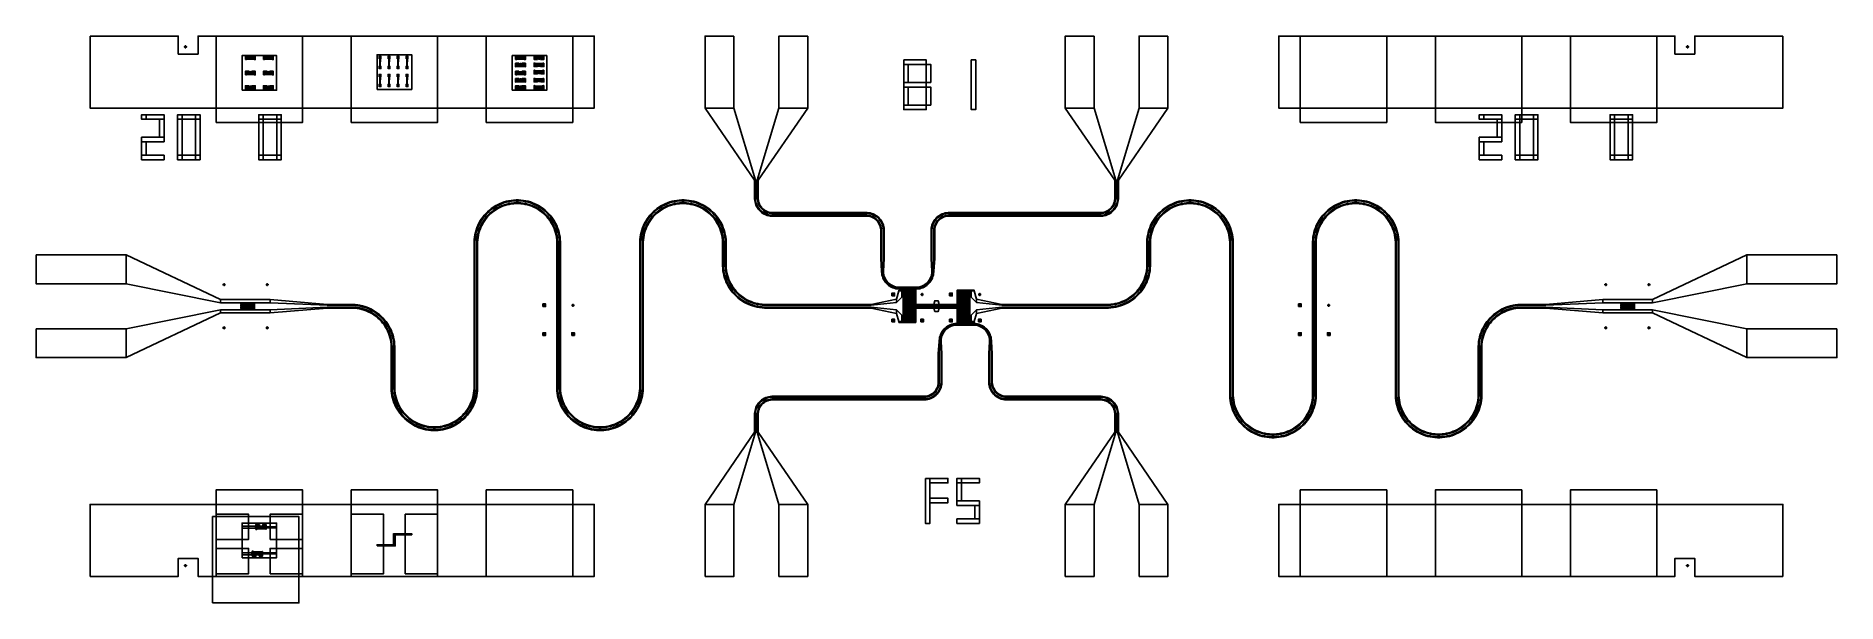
# Model space of a CAD drawing. Extents: x -5000 to 5000, y -1648 to 1500.
import ezdxf

# ---------------------------------------------------------------- set-up
doc = ezdxf.new("R2010")
doc.units = 0
doc.header["$MEASUREMENT"] = 0
for name, color, linetype in [('L0', 3, 'CONTINUOUS'), ('L1', 5, 'CONTINUOUS'), ('L10', 11, 'CONTINUOUS'), ('L11', 131, 'CONTINUOUS'), ('L12', 200, 'CONTINUOUS'), ('L15', 120, 'CONTINUOUS'), ('L16', 211, 'CONTINUOUS'), ('L17', 140, 'CONTINUOUS'), ('L18', 40, 'CONTINUOUS'), ('L2', 1, 'CONTINUOUS'), ('L3', 51, 'CONTINUOUS'), ('L4', 2, 'CONTINUOUS'), ('L5', 171, 'CONTINUOUS'), ('L6', 60, 'CONTINUOUS'), ('L63', 6, 'CONTINUOUS'), ('L7', 220, 'CONTINUOUS'), ('L8', 4, 'CONTINUOUS'), ('L9', 91, 'CONTINUOUS')]:
    doc.layers.add(name, color=color, linetype=linetype)

msp = doc.modelspace()

# ---------------------------------------------------------------- linework, layer by layer
at = {"layer": 'L0'}
for points in [[(-4700, 1500), (-4700, 1100), (-1900, 1100), (-1900, 1500), (-4100.001, 1500), (-4100.001, 1400), (-4210.001, 1400), (-4210.001, 1500), (-4700, 1500)], [(-4170.001, 1440), (-4175.001, 1442), (-4175.001, 1438), (-4170.001, 1440)], [(-4170.001, 1440), (-4175.001, 1442), (-4175.001, 1438), (-4170.001, 1440)], [(-4168.001, 1445), (-4170.001, 1440), (-4172.001, 1445), (-4168.001, 1445)], [(-4168.001, 1445), (-4170.001, 1440), (-4172.001, 1445), (-4168.001, 1445)], [(-4168.001, 1435), (-4170.001, 1440), (-4172.001, 1435), (-4168.001, 1435)], [(-4168.001, 1435), (-4170.001, 1440), (-4172.001, 1435), (-4168.001, 1435)], [(-4170.001, 1440), (-4165.001, 1442), (-4165.001, 1438), (-4170.001, 1440)], [(-4170.001, 1440), (-4165.001, 1442), (-4165.001, 1438), (-4170.001, 1440)], [(-1125, 1500), (-1285, 1500), (-1285, 1100), (-1125, 1100), (-1125, 1500)], [(-715, 1500), (-875, 1500), (-875, 1100), (-715, 1100), (-715, 1500)], [(875.001, 1500), (715.001, 1500), (715.001, 1100), (875.001, 1100), (875.001, 1500)], [(1285.001, 1500), (1125.001, 1500), (1125.001, 1100), (1285.001, 1100), (1285.001, 1500)], [(4700, 1500), (4700, 1100), (1900, 1100), (1900, 1500), (4100.001, 1500), (4100.001, 1400), (4210.001, 1400), (4210.001, 1500), (4700, 1500)], [(4170.001, 1440), (4165.001, 1442), (4165.001, 1438), (4170.001, 1440)], [(4170.001, 1440), (4165.001, 1442), (4165.001, 1438), (4170.001, 1440)], [(4168.001, 1445), (4170.001, 1440), (4172.001, 1445), (4168.001, 1445)], [(4168.001, 1445), (4170.001, 1440), (4172.001, 1445), (4168.001, 1445)], [(4168.001, 1435), (4170.001, 1440), (4172.001, 1435), (4168.001, 1435)], [(4168.001, 1435), (4170.001, 1440), (4172.001, 1435), (4168.001, 1435)], [(4170.001, 1440), (4175.001, 1442), (4175.001, 1438), (4170.001, 1440)], [(4170.001, 1440), (4175.001, 1442), (4175.001, 1438), (4170.001, 1440)], [(-182, 1367), (-57, 1367), (-57, 1342), (-182, 1342), (-182, 1367)], [(-182, 1342), (-157, 1342), (-157, 1242), (-182, 1242), (-182, 1342)], [(-57, 1342), (-32, 1342), (-32, 1242), (-57, 1242), (-57, 1342)], [(193, 1367), (218, 1367), (218, 1092), (193, 1092), (193, 1367)], [(-182, 1242), (-57, 1242), (-57, 1217), (-182, 1217), (-182, 1242)], [(-182, 1217), (-157, 1217), (-157, 1117), (-182, 1117), (-182, 1217)], [(-57, 1217), (-32, 1217), (-32, 1117), (-57, 1117), (-57, 1217)], [(-182, 1117), (-57, 1117), (-57, 1092), (-182, 1092), (-182, 1117)], [(-4289.215, 1062.937), (-4414.215, 1062.937), (-4414.215, 1037.937), (-4289.215, 1037.937), (-4289.215, 1062.937)], [(-4389.215, 1062.937), (-4289.215, 1062.937), (-4289.215, 1037.937), (-4389.215, 1037.937), (-4389.215, 1062.937)], [(-4314.215, 1037.937), (-4289.215, 1037.937), (-4289.215, 937.937), (-4314.215, 937.937), (-4314.215, 1037.937)], [(-4089.215, 1062.937), (-4214.215, 1062.937), (-4214.215, 1037.937), (-4089.215, 1037.937), (-4089.215, 1062.937)], [(-4214.215, 1062.937), (-4189.215, 1062.937), (-4189.215, 812.937), (-4214.215, 812.937), (-4214.215, 1062.937)], [(-4114.215, 1062.937), (-4089.215, 1062.937), (-4089.215, 812.937), (-4114.215, 812.937), (-4114.215, 1062.937)], [(-3763.465, 1062.937), (-3738.465, 1062.937), (-3738.465, 812.937), (-3763.465, 812.937), (-3763.465, 1062.937)], [(-3638.465, 1062.937), (-3763.465, 1062.937), (-3763.465, 1037.937), (-3638.465, 1037.937), (-3638.465, 1062.937)], [(-3663.465, 1062.937), (-3638.465, 1062.937), (-3638.465, 812.937), (-3663.465, 812.937), (-3663.465, 1062.937)], [(-1285, 1100), (-1010, 700), (-1005, 700), (-1125, 1100), (-1285, 1100)], [(-715, 1100), (-990, 700), (-995, 700), (-875, 1100), (-715, 1100)], [(715.001, 1100), (990, 700), (995.001, 700), (875.001, 1100), (715.001, 1100)], [(1285.001, 1100), (1010, 700), (1005.001, 700), (1125.001, 1100), (1285.001, 1100)], [(3139, 1063), (3014, 1063), (3014, 1038), (3139, 1038), (3139, 1063)], [(3039, 1063), (3139, 1063), (3139, 1038), (3039, 1038), (3039, 1063)], [(3114, 1038), (3139, 1038), (3139, 938), (3114, 938), (3114, 1038)], [(3339, 1063), (3214, 1063), (3214, 1038), (3339, 1038), (3339, 1063)], [(3214, 1063), (3239, 1063), (3239, 813), (3214, 813), (3214, 1063)], [(3314, 1063), (3339, 1063), (3339, 813), (3314, 813), (3314, 1063)], [(3739.967, 1062.937), (3764.967, 1062.937), (3764.967, 812.937), (3739.967, 812.937), (3739.967, 1062.937)], [(3864.967, 1062.937), (3739.967, 1062.937), (3739.967, 1037.937), (3864.967, 1037.937), (3864.967, 1062.937)], [(3839.967, 1062.937), (3864.967, 1062.937), (3864.967, 812.937), (3839.967, 812.937), (3839.967, 1062.937)], [(-4414.215, 937.937), (-4289.215, 937.937), (-4289.215, 912.937), (-4414.215, 912.937), (-4414.215, 937.937)], [(-4414.215, 912.937), (-4389.215, 912.937), (-4389.215, 837.937), (-4414.215, 837.937), (-4414.215, 912.937)], [(3014, 938), (3139, 938), (3139, 913), (3014, 913), (3014, 938)], [(3014, 913), (3039, 913), (3039, 838), (3014, 838), (3014, 913)], [(-4414.215, 837.937), (-4289.215, 837.937), (-4289.215, 812.937), (-4414.215, 812.937), (-4414.215, 837.937)], [(-4214.215, 837.937), (-4089.215, 837.937), (-4089.215, 812.937), (-4214.215, 812.937), (-4214.215, 837.937)], [(-3763.465, 837.937), (-3638.465, 837.937), (-3638.465, 812.937), (-3763.465, 812.937), (-3763.465, 837.937)], [(3014, 838), (3139, 838), (3139, 813), (3014, 813), (3014, 838)], [(3214, 838), (3339, 838), (3339, 813), (3214, 813), (3214, 838)], [(3739.967, 837.937), (3864.967, 837.937), (3864.967, 812.937), (3739.967, 812.937), (3739.967, 837.937)], [(-1010, 700), (-1005, 700), (-1005, 600), (-1010, 600), (-1010, 700)], [(-995, 700), (-990, 700), (-990, 600), (-995, 600), (-995, 700)], [(990, 700), (995, 700), (995, 600), (990, 600), (990, 700)], [(1005, 700), (1010, 700), (1010, 600), (1005, 600), (1005, 700)], [(-2328.029, 585), (-2328.029, 590), (-2334.763, 590), (-2348.21, 589.245), (-2361.592, 587.737), (-2374.87, 585.481), (-2387.999, 582.484), (-2400.941, 578.756), (-2413.652, 574.308), (-2426.095, 569.154), (-2438.228, 563.311), (-2450.016, 556.796), (-2461.419, 549.631), (-2472.402, 541.838), (-2482.932, 533.441), (-2492.974, 524.467), (-2502.497, 514.944), (-2511.471, 504.902), (-2519.867, 494.373), (-2527.661, 483.389), (-2534.826, 471.986), (-2541.34, 460.199), (-2547.184, 448.065), (-2552.337, 435.623), (-2556.786, 422.911), (-2560.514, 409.97), (-2563.511, 396.84), (-2565.766, 383.563), (-2567.274, 370.18), (-2568.029, 356.737), (-2568.029, 350.006), (-2563.029, 350), (-2563.029, 356.838), (-2562.234, 370.49), (-2560.647, 384.073), (-2558.272, 397.541), (-2555.118, 410.848), (-2551.196, 423.949), (-2546.519, 436.8), (-2541.102, 449.357), (-2534.964, 461.578), (-2528.127, 473.422), (-2520.612, 484.848), (-2512.445, 495.817), (-2503.655, 506.293), (-2494.27, 516.24), (-2484.323, 525.625), (-2473.847, 534.416), (-2462.877, 542.582), (-2451.451, 550.097), (-2439.608, 556.935), (-2427.387, 563.073), (-2414.83, 568.489), (-2401.979, 573.166), (-2388.878, 577.089), (-2375.571, 580.243), (-2362.103, 582.617), (-2348.52, 584.205), (-2334.867, 585), (-2328.029, 585)], [(-2328.029, 570), (-2328.029, 575), (-2334.576, 575), (-2347.648, 574.239), (-2360.653, 572.719), (-2373.548, 570.445), (-2386.288, 567.425), (-2398.832, 563.67), (-2411.136, 559.192), (-2423.159, 554.006), (-2434.86, 548.129), (-2446.199, 541.582), (-2457.139, 534.387), (-2467.642, 526.568), (-2477.672, 518.152), (-2487.196, 509.166), (-2496.181, 499.642), (-2504.598, 489.612), (-2512.417, 479.109), (-2519.612, 468.17), (-2526.159, 456.83), (-2532.035, 445.129), (-2537.221, 433.107), (-2541.699, 420.803), (-2545.455, 408.259), (-2548.474, 395.518), (-2550.748, 382.624), (-2552.268, 369.618), (-2553.029, 356.547), (-2553.029, 350), (-2548.029, 350), (-2548.029, 356.401), (-2547.285, 369.182), (-2545.799, 381.899), (-2543.576, 394.507), (-2540.623, 406.964), (-2536.951, 419.229), (-2532.572, 431.26), (-2527.502, 443.015), (-2521.756, 454.456), (-2515.354, 465.544), (-2508.319, 476.24), (-2500.674, 486.51), (-2492.445, 496.317), (-2483.659, 505.629), (-2474.346, 514.415), (-2464.539, 522.645), (-2454.27, 530.29), (-2443.573, 537.325), (-2432.486, 543.726), (-2421.045, 549.472), (-2409.289, 554.543), (-2397.259, 558.922), (-2384.994, 562.594), (-2372.536, 565.546), (-2359.928, 567.769), (-2347.212, 569.256), (-2334.431, 570), (-2328.029, 570)], [(-2328.029, 585), (-2328.029, 590), (-2321.296, 590), (-2307.849, 589.245), (-2294.467, 587.737), (-2281.189, 585.481), (-2268.06, 582.484), (-2255.118, 578.756), (-2242.407, 574.308), (-2229.964, 569.154), (-2217.83, 563.311), (-2206.043, 556.796), (-2194.64, 549.631), (-2183.657, 541.838), (-2173.127, 533.441), (-2163.085, 524.467), (-2153.562, 514.944), (-2144.588, 504.902), (-2136.192, 494.373), (-2128.398, 483.389), (-2121.233, 471.986), (-2114.719, 460.199), (-2108.875, 448.065), (-2103.722, 435.623), (-2099.273, 422.911), (-2095.545, 409.97), (-2092.548, 396.84), (-2090.292, 383.563), (-2088.785, 370.18), (-2088.03, 356.737), (-2088.029, 350.006), (-2093.029, 350), (-2093.029, 356.838), (-2093.825, 370.49), (-2095.412, 384.073), (-2097.787, 397.541), (-2100.941, 410.848), (-2104.863, 423.949), (-2109.54, 436.8), (-2114.957, 449.357), (-2121.095, 461.578), (-2127.932, 473.422), (-2135.447, 484.848), (-2143.614, 495.817), (-2152.404, 506.293), (-2161.789, 516.24), (-2171.736, 525.625), (-2182.212, 534.416), (-2193.182, 542.582), (-2204.608, 550.097), (-2216.451, 556.935), (-2228.672, 563.073), (-2241.229, 568.489), (-2254.08, 573.166), (-2267.181, 577.089), (-2280.488, 580.243), (-2293.956, 582.617), (-2307.539, 584.205), (-2321.192, 585), (-2328.029, 585)], [(-2328.029, 570), (-2328.029, 575), (-2321.483, 575), (-2308.411, 574.239), (-2295.406, 572.719), (-2282.511, 570.445), (-2269.771, 567.425), (-2257.227, 563.67), (-2244.923, 559.192), (-2232.9, 554.006), (-2221.199, 548.129), (-2209.86, 541.582), (-2198.92, 534.387), (-2188.417, 526.568), (-2178.387, 518.152), (-2168.863, 509.166), (-2159.878, 499.642), (-2151.461, 489.612), (-2143.642, 479.109), (-2136.447, 468.17), (-2129.9, 456.83), (-2124.024, 445.129), (-2118.838, 433.107), (-2114.359, 420.803), (-2110.604, 408.259), (-2107.585, 395.518), (-2105.311, 382.624), (-2103.791, 369.618), (-2103.029, 356.547), (-2103.029, 350), (-2108.029, 350), (-2108.029, 356.401), (-2108.774, 369.182), (-2110.26, 381.899), (-2112.483, 394.507), (-2115.436, 406.964), (-2119.108, 419.229), (-2123.486, 431.26), (-2128.557, 443.015), (-2134.303, 454.456), (-2140.705, 465.544), (-2147.74, 476.24), (-2155.385, 486.51), (-2163.614, 496.317), (-2172.4, 505.629), (-2181.712, 514.415), (-2191.52, 522.645), (-2201.789, 530.29), (-2212.486, 537.325), (-2223.573, 543.726), (-2235.014, 549.472), (-2246.77, 554.543), (-2258.8, 558.922), (-2271.065, 562.594), (-2283.523, 565.546), (-2296.131, 567.769), (-2308.847, 569.256), (-2321.628, 570), (-2328.029, 570)], [(-1408.029, 585), (-1408.029, 590), (-1414.763, 590), (-1428.21, 589.245), (-1441.592, 587.737), (-1454.87, 585.481), (-1467.999, 582.484), (-1480.941, 578.756), (-1493.652, 574.308), (-1506.095, 569.154), (-1518.228, 563.311), (-1530.016, 556.796), (-1541.419, 549.631), (-1552.402, 541.838), (-1562.932, 533.441), (-1572.974, 524.467), (-1582.497, 514.944), (-1591.471, 504.902), (-1599.867, 494.373), (-1607.661, 483.389), (-1614.826, 471.986), (-1621.34, 460.199), (-1627.184, 448.065), (-1632.337, 435.623), (-1636.786, 422.911), (-1640.514, 409.97), (-1643.511, 396.84), (-1645.766, 383.563), (-1647.274, 370.18), (-1648.029, 356.737), (-1648.029, 350.006), (-1643.029, 350), (-1643.029, 356.838), (-1642.234, 370.49), (-1640.647, 384.073), (-1638.272, 397.541), (-1635.118, 410.848), (-1631.196, 423.949), (-1626.519, 436.8), (-1621.102, 449.357), (-1614.964, 461.578), (-1608.127, 473.422), (-1600.612, 484.848), (-1592.445, 495.817), (-1583.655, 506.293), (-1574.27, 516.24), (-1564.323, 525.625), (-1553.847, 534.416), (-1542.877, 542.582), (-1531.451, 550.097), (-1519.608, 556.935), (-1507.387, 563.073), (-1494.83, 568.489), (-1481.979, 573.166), (-1468.878, 577.089), (-1455.571, 580.243), (-1442.103, 582.617), (-1428.52, 584.205), (-1414.867, 585), (-1408.029, 585)], [(-1408.029, 570), (-1408.029, 575), (-1414.576, 575), (-1427.648, 574.239), (-1440.653, 572.719), (-1453.548, 570.445), (-1466.288, 567.425), (-1478.832, 563.67), (-1491.136, 559.192), (-1503.159, 554.006), (-1514.86, 548.129), (-1526.199, 541.582), (-1537.139, 534.387), (-1547.642, 526.568), (-1557.672, 518.152), (-1567.196, 509.166), (-1576.181, 499.642), (-1584.598, 489.612), (-1592.417, 479.109), (-1599.612, 468.17), (-1606.159, 456.83), (-1612.035, 445.129), (-1617.221, 433.107), (-1621.699, 420.803), (-1625.455, 408.259), (-1628.474, 395.518), (-1630.748, 382.624), (-1632.268, 369.618), (-1633.029, 356.547), (-1633.029, 350), (-1628.029, 350), (-1628.029, 356.401), (-1627.285, 369.182), (-1625.799, 381.899), (-1623.576, 394.507), (-1620.623, 406.964), (-1616.951, 419.229), (-1612.572, 431.26), (-1607.502, 443.015), (-1601.756, 454.456), (-1595.354, 465.544), (-1588.319, 476.24), (-1580.674, 486.51), (-1572.445, 496.317), (-1563.659, 505.629), (-1554.346, 514.415), (-1544.539, 522.645), (-1534.27, 530.29), (-1523.573, 537.325), (-1512.486, 543.726), (-1501.045, 549.472), (-1489.289, 554.543), (-1477.259, 558.922), (-1464.994, 562.594), (-1452.536, 565.546), (-1439.928, 567.769), (-1427.212, 569.256), (-1414.431, 570), (-1408.029, 570)], [(-1408.029, 585), (-1408.029, 590), (-1401.296, 590), (-1387.849, 589.245), (-1374.467, 587.737), (-1361.189, 585.481), (-1348.06, 582.484), (-1335.118, 578.756), (-1322.407, 574.308), (-1309.964, 569.154), (-1297.83, 563.311), (-1286.043, 556.796), (-1274.64, 549.631), (-1263.657, 541.838), (-1253.127, 533.441), (-1243.085, 524.467), (-1233.562, 514.944), (-1224.588, 504.902), (-1216.192, 494.373), (-1208.398, 483.389), (-1201.233, 471.986), (-1194.719, 460.199), (-1188.875, 448.065), (-1183.722, 435.623), (-1179.273, 422.911), (-1175.545, 409.97), (-1172.548, 396.84), (-1170.292, 383.563), (-1168.785, 370.18), (-1168.03, 356.737), (-1168.029, 350.006), (-1173.029, 350), (-1173.029, 356.838), (-1173.825, 370.49), (-1175.412, 384.073), (-1177.787, 397.541), (-1180.941, 410.848), (-1184.863, 423.949), (-1189.54, 436.8), (-1194.957, 449.357), (-1201.095, 461.578), (-1207.932, 473.422), (-1215.447, 484.848), (-1223.614, 495.817), (-1232.404, 506.293), (-1241.789, 516.24), (-1251.736, 525.625), (-1262.212, 534.416), (-1273.182, 542.582), (-1284.608, 550.097), (-1296.451, 556.935), (-1308.672, 563.073), (-1321.229, 568.489), (-1334.08, 573.166), (-1347.181, 577.089), (-1360.488, 580.243), (-1373.956, 582.617), (-1387.539, 584.205), (-1401.192, 585), (-1408.029, 585)], [(-1408.029, 570), (-1408.029, 575), (-1401.483, 575), (-1388.411, 574.239), (-1375.406, 572.719), (-1362.511, 570.445), (-1349.771, 567.425), (-1337.227, 563.67), (-1324.923, 559.192), (-1312.9, 554.006), (-1301.199, 548.129), (-1289.86, 541.582), (-1278.92, 534.387), (-1268.417, 526.568), (-1258.387, 518.152), (-1248.863, 509.166), (-1239.878, 499.642), (-1231.461, 489.612), (-1223.642, 479.109), (-1216.447, 468.17), (-1209.9, 456.83), (-1204.024, 445.129), (-1198.838, 433.107), (-1194.359, 420.803), (-1190.604, 408.259), (-1187.585, 395.518), (-1185.311, 382.624), (-1183.791, 369.618), (-1183.029, 356.547), (-1183.029, 350), (-1188.029, 350), (-1188.029, 356.401), (-1188.774, 369.182), (-1190.26, 381.899), (-1192.483, 394.507), (-1195.436, 406.964), (-1199.108, 419.229), (-1203.486, 431.26), (-1208.557, 443.015), (-1214.303, 454.456), (-1220.705, 465.544), (-1227.74, 476.24), (-1235.385, 486.51), (-1243.614, 496.317), (-1252.4, 505.629), (-1261.712, 514.415), (-1271.52, 522.645), (-1281.789, 530.29), (-1292.486, 537.325), (-1303.573, 543.726), (-1315.014, 549.472), (-1326.77, 554.543), (-1338.8, 558.922), (-1351.065, 562.594), (-1363.523, 565.546), (-1376.131, 567.769), (-1388.847, 569.256), (-1401.628, 570), (-1408.029, 570)], [(-1005, 600), (-1010, 600), (-1010, 595.634), (-1009.239, 586.935), (-1007.722, 578.335), (-1005.462, 569.901), (-1002.476, 561.695), (-998.785, 553.781), (-994.419, 546.219), (-989.411, 539.066), (-983.798, 532.377), (-977.623, 526.202), (-970.934, 520.589), (-963.781, 515.581), (-956.219, 511.214), (-948.305, 507.524), (-940.099, 504.537), (-931.664, 502.277), (-923.065, 500.761), (-914.366, 500), (-910, 500), (-910, 505), (-914.148, 505), (-922.412, 505.723), (-930.581, 507.164), (-938.594, 509.311), (-946.389, 512.148), (-953.908, 515.654), (-961.092, 519.802), (-967.887, 524.56), (-974.242, 529.892), (-980.108, 535.758), (-985.44, 542.113), (-990.198, 548.908), (-994.346, 556.092), (-997.852, 563.611), (-1000.689, 571.406), (-1002.836, 579.419), (-1004.277, 587.588), (-1005, 595.852), (-1005, 600)], [(-990, 600), (-995, 600), (-995, 596.07), (-994.275, 588.244), (-992.83, 580.518), (-990.68, 572.959), (-987.84, 565.63), (-984.337, 558.594), (-980.2, 551.912), (-975.463, 545.64), (-970.168, 539.832), (-964.36, 534.537), (-958.088, 529.8), (-951.405, 525.663), (-944.37, 522.159), (-937.041, 519.32), (-929.481, 517.169), (-921.756, 515.725), (-913.93, 515), (-910, 515), (-910, 520), (-913.93, 520), (-921.752, 520.77), (-929.462, 522.304), (-936.984, 524.586), (-944.245, 527.594), (-951.178, 531.299), (-957.713, 535.666), (-963.789, 540.652), (-969.348, 546.211), (-974.334, 552.287), (-978.701, 558.822), (-982.406, 565.754), (-985.414, 573.016), (-987.696, 580.538), (-989.23, 588.248), (-990, 596.07), (-990, 600)], [(-910, 520), (-390.001, 520), (-390.001, 515), (-910, 515), (-910, 520)], [(-910, 505), (-390.001, 505), (-390.001, 500), (-910, 500), (-910, 505)], [(-295.001, 420), (-290.001, 420), (-290.001, 424.366), (-290.762, 433.065), (-292.279, 441.665), (-294.539, 450.099), (-297.525, 458.305), (-301.216, 466.219), (-305.582, 473.781), (-310.59, 480.934), (-316.203, 487.623), (-322.378, 493.798), (-329.067, 499.411), (-336.22, 504.419), (-343.782, 508.786), (-351.696, 512.476), (-359.902, 515.463), (-368.337, 517.723), (-376.936, 519.239), (-385.635, 520), (-390.001, 520), (-390.001, 515), (-385.853, 515), (-377.589, 514.277), (-369.42, 512.836), (-361.407, 510.689), (-353.612, 507.852), (-346.093, 504.346), (-338.909, 500.198), (-332.114, 495.44), (-325.759, 490.108), (-319.893, 484.242), (-314.561, 477.887), (-309.803, 471.092), (-305.655, 463.908), (-302.149, 456.389), (-299.312, 448.594), (-297.165, 440.581), (-295.724, 432.412), (-295.001, 424.148), (-295.001, 420)], [(-310.001, 420), (-305.001, 420), (-305.001, 423.93), (-305.726, 431.756), (-307.171, 439.482), (-309.321, 447.041), (-312.161, 454.37), (-315.664, 461.406), (-319.801, 468.088), (-324.538, 474.36), (-329.833, 480.168), (-335.641, 485.463), (-341.913, 490.2), (-348.596, 494.337), (-355.631, 497.84), (-362.96, 500.68), (-370.52, 502.831), (-378.245, 504.275), (-386.071, 505), (-390.001, 505), (-390.001, 500), (-386.071, 500), (-378.249, 499.23), (-370.539, 497.696), (-363.017, 495.414), (-355.756, 492.406), (-348.823, 488.701), (-342.288, 484.334), (-336.212, 479.347), (-330.654, 473.789), (-325.667, 467.713), (-321.3, 461.178), (-317.595, 454.245), (-314.587, 446.983), (-312.305, 439.462), (-310.771, 431.752), (-310.001, 423.93), (-310.001, 420)], [(-25.001, 420), (-30.001, 420), (-30.001, 424.366), (-29.24, 433.065), (-27.723, 441.665), (-25.463, 450.099), (-22.477, 458.305), (-18.786, 466.219), (-14.42, 473.781), (-9.412, 480.934), (-3.799, 487.623), (2.376, 493.798), (9.065, 499.411), (16.218, 504.419), (23.78, 508.786), (31.694, 512.476), (39.9, 515.463), (48.335, 517.723), (56.934, 519.239), (65.633, 520), (69.999, 520), (69.999, 515), (65.851, 515), (57.587, 514.277), (49.418, 512.836), (41.405, 510.689), (33.61, 507.852), (26.091, 504.346), (18.907, 500.198), (12.112, 495.44), (5.757, 490.108), (-0.109, 484.242), (-5.441, 477.887), (-10.199, 471.092), (-14.347, 463.908), (-17.853, 456.389), (-20.69, 448.594), (-22.837, 440.581), (-24.278, 432.412), (-25.001, 424.148), (-25.001, 420)], [(-10.001, 420), (-15.001, 420), (-15.001, 423.93), (-14.276, 431.756), (-12.831, 439.482), (-10.681, 447.041), (-7.841, 454.37), (-4.338, 461.406), (-0.201, 468.088), (4.536, 474.36), (9.831, 480.168), (15.639, 485.463), (21.911, 490.2), (28.594, 494.337), (35.629, 497.84), (42.958, 500.68), (50.518, 502.831), (58.243, 504.275), (66.069, 505), (69.999, 505), (69.999, 500), (66.069, 500), (58.247, 499.23), (50.537, 497.696), (43.015, 495.414), (35.753, 492.406), (28.821, 488.701), (22.286, 484.334), (16.21, 479.347), (10.651, 473.789), (5.665, 467.713), (1.298, 461.178), (-2.407, 454.245), (-5.415, 446.983), (-7.697, 439.462), (-9.231, 431.752), (-10.001, 423.93), (-10.001, 420)], [(69.999, 520), (910, 520), (910, 515), (69.999, 515), (69.999, 520)], [(69.999, 505), (910, 505), (910, 500), (69.999, 500), (69.999, 505)], [(1005, 600), (1010, 600), (1010, 595.634), (1009.239, 586.935), (1007.723, 578.335), (1005.463, 569.901), (1002.476, 561.695), (998.786, 553.781), (994.419, 546.219), (989.411, 539.066), (983.798, 532.377), (977.623, 526.202), (970.934, 520.589), (963.781, 515.581), (956.219, 511.214), (948.305, 507.524), (940.099, 504.537), (931.665, 502.277), (923.065, 500.761), (914.366, 500), (910, 500), (910, 505), (914.148, 505), (922.412, 505.723), (930.581, 507.164), (938.594, 509.311), (946.39, 512.148), (953.908, 515.654), (961.092, 519.802), (967.888, 524.56), (974.242, 529.892), (980.108, 535.758), (985.44, 542.113), (990.199, 548.908), (994.346, 556.092), (997.852, 563.611), (1000.69, 571.406), (1002.837, 579.419), (1004.277, 587.588), (1005, 595.852), (1005, 600)], [(990, 600), (995, 600), (995, 596.07), (994.275, 588.244), (992.831, 580.518), (990.68, 572.959), (987.841, 565.63), (984.337, 558.594), (980.2, 551.912), (975.463, 545.64), (970.168, 539.832), (964.36, 534.537), (958.088, 529.8), (951.406, 525.663), (944.37, 522.159), (937.041, 519.32), (929.482, 517.169), (921.756, 515.725), (913.93, 515), (910, 515), (910, 520), (913.93, 520), (921.753, 520.77), (929.462, 522.304), (936.984, 524.586), (944.246, 527.594), (951.178, 531.299), (957.714, 535.666), (963.79, 540.652), (969.348, 546.211), (974.334, 552.287), (978.701, 558.822), (982.407, 565.754), (985.415, 573.016), (987.696, 580.538), (989.23, 588.248), (990, 596.07), (990, 600)], [(1408.03, 585), (1408.03, 590), (1401.297, 590), (1387.85, 589.245), (1374.468, 587.737), (1361.19, 585.481), (1348.061, 582.484), (1335.119, 578.756), (1322.408, 574.308), (1309.965, 569.154), (1297.831, 563.311), (1286.044, 556.796), (1274.641, 549.631), (1263.658, 541.838), (1253.128, 533.441), (1243.086, 524.467), (1233.563, 514.944), (1224.589, 504.902), (1216.192, 494.373), (1208.399, 483.389), (1201.234, 471.986), (1194.72, 460.199), (1188.876, 448.065), (1183.722, 435.623), (1179.274, 422.911), (1175.546, 409.97), (1172.549, 396.84), (1170.293, 383.563), (1168.786, 370.18), (1168.031, 356.737), (1168.03, 350.006), (1173.03, 350), (1173.03, 356.838), (1173.826, 370.49), (1175.413, 384.073), (1177.788, 397.541), (1180.942, 410.848), (1184.864, 423.949), (1189.541, 436.8), (1194.958, 449.357), (1201.096, 461.578), (1207.933, 473.422), (1215.448, 484.848), (1223.615, 495.817), (1232.405, 506.293), (1241.79, 516.24), (1251.737, 525.625), (1262.213, 534.416), (1273.183, 542.582), (1284.609, 550.097), (1296.452, 556.935), (1308.673, 563.073), (1321.23, 568.489), (1334.081, 573.166), (1347.182, 577.089), (1360.489, 580.243), (1373.957, 582.617), (1387.54, 584.205), (1401.193, 585), (1408.03, 585)], [(1408.03, 570), (1408.03, 575), (1401.484, 575), (1388.412, 574.239), (1375.407, 572.719), (1362.512, 570.445), (1349.772, 567.425), (1337.228, 563.67), (1324.924, 559.192), (1312.901, 554.006), (1301.2, 548.129), (1289.861, 541.582), (1278.921, 534.387), (1268.418, 526.568), (1258.388, 518.152), (1248.864, 509.166), (1239.879, 499.642), (1231.462, 489.612), (1223.643, 479.109), (1216.448, 468.17), (1209.901, 456.83), (1204.025, 445.129), (1198.839, 433.107), (1194.36, 420.803), (1190.605, 408.259), (1187.586, 395.518), (1185.312, 382.624), (1183.792, 369.618), (1183.03, 356.547), (1183.03, 350), (1188.03, 350), (1188.03, 356.401), (1188.775, 369.182), (1190.261, 381.899), (1192.484, 394.507), (1195.437, 406.964), (1199.109, 419.229), (1203.487, 431.26), (1208.558, 443.015), (1214.304, 454.456), (1220.706, 465.544), (1227.741, 476.24), (1235.386, 486.51), (1243.615, 496.317), (1252.401, 505.629), (1261.713, 514.415), (1271.521, 522.645), (1281.79, 530.29), (1292.487, 537.325), (1303.574, 543.726), (1315.015, 549.472), (1326.771, 554.543), (1338.801, 558.922), (1351.066, 562.594), (1363.524, 565.546), (1376.132, 567.769), (1388.848, 569.256), (1401.629, 570), (1408.03, 570)], [(1408.03, 585), (1408.03, 590), (1414.764, 590), (1428.211, 589.245), (1441.593, 587.737), (1454.871, 585.481), (1468, 582.484), (1480.942, 578.756), (1493.653, 574.308), (1506.096, 569.154), (1518.229, 563.311), (1530.017, 556.796), (1541.42, 549.631), (1552.403, 541.838), (1562.933, 533.441), (1572.975, 524.467), (1582.498, 514.944), (1591.472, 504.902), (1599.868, 494.373), (1607.662, 483.389), (1614.827, 471.986), (1621.341, 460.199), (1627.185, 448.065), (1632.338, 435.623), (1636.786, 422.911), (1640.515, 409.97), (1643.512, 396.84), (1645.767, 383.563), (1647.275, 370.18), (1648.03, 356.737), (1648.03, 350.006), (1643.03, 350), (1643.03, 356.838), (1642.235, 370.49), (1640.648, 384.073), (1638.273, 397.541), (1635.119, 410.848), (1631.197, 423.949), (1626.52, 436.8), (1621.103, 449.357), (1614.965, 461.578), (1608.128, 473.422), (1600.613, 484.848), (1592.446, 495.817), (1583.656, 506.293), (1574.271, 516.24), (1564.324, 525.625), (1553.847, 534.416), (1542.878, 542.582), (1531.452, 550.097), (1519.609, 556.935), (1507.388, 563.073), (1494.831, 568.489), (1481.98, 573.166), (1468.879, 577.089), (1455.572, 580.243), (1442.104, 582.617), (1428.521, 584.205), (1414.868, 585), (1408.03, 585)], [(1408.03, 570), (1408.03, 575), (1414.577, 575), (1427.649, 574.239), (1440.654, 572.719), (1453.549, 570.445), (1466.289, 567.425), (1478.833, 563.67), (1491.137, 559.192), (1503.16, 554.006), (1514.861, 548.129), (1526.2, 541.582), (1537.14, 534.387), (1547.643, 526.568), (1557.673, 518.152), (1567.197, 509.166), (1576.182, 499.642), (1584.599, 489.612), (1592.418, 479.109), (1599.613, 468.17), (1606.16, 456.83), (1612.036, 445.129), (1617.222, 433.107), (1621.7, 420.803), (1625.456, 408.259), (1628.475, 395.518), (1630.749, 382.624), (1632.269, 369.618), (1633.03, 356.547), (1633.03, 350), (1628.03, 350), (1628.03, 356.401), (1627.286, 369.182), (1625.8, 381.899), (1623.577, 394.507), (1620.624, 406.964), (1616.952, 419.229), (1612.573, 431.26), (1607.503, 443.015), (1601.757, 454.456), (1595.355, 465.544), (1588.32, 476.24), (1580.675, 486.51), (1572.446, 496.317), (1563.66, 505.629), (1554.347, 514.415), (1544.54, 522.645), (1534.271, 530.29), (1523.574, 537.325), (1512.487, 543.726), (1501.046, 549.472), (1489.29, 554.543), (1477.26, 558.922), (1464.995, 562.594), (1452.537, 565.546), (1439.929, 567.769), (1427.213, 569.256), (1414.432, 570), (1408.03, 570)], [(2328.03, 585), (2328.03, 590), (2321.297, 590), (2307.85, 589.245), (2294.468, 587.737), (2281.19, 585.481), (2268.061, 582.484), (2255.119, 578.756), (2242.408, 574.308), (2229.965, 569.154), (2217.831, 563.311), (2206.044, 556.796), (2194.641, 549.631), (2183.658, 541.838), (2173.128, 533.441), (2163.086, 524.467), (2153.563, 514.944), (2144.589, 504.902), (2136.192, 494.373), (2128.399, 483.389), (2121.234, 471.986), (2114.72, 460.199), (2108.876, 448.065), (2103.722, 435.623), (2099.274, 422.911), (2095.546, 409.97), (2092.549, 396.84), (2090.293, 383.563), (2088.786, 370.18), (2088.031, 356.737), (2088.03, 350.006), (2093.03, 350), (2093.03, 356.838), (2093.826, 370.49), (2095.413, 384.073), (2097.788, 397.541), (2100.942, 410.848), (2104.864, 423.949), (2109.541, 436.8), (2114.958, 449.357), (2121.096, 461.578), (2127.933, 473.422), (2135.448, 484.848), (2143.615, 495.817), (2152.405, 506.293), (2161.79, 516.24), (2171.737, 525.625), (2182.213, 534.416), (2193.183, 542.582), (2204.609, 550.097), (2216.452, 556.935), (2228.673, 563.073), (2241.23, 568.489), (2254.081, 573.166), (2267.182, 577.089), (2280.489, 580.243), (2293.957, 582.617), (2307.54, 584.205), (2321.193, 585), (2328.03, 585)], [(2328.03, 570), (2328.03, 575), (2321.484, 575), (2308.412, 574.239), (2295.407, 572.719), (2282.512, 570.445), (2269.772, 567.425), (2257.228, 563.67), (2244.924, 559.192), (2232.901, 554.006), (2221.2, 548.129), (2209.861, 541.582), (2198.921, 534.387), (2188.418, 526.568), (2178.388, 518.152), (2168.864, 509.166), (2159.879, 499.642), (2151.462, 489.612), (2143.643, 479.109), (2136.448, 468.17), (2129.901, 456.83), (2124.025, 445.129), (2118.839, 433.107), (2114.36, 420.803), (2110.605, 408.259), (2107.586, 395.518), (2105.312, 382.624), (2103.792, 369.618), (2103.03, 356.547), (2103.03, 350), (2108.03, 350), (2108.03, 356.401), (2108.775, 369.182), (2110.261, 381.899), (2112.484, 394.507), (2115.437, 406.964), (2119.109, 419.229), (2123.487, 431.26), (2128.558, 443.015), (2134.304, 454.456), (2140.706, 465.544), (2147.741, 476.24), (2155.386, 486.51), (2163.615, 496.317), (2172.401, 505.629), (2181.713, 514.415), (2191.521, 522.645), (2201.79, 530.29), (2212.487, 537.325), (2223.574, 543.726), (2235.015, 549.472), (2246.771, 554.543), (2258.801, 558.922), (2271.066, 562.594), (2283.524, 565.546), (2296.132, 567.769), (2308.848, 569.256), (2321.629, 570), (2328.03, 570)], [(2328.03, 585), (2328.03, 590), (2334.764, 590), (2348.211, 589.245), (2361.593, 587.737), (2374.871, 585.481), (2388, 582.484), (2400.942, 578.756), (2413.653, 574.308), (2426.096, 569.154), (2438.229, 563.311), (2450.017, 556.796), (2461.42, 549.631), (2472.403, 541.838), (2482.933, 533.441), (2492.975, 524.467), (2502.498, 514.944), (2511.472, 504.902), (2519.868, 494.373), (2527.662, 483.389), (2534.827, 471.986), (2541.341, 460.199), (2547.185, 448.065), (2552.338, 435.623), (2556.786, 422.911), (2560.515, 409.97), (2563.512, 396.84), (2565.767, 383.563), (2567.275, 370.18), (2568.03, 356.737), (2568.03, 350.006), (2563.03, 350), (2563.03, 356.838), (2562.235, 370.49), (2560.648, 384.073), (2558.273, 397.541), (2555.119, 410.848), (2551.197, 423.949), (2546.52, 436.8), (2541.103, 449.357), (2534.965, 461.578), (2528.128, 473.422), (2520.613, 484.848), (2512.446, 495.817), (2503.656, 506.293), (2494.271, 516.24), (2484.324, 525.625), (2473.847, 534.416), (2462.878, 542.582), (2451.452, 550.097), (2439.609, 556.935), (2427.388, 563.073), (2414.831, 568.489), (2401.98, 573.166), (2388.879, 577.089), (2375.572, 580.243), (2362.104, 582.617), (2348.521, 584.205), (2334.868, 585), (2328.03, 585)], [(2328.03, 570), (2328.03, 575), (2334.577, 575), (2347.649, 574.239), (2360.654, 572.719), (2373.549, 570.445), (2386.289, 567.425), (2398.833, 563.67), (2411.137, 559.192), (2423.16, 554.006), (2434.861, 548.129), (2446.2, 541.582), (2457.14, 534.387), (2467.643, 526.568), (2477.673, 518.152), (2487.197, 509.166), (2496.182, 499.642), (2504.599, 489.612), (2512.418, 479.109), (2519.613, 468.17), (2526.16, 456.83), (2532.036, 445.129), (2537.222, 433.107), (2541.7, 420.803), (2545.456, 408.259), (2548.475, 395.518), (2550.749, 382.624), (2552.269, 369.618), (2553.03, 356.547), (2553.03, 350), (2548.03, 350), (2548.03, 356.401), (2547.286, 369.182), (2545.8, 381.899), (2543.577, 394.507), (2540.624, 406.964), (2536.952, 419.229), (2532.573, 431.26), (2527.503, 443.015), (2521.757, 454.456), (2515.355, 465.544), (2508.32, 476.24), (2500.675, 486.51), (2492.446, 496.317), (2483.66, 505.629), (2474.347, 514.415), (2464.54, 522.645), (2454.271, 530.29), (2443.574, 537.325), (2432.487, 543.726), (2421.046, 549.472), (2409.29, 554.543), (2397.26, 558.922), (2384.995, 562.594), (2372.537, 565.546), (2359.929, 567.769), (2347.213, 569.256), (2334.432, 570), (2328.03, 570)], [(-310.001, 420), (-305.001, 420), (-305.001, 265), (-310.001, 265), (-310.001, 420)], [(-295.002, 420), (-290.001, 420), (-290.001, 265), (-295.001, 265), (-295.002, 420)], [(-25.001, 420), (-30.001, 420), (-30.001, 265), (-25.001, 265), (-25.001, 420)], [(-10.001, 420), (-15.001, 420), (-15.001, 265), (-10.001, 265), (-10.001, 420)], [(-2568.029, 350.006), (-2563.029, 350.006), (-2563.029, -449.994), (-2568.029, -449.994), (-2568.029, 350.006)], [(-2553.029, 350), (-2548.029, 350), (-2548.029, -450), (-2553.029, -450), (-2553.029, 350)], [(-2108.029, 350), (-2103.029, 350), (-2103.029, -449.994), (-2108.029, -449.994), (-2108.029, 350)], [(-2093.029, 350), (-2088.029, 350), (-2088.029, -449.994), (-2093.029, -449.994), (-2093.029, 350)], [(-1648.029, 350.006), (-1643.029, 350.006), (-1643.029, -449.994), (-1648.029, -449.994), (-1648.029, 350.006)], [(-1633.029, 350), (-1628.029, 350), (-1628.029, -450), (-1633.029, -450), (-1633.029, 350)], [(-1188.029, 350), (-1183.029, 350), (-1183.029, 230.006), (-1188.029, 230.006), (-1188.029, 350)], [(-1173.029, 350), (-1168.029, 350), (-1168.029, 230.006), (-1173.029, 230.006), (-1173.029, 350)], [(1173.03, 350), (1168.03, 350), (1168.03, 230.006), (1173.03, 230.006), (1173.03, 350)], [(1188.03, 350), (1183.03, 350), (1183.03, 230.006), (1188.03, 230.006), (1188.03, 350)], [(1633.03, 350), (1628.03, 350), (1628.03, -490), (1633.03, -489.994), (1633.03, 350)], [(1648.03, 350.006), (1643.03, 350.006), (1643.03, -489.994), (1648.03, -489.994), (1648.03, 350.006)], [(2093.03, 350), (2088.03, 350), (2088.03, -489.994), (2093.03, -489.994), (2093.03, 350)], [(2108.03, 350), (2103.03, 350), (2103.03, -489.994), (2108.03, -490), (2108.03, 350)], [(2553.03, 350), (2548.03, 350), (2548.03, -505), (2553.03, -504.994), (2553.03, 350)], [(2568.03, 350.006), (2563.03, 350), (2563.03, -504.994), (2568.03, -504.994), (2568.03, 350.006)], [(-5000, 285.002), (-4500, 285.002), (-4500, 125), (-5000, 125), (-5000, 285.002)], [(-4500, 285.002), (-3975, 37.5), (-3975, 19.5), (-4500, 125), (-4500, 285.002)], [(-948.029, -4.994), (-948.029, -9.994), (-954.763, -9.994), (-968.21, -9.239), (-981.592, -7.731), (-994.87, -5.475), (-1007.999, -2.479), (-1020.941, 1.25), (-1033.652, 5.698), (-1046.095, 10.851), (-1058.228, 16.695), (-1070.016, 23.209), (-1081.419, 30.374), (-1092.402, 38.168), (-1102.932, 46.565), (-1112.974, 55.539), (-1122.497, 65.062), (-1131.471, 75.103), (-1139.867, 85.633), (-1147.661, 96.616), (-1154.826, 108.02), (-1161.34, 119.807), (-1167.184, 131.94), (-1172.337, 144.383), (-1176.786, 157.095), (-1180.514, 170.036), (-1183.511, 183.166), (-1185.766, 196.443), (-1187.274, 209.826), (-1188.029, 223.269), (-1188.029, 230), (-1183.029, 230.006), (-1183.029, 223.168), (-1182.234, 209.515), (-1180.647, 195.932), (-1178.272, 182.464), (-1175.118, 169.157), (-1171.196, 156.056), (-1166.519, 143.206), (-1161.102, 130.648), (-1154.964, 118.427), (-1148.127, 106.584), (-1140.612, 95.158), (-1132.445, 84.189), (-1123.655, 73.713), (-1114.27, 63.765), (-1104.323, 54.38), (-1093.847, 45.59), (-1082.877, 37.423), (-1071.451, 29.909), (-1059.608, 23.071), (-1047.387, 16.933), (-1034.83, 11.517), (-1021.979, 6.839), (-1008.878, 2.917), (-995.571, -0.237), (-982.103, -2.612), (-968.52, -4.199), (-954.867, -4.994), (-948.029, -4.994)], [(-948.029, 10.006), (-948.029, 5.006), (-954.576, 5.006), (-967.648, 5.767), (-980.653, 7.287), (-993.548, 9.561), (-1006.288, 12.58), (-1018.832, 16.336), (-1031.136, 20.814), (-1043.159, 26), (-1054.86, 31.877), (-1066.199, 38.423), (-1077.139, 45.618), (-1087.642, 53.437), (-1097.672, 61.854), (-1107.196, 70.839), (-1116.181, 80.363), (-1124.598, 90.394), (-1132.417, 100.896), (-1139.612, 111.836), (-1146.159, 123.175), (-1152.035, 134.876), (-1157.221, 146.899), (-1161.699, 159.203), (-1165.455, 171.747), (-1168.474, 184.487), (-1170.748, 197.382), (-1172.268, 210.387), (-1173.029, 223.459), (-1173.029, 230.006), (-1168.029, 230.006), (-1168.029, 223.604), (-1167.285, 210.823), (-1165.799, 198.107), (-1163.576, 185.499), (-1160.623, 173.041), (-1156.951, 160.777), (-1152.572, 148.746), (-1147.502, 136.99), (-1141.756, 125.549), (-1135.354, 114.462), (-1128.319, 103.765), (-1120.674, 93.496), (-1112.445, 83.689), (-1103.659, 74.376), (-1094.346, 65.591), (-1084.539, 57.361), (-1074.27, 49.716), (-1063.573, 42.681), (-1052.486, 36.279), (-1041.045, 30.534), (-1029.289, 25.463), (-1017.259, 21.084), (-1004.994, 17.412), (-992.536, 14.46), (-979.928, 12.236), (-967.212, 10.75), (-954.431, 10.006), (-948.029, 10.006)], [(-305.001, 195), (-310.001, 265), (-305.001, 265), (-302.501, 195), (-305.001, 195)], [(-295.001, 195), (-290.001, 265), (-295.001, 265), (-297.501, 195), (-295.001, 195)], [(-25.001, 195), (-30.001, 265), (-25.001, 265), (-22.501, 195), (-25.001, 195)], [(-15.001, 195), (-10.001, 265), (-15.001, 265), (-17.501, 195), (-15.001, 195)], [(948.03, -4.994), (948.03, -9.994), (954.764, -9.994), (968.211, -9.239), (981.593, -7.731), (994.871, -5.475), (1008, -2.479), (1020.942, 1.25), (1033.653, 5.698), (1046.096, 10.851), (1058.229, 16.695), (1070.017, 23.209), (1081.42, 30.374), (1092.403, 38.168), (1102.933, 46.565), (1112.975, 55.539), (1122.498, 65.062), (1131.472, 75.103), (1139.868, 85.633), (1147.662, 96.616), (1154.827, 108.02), (1161.341, 119.807), (1167.185, 131.94), (1172.338, 144.383), (1176.786, 157.095), (1180.515, 170.036), (1183.512, 183.166), (1185.767, 196.443), (1187.275, 209.826), (1188.03, 223.269), (1188.03, 230), (1183.03, 230.006), (1183.03, 223.168), (1182.235, 209.515), (1180.648, 195.932), (1178.273, 182.464), (1175.119, 169.157), (1171.197, 156.056), (1166.52, 143.206), (1161.103, 130.648), (1154.965, 118.427), (1148.128, 106.584), (1140.613, 95.158), (1132.446, 84.189), (1123.656, 73.713), (1114.271, 63.765), (1104.324, 54.38), (1093.847, 45.59), (1082.878, 37.423), (1071.452, 29.909), (1059.609, 23.071), (1047.388, 16.933), (1034.831, 11.517), (1021.98, 6.839), (1008.879, 2.917), (995.572, -0.237), (982.104, -2.612), (968.521, -4.199), (954.868, -4.994), (948.03, -4.994)], [(948.03, 10.006), (948.03, 5.006), (954.577, 5.006), (967.649, 5.767), (980.654, 7.287), (993.549, 9.561), (1006.289, 12.58), (1018.833, 16.336), (1031.137, 20.814), (1043.16, 26), (1054.861, 31.877), (1066.2, 38.423), (1077.14, 45.618), (1087.643, 53.437), (1097.673, 61.854), (1107.197, 70.839), (1116.182, 80.363), (1124.599, 90.394), (1132.418, 100.896), (1139.613, 111.836), (1146.16, 123.175), (1152.036, 134.876), (1157.222, 146.899), (1161.7, 159.203), (1165.456, 171.747), (1168.475, 184.487), (1170.749, 197.382), (1172.269, 210.387), (1173.03, 223.459), (1173.03, 230.006), (1168.03, 230.006), (1168.03, 223.604), (1167.286, 210.823), (1165.8, 198.107), (1163.577, 185.499), (1160.624, 173.041), (1156.952, 160.777), (1152.573, 148.746), (1147.503, 136.99), (1141.757, 125.549), (1135.355, 114.462), (1128.32, 103.765), (1120.675, 93.496), (1112.446, 83.689), (1103.66, 74.376), (1094.347, 65.591), (1084.54, 57.361), (1074.271, 49.716), (1063.574, 42.681), (1052.487, 36.279), (1041.046, 30.534), (1029.29, 25.463), (1017.26, 21.084), (1004.995, 17.412), (992.537, 14.46), (979.929, 12.236), (967.213, 10.75), (954.432, 10.006), (948.03, 10.006)], [(4500.001, 285.002), (3975, 37.5), (3975, 19.5), (4500.001, 125), (4500.001, 285.002)], [(5000.001, 285.002), (4500.001, 285.002), (4500.001, 125), (5000.001, 125), (5000.001, 285.002)], [(-3956, 120), (-3961, 122), (-3961, 118), (-3956, 120)], [(-3956, 120), (-3961, 122), (-3961, 118), (-3956, 120)], [(-3958, 125), (-3956, 120), (-3954, 125), (-3958, 125)], [(-3958, 125), (-3956, 120), (-3954, 125), (-3958, 125)], [(-3958, 115), (-3956, 120), (-3954, 115), (-3958, 115)], [(-3958, 115), (-3956, 120), (-3954, 115), (-3958, 115)], [(-3956, 120), (-3951, 122), (-3951, 118), (-3956, 120)], [(-3956, 120), (-3951, 122), (-3951, 118), (-3956, 120)], [(-3716, 120), (-3721, 122), (-3721, 118), (-3716, 120)], [(-3716, 120), (-3721, 122), (-3721, 118), (-3716, 120)], [(-3714, 125), (-3716, 120), (-3718, 125), (-3714, 125)], [(-3714, 125), (-3716, 120), (-3718, 125), (-3714, 125)], [(-3714, 115), (-3716, 120), (-3718, 115), (-3714, 115)], [(-3714, 115), (-3716, 120), (-3718, 115), (-3714, 115)], [(-3716, 120), (-3711, 122), (-3711, 118), (-3716, 120)], [(-3716, 120), (-3711, 122), (-3711, 118), (-3716, 120)], [(-205.001, 97.5), (-205.001, 95), (-209.368, 95), (-218.066, 95.761), (-226.666, 97.277), (-235.101, 99.537), (-243.306, 102.524), (-251.22, 106.214), (-258.783, 110.581), (-265.936, 115.589), (-272.625, 121.202), (-278.799, 127.377), (-284.412, 134.066), (-289.421, 141.219), (-293.787, 148.781), (-297.477, 156.695), (-300.464, 164.901), (-302.724, 173.335), (-304.24, 181.935), (-305.001, 190.634), (-305.001, 195), (-302.501, 195), (-302.501, 190.743), (-301.759, 182.262), (-300.281, 173.877), (-298.077, 165.653), (-295.165, 157.653), (-291.567, 149.937), (-287.31, 142.563), (-282.427, 135.589), (-276.954, 129.067), (-270.934, 123.047), (-264.412, 117.574), (-257.438, 112.691), (-250.065, 108.434), (-242.349, 104.836), (-234.348, 101.924), (-226.124, 99.72), (-217.74, 98.242), (-209.258, 97.5), (-205.001, 97.5)], [(-205.001, 105), (-205.001, 102.5), (-209.278, 102.5), (-217.795, 103.289), (-226.202, 104.861), (-234.429, 107.201), (-242.404, 110.291), (-250.06, 114.104), (-257.332, 118.606), (-264.158, 123.761), (-270.479, 129.523), (-276.241, 135.844), (-281.395, 142.669), (-285.898, 149.941), (-289.71, 157.597), (-292.8, 165.573), (-295.141, 173.799), (-296.712, 182.207), (-297.501, 190.723), (-297.501, 195), (-295.001, 195), (-295.001, 190.839), (-294.234, 182.553), (-292.704, 174.372), (-290.427, 166.368), (-287.421, 158.608), (-283.711, 151.159), (-279.331, 144.083), (-274.315, 137.442), (-268.709, 131.292), (-262.559, 125.686), (-255.918, 120.671), (-248.843, 116.29), (-241.393, 112.581), (-233.633, 109.574), (-225.629, 107.297), (-217.449, 105.768), (-209.162, 105), (-205.001, 105)], [(-115.001, 105), (-205.001, 105), (-205.001, 102.5), (-115.001, 102.5), (-115.001, 105)], [(-115.001, 97.5), (-115.001, 95), (-110.635, 95), (-101.936, 95.761), (-93.337, 97.277), (-84.902, 99.537), (-76.697, 102.524), (-68.783, 106.214), (-61.22, 110.581), (-54.067, 115.589), (-47.378, 121.202), (-41.203, 127.377), (-35.591, 134.066), (-30.582, 141.219), (-26.216, 148.781), (-22.525, 156.695), (-19.539, 164.901), (-17.279, 173.335), (-15.762, 181.935), (-15.001, 190.634), (-15.001, 195), (-17.501, 195), (-17.501, 190.743), (-18.243, 182.262), (-19.722, 173.877), (-21.925, 165.653), (-24.837, 157.653), (-28.435, 149.937), (-32.692, 142.563), (-37.576, 135.589), (-43.048, 129.067), (-49.069, 123.047), (-55.591, 117.574), (-62.565, 112.691), (-69.938, 108.434), (-77.654, 104.836), (-85.655, 101.924), (-93.878, 99.72), (-102.263, 98.242), (-110.744, 97.5), (-115.001, 97.5)], [(-115.001, 105), (-115.001, 102.5), (-110.725, 102.5), (-102.208, 103.289), (-93.801, 104.861), (-85.574, 107.201), (-77.599, 110.291), (-69.942, 114.104), (-62.67, 118.606), (-55.845, 123.761), (-49.524, 129.523), (-43.762, 135.844), (-38.608, 142.669), (-34.105, 149.941), (-30.293, 157.597), (-27.203, 165.573), (-24.862, 173.799), (-23.291, 182.207), (-22.501, 190.723), (-22.501, 195), (-25.001, 195), (-25.001, 190.839), (-25.769, 182.553), (-27.298, 174.372), (-29.576, 166.368), (-32.582, 158.608), (-36.291, 151.159), (-40.672, 144.083), (-45.687, 137.442), (-51.294, 131.292), (-57.444, 125.686), (-64.085, 120.671), (-71.16, 116.29), (-78.61, 112.581), (-86.37, 109.574), (-94.374, 107.297), (-102.554, 105.768), (-110.84, 105), (-115.001, 105)], [(3716, 120), (3711, 122), (3711, 118), (3716, 120)], [(3716, 120), (3711, 122), (3711, 118), (3716, 120)], [(3714, 125), (3716, 120), (3718, 125), (3714, 125)], [(3714, 125), (3716, 120), (3718, 125), (3714, 125)], [(3714, 115), (3716, 120), (3718, 115), (3714, 115)], [(3714, 115), (3716, 120), (3718, 115), (3714, 115)], [(3716, 120), (3721, 122), (3721, 118), (3716, 120)], [(3716, 120), (3721, 122), (3721, 118), (3716, 120)], [(3956, 120), (3951, 122), (3951, 118), (3956, 120)], [(3956, 120), (3951, 122), (3951, 118), (3956, 120)], [(3958, 125), (3956, 120), (3954, 125), (3958, 125)], [(3958, 125), (3956, 120), (3954, 125), (3958, 125)], [(3958, 115), (3956, 120), (3954, 115), (3958, 115)], [(3958, 115), (3956, 120), (3954, 115), (3958, 115)], [(3956, 120), (3961, 122), (3961, 118), (3956, 120)], [(3956, 120), (3961, 122), (3961, 118), (3956, 120)], [(-3700, 37.5), (-3975, 37.5), (-3975, 19.5), (-3700, 19.5), (-3700, 37.5)], [(-3786.094, 19.5), (-3862.094, 19.5), (-3862.094, 16.5), (-3786.094, 16.5), (-3786.094, 19.5)], [(-3862.094, 16.5), (-3859.094, 16.5), (-3859.094, 13.5), (-3862.094, 13.5), (-3862.094, 16.5)], [(-3786.094, 13.5), (-3862.094, 13.5), (-3862.094, 10.5), (-3786.094, 10.5), (-3786.094, 13.5)], [(-3786.094, 7.5), (-3862.094, 7.5), (-3862.094, 4.5), (-3786.094, 4.5), (-3786.094, 7.5)], [(-3862.094, 4.5), (-3859.094, 4.5), (-3859.094, 1.5), (-3862.094, 1.5), (-3862.094, 4.5)], [(-3786.094, 1.5), (-3862.094, 1.5), (-3862.094, -1.5), (-3786.094, -1.5), (-3786.094, 1.5)], [(-3789.094, 10.5), (-3786.094, 10.5), (-3786.094, 7.5), (-3789.094, 7.5), (-3789.094, 10.5)], [(-3700, 37.5), (-3383.03, 10), (-3383.03, 5), (-3700, 19.5), (-3700, 37.5)], [(-3383.03, 10), (-3248.03, 10), (-3248.03, 5), (-3383.03, 5), (-3383.03, 10)], [(-3248.029, 5), (-3248.029, 10), (-3241.296, 10), (-3227.849, 9.245), (-3214.467, 7.737), (-3201.189, 5.481), (-3188.06, 2.484), (-3175.118, -1.244), (-3162.407, -5.692), (-3149.964, -10.846), (-3137.83, -16.689), (-3126.043, -23.204), (-3114.64, -30.369), (-3103.657, -38.162), (-3093.127, -46.559), (-3083.085, -55.533), (-3073.562, -65.056), (-3064.588, -75.098), (-3056.192, -85.627), (-3048.398, -96.611), (-3041.233, -108.014), (-3034.719, -119.801), (-3028.875, -131.935), (-3023.722, -144.377), (-3019.273, -157.089), (-3015.545, -170.03), (-3012.548, -183.16), (-3010.292, -196.437), (-3008.785, -209.82), (-3008.03, -223.263), (-3008.029, -229.994), (-3013.029, -230), (-3013.029, -223.162), (-3013.825, -209.51), (-3015.412, -195.927), (-3017.787, -182.459), (-3020.941, -169.152), (-3024.863, -156.051), (-3029.54, -143.2), (-3034.957, -130.643), (-3041.095, -118.422), (-3047.932, -106.578), (-3055.447, -95.152), (-3063.614, -84.183), (-3072.404, -73.707), (-3081.789, -63.76), (-3091.736, -54.375), (-3102.212, -45.584), (-3113.182, -37.418), (-3124.608, -29.903), (-3136.451, -23.065), (-3148.672, -16.927), (-3161.229, -11.511), (-3174.08, -6.834), (-3187.181, -2.911), (-3200.488, 0.243), (-3213.956, 2.617), (-3227.539, 4.205), (-3241.192, 5), (-3248.029, 5)], [(-2178.001, 5.006), (-2183.001, 7.006), (-2183.001, 3.006), (-2178.001, 5.006)], [(-2178.001, 5.006), (-2183.001, 7.006), (-2183.001, 3.006), (-2178.001, 5.006)], [(-2180.001, 10.006), (-2178.001, 5.006), (-2176.001, 10.006), (-2180.001, 10.006)], [(-2180.001, 10.006), (-2178.001, 5.006), (-2176.001, 10.006), (-2180.001, 10.006)], [(-2180.001, 0.006), (-2178.001, 5.006), (-2176.001, 0.006), (-2180.001, 0.006)], [(-2180.001, 0.006), (-2178.001, 5.006), (-2176.001, 0.006), (-2180.001, 0.006)], [(-2178.001, 5.006), (-2173.001, 7.006), (-2173.001, 3.006), (-2178.001, 5.006)], [(-2178.001, 5.006), (-2173.001, 7.006), (-2173.001, 3.006), (-2178.001, 5.006)], [(-2018.001, 5.006), (-2023.001, 7.006), (-2023.001, 3.006), (-2018.001, 5.006)], [(-2018.001, 5.006), (-2023.001, 7.006), (-2023.001, 3.006), (-2018.001, 5.006)], [(-2016.001, 10.006), (-2018.001, 5.006), (-2020.001, 10.006), (-2016.001, 10.006)], [(-2016.001, 10.006), (-2018.001, 5.006), (-2020.001, 10.006), (-2016.001, 10.006)], [(-2016.001, 0.006), (-2018.001, 5.006), (-2020.001, 0.006), (-2016.001, 0.006)], [(-2016.001, 0.006), (-2018.001, 5.006), (-2020.001, 0.006), (-2016.001, 0.006)], [(-2018.001, 5.006), (-2013.001, 7.006), (-2013.001, 3.006), (-2018.001, 5.006)], [(-2018.001, 5.006), (-2013.001, 7.006), (-2013.001, 3.006), (-2018.001, 5.006)], [(-948.029, 10.006), (-363.001, 10.006), (-363.001, 4.997), (-948.029, 4.997), (-948.029, 10.006)], [(-363.001, 9.997), (-948.001, 9.997), (-948.001, 4.997), (-363.001, 4.997), (-363.001, 9.997)], [(-363.001, 4.997), (-223.001, 20), (-223.001, 40), (-363.001, 9.997), (-363.001, 4.997)], [(-240, 65), (-245, 67), (-245, 63), (-240, 65)], [(-240, 65), (-245, 67), (-245, 63), (-240, 65)], [(-238, 70), (-240, 65), (-242, 70), (-238, 70)], [(-238, 70), (-240, 65), (-242, 70), (-238, 70)], [(-238, 60), (-240, 65), (-242, 60), (-238, 60)], [(-238, 60), (-240, 65), (-242, 60), (-238, 60)], [(-240, 65), (-235, 67), (-235, 63), (-240, 65)], [(-240, 65), (-235, 67), (-235, 63), (-240, 65)], [(-223.001, 40), (-208.274, 85), (-193.001, 85), (-193.001, 50), (-223.001, 20), (-223.001, 40)], [(-208.274, 90), (-115.001, 90), (-115.001, 85), (-208.274, 85), (-208.274, 90)], [(-115.001, 95), (-205.001, 95), (-205.001, 97.5), (-115.001, 97.5), (-115.001, 95)], [(-185.001, 0), (-115.001, 0), (-115.001, 85), (-185.001, 85), (-185.001, 0)], [(-185.001, 0), (-115.001, 0), (-115.001, -85), (-185.001, -85), (-185.001, 0)], [(-115.001, 10), (115.002, 10), (115.002, 5), (-115.001, 5), (-115.001, 10)], [(-80.001, 65), (-85.001, 67), (-85.001, 63), (-80.001, 65)], [(-80.001, 65), (-85.001, 67), (-85.001, 63), (-80.001, 65)], [(-78.001, 70), (-80.001, 65), (-82.001, 70), (-78.001, 70)], [(-78.001, 70), (-80.001, 65), (-82.001, 70), (-78.001, 70)], [(-78.001, 60), (-80.001, 65), (-82.001, 60), (-78.001, 60)], [(-78.001, 60), (-80.001, 65), (-82.001, 60), (-78.001, 60)], [(-80.001, 65), (-75.001, 67), (-75.001, 63), (-80.001, 65)], [(-80.001, 65), (-75.001, 67), (-75.001, 63), (-80.001, 65)], [(-15, 10), (14, 10), (9, 30), (-10, 30), (-15, 10)], [(-15, 5), (14, 5), (14, -5), (-15, -5), (-15, 5)], [(80.002, 65), (75.002, 67), (75.002, 63), (80.002, 65)], [(80.002, 65), (75.002, 67), (75.002, 63), (80.002, 65)], [(78.002, 70), (80.002, 65), (82.002, 70), (78.002, 70)], [(78.002, 70), (80.002, 65), (82.002, 70), (78.002, 70)], [(78.002, 60), (80.002, 65), (82.002, 60), (78.002, 60)], [(78.002, 60), (80.002, 65), (82.002, 60), (78.002, 60)], [(80.002, 65), (85.002, 67), (85.002, 63), (80.002, 65)], [(80.002, 65), (85.002, 67), (85.002, 63), (80.002, 65)], [(208.274, 85), (115.002, 85), (115.002, 90), (208.274, 90), (208.274, 85)], [(185.002, 0), (115.002, 0), (115.002, 85), (185.002, 85), (185.002, 0)], [(185.002, -85), (115.002, -85), (115.002, 0), (185.002, 0), (185.002, -85)], [(223.002, 40), (208.274, 85), (193.002, 85), (193.002, 50), (223.002, 20), (223.002, 40)], [(363.002, 4.997), (223.002, 20), (223.002, 40), (363.002, 9.997), (363.002, 4.997)], [(240, 65), (235, 67), (235, 63), (240, 65)], [(240, 65), (235, 67), (235, 63), (240, 65)], [(242, 70), (240, 65), (238, 70), (242, 70)], [(242, 70), (240, 65), (238, 70), (242, 70)], [(242, 60), (240, 65), (238, 60), (242, 60)], [(242, 60), (240, 65), (238, 60), (242, 60)], [(240, 65), (245, 67), (245, 63), (240, 65)], [(240, 65), (245, 67), (245, 63), (240, 65)], [(948.03, 10.006), (363.002, 10.006), (363.002, 4.997), (948.03, 4.997), (948.03, 10.006)], [(363.002, 9.997), (948.002, 9.997), (948.002, 4.997), (363.002, 4.997), (363.002, 9.997)], [(2018.002, 5.006), (2013.002, 7.006), (2013.002, 3.006), (2018.002, 5.006)], [(2018.002, 5.006), (2013.002, 7.006), (2013.002, 3.006), (2018.002, 5.006)], [(2016.002, 10.006), (2018.002, 5.006), (2020.002, 10.006), (2016.002, 10.006)], [(2016.002, 10.006), (2018.002, 5.006), (2020.002, 10.006), (2016.002, 10.006)], [(2016.002, 0.006), (2018.002, 5.006), (2020.002, 0.006), (2016.002, 0.006)], [(2016.002, 0.006), (2018.002, 5.006), (2020.002, 0.006), (2016.002, 0.006)], [(2018.002, 5.006), (2023.002, 7.006), (2023.002, 3.006), (2018.002, 5.006)], [(2018.002, 5.006), (2023.002, 7.006), (2023.002, 3.006), (2018.002, 5.006)], [(2178.002, 5.006), (2173.002, 7.006), (2173.002, 3.006), (2178.002, 5.006)], [(2178.002, 5.006), (2173.002, 7.006), (2173.002, 3.006), (2178.002, 5.006)], [(2180.002, 10.006), (2178.002, 5.006), (2176.002, 10.006), (2180.002, 10.006)], [(2180.002, 10.006), (2178.002, 5.006), (2176.002, 10.006), (2180.002, 10.006)], [(2180.002, 0.006), (2178.002, 5.006), (2176.002, 0.006), (2180.002, 0.006)], [(2180.002, 0.006), (2178.002, 5.006), (2176.002, 0.006), (2180.002, 0.006)], [(2178.002, 5.006), (2183.002, 7.006), (2183.002, 3.006), (2178.002, 5.006)], [(2178.002, 5.006), (2183.002, 7.006), (2183.002, 3.006), (2178.002, 5.006)], [(3248.03, 5), (3248.03, 10), (3241.297, 10), (3227.85, 9.245), (3214.468, 7.737), (3201.19, 5.481), (3188.061, 2.484), (3175.119, -1.244), (3162.408, -5.692), (3149.965, -10.846), (3137.831, -16.689), (3126.044, -23.204), (3114.641, -30.369), (3103.658, -38.162), (3093.128, -46.559), (3083.086, -55.533), (3073.563, -65.056), (3064.589, -75.098), (3056.192, -85.627), (3048.399, -96.611), (3041.234, -108.014), (3034.72, -119.801), (3028.876, -131.935), (3023.722, -144.377), (3019.274, -157.089), (3015.546, -170.03), (3012.549, -183.16), (3010.293, -196.437), (3008.786, -209.82), (3008.031, -223.263), (3008.03, -229.994), (3013.03, -230), (3013.03, -223.162), (3013.826, -209.51), (3015.413, -195.927), (3017.788, -182.459), (3020.942, -169.152), (3024.864, -156.051), (3029.541, -143.2), (3034.958, -130.643), (3041.096, -118.422), (3047.933, -106.578), (3055.448, -95.152), (3063.615, -84.183), (3072.405, -73.707), (3081.79, -63.76), (3091.737, -54.375), (3102.213, -45.584), (3113.183, -37.418), (3124.609, -29.903), (3136.452, -23.065), (3148.673, -16.927), (3161.23, -11.511), (3174.081, -6.834), (3187.182, -2.911), (3200.489, 0.243), (3213.957, 2.617), (3227.54, 4.205), (3241.193, 5), (3248.03, 5)], [(3383.031, 10), (3248.031, 10), (3248.031, 5), (3383.031, 5), (3383.031, 10)], [(3700, 37.5), (3383.03, 10), (3383.03, 5), (3700, 19.5), (3700, 37.5)], [(3700, 37.5), (3975, 37.5), (3975, 19.5), (3700, 19.5), (3700, 37.5)], [(3876, 19.5), (3800, 19.5), (3800, 16.5), (3876, 16.5), (3876, 19.5)], [(3800, 16.5), (3803, 16.5), (3803, 13.5), (3800, 13.5), (3800, 16.5)], [(3876, 13.5), (3800, 13.5), (3800, 10.5), (3876, 10.5), (3876, 13.5)], [(3876, 7.5), (3800, 7.5), (3800, 4.5), (3876, 4.5), (3876, 7.5)], [(3800, 4.5), (3803, 4.5), (3803, 1.5), (3800, 1.5), (3800, 4.5)], [(3876, 1.5), (3800, 1.5), (3800, -1.5), (3876, -1.5), (3876, 1.5)], [(3873, 10.5), (3876, 10.5), (3876, 7.5), (3873, 7.5), (3873, 10.5)], [(-4500, -125), (-3975, -19.5), (-3975, -37.5), (-4500, -285.002), (-4500, -125)], [(-3700, -19.5), (-3975, -19.5), (-3975, -37.5), (-3700, -37.5), (-3700, -19.5)], [(-3786.094, -4.5), (-3862.094, -4.5), (-3862.094, -7.5), (-3786.094, -7.5), (-3786.094, -4.5)], [(-3862.094, -7.5), (-3859.094, -7.5), (-3859.094, -10.5), (-3862.094, -10.5), (-3862.094, -7.5)], [(-3786.094, -10.5), (-3862.094, -10.5), (-3862.094, -13.5), (-3786.094, -13.5), (-3786.094, -10.5)], [(-3786.094, -16.5), (-3862.094, -16.5), (-3862.094, -19.5), (-3786.094, -19.5), (-3786.094, -16.5)], [(-3789.094, -1.5), (-3786.094, -1.5), (-3786.094, -4.5), (-3789.094, -4.5), (-3789.094, -1.5)], [(-3789.094, -13.5), (-3786.094, -13.5), (-3786.094, -16.5), (-3789.094, -16.5), (-3789.094, -13.5)], [(-3700, -19.5), (-3383.03, -5), (-3383.03, -10), (-3700, -37.5), (-3700, -19.5)], [(-3383.03, -5), (-3248.03, -5), (-3248.03, -10), (-3383.03, -10), (-3383.03, -5)], [(-3248.029, -10), (-3248.029, -5), (-3241.483, -5), (-3228.411, -5.761), (-3215.406, -7.281), (-3202.511, -9.555), (-3189.771, -12.575), (-3177.227, -16.33), (-3164.923, -20.808), (-3152.9, -25.994), (-3141.199, -31.871), (-3129.86, -38.418), (-3118.92, -45.613), (-3108.417, -53.432), (-3098.387, -61.848), (-3088.863, -70.834), (-3079.878, -80.358), (-3071.461, -90.388), (-3063.642, -100.891), (-3056.447, -111.83), (-3049.9, -123.17), (-3044.024, -134.871), (-3038.838, -146.893), (-3034.359, -159.197), (-3030.604, -171.741), (-3027.585, -184.482), (-3025.311, -197.376), (-3023.791, -210.382), (-3023.029, -223.453), (-3023.029, -230), (-3028.029, -230), (-3028.029, -223.599), (-3028.774, -210.818), (-3030.26, -198.101), (-3032.483, -185.493), (-3035.436, -173.036), (-3039.108, -160.771), (-3043.486, -148.74), (-3048.557, -136.985), (-3054.303, -125.544), (-3060.705, -114.456), (-3067.74, -103.76), (-3075.385, -93.49), (-3083.614, -83.683), (-3092.4, -74.371), (-3101.712, -65.585), (-3111.52, -57.355), (-3121.789, -49.71), (-3132.486, -42.675), (-3143.573, -36.274), (-3155.014, -30.528), (-3166.77, -25.457), (-3178.8, -21.078), (-3191.065, -17.406), (-3203.523, -14.454), (-3216.131, -12.231), (-3228.847, -10.744), (-3241.628, -10), (-3248.029, -10)], [(-2103, -95), (-2093, -95), (-2093, -55), (-2103, -55), (-2103, -95)], [(-948.029, -9.994), (-363.001, -9.994), (-363.001, -4.997), (-948.029, -4.997), (-948.029, -9.994)], [(-363.001, -4.997), (-948.001, -4.997), (-948.001, -9.997), (-363.001, -9.997), (-363.001, -4.997)], [(-363.001, -4.997), (-223.001, -20), (-223.001, -40), (-363.001, -9.997), (-363.001, -4.997)], [(-240.001, -80), (-245.001, -82), (-245.001, -78), (-240.001, -80)], [(-240.001, -80), (-245.001, -82), (-245.001, -78), (-240.001, -80)], [(-242.001, -75), (-240.001, -80), (-238.001, -75), (-242.001, -75)], [(-242.001, -75), (-240.001, -80), (-238.001, -75), (-242.001, -75)], [(-242.001, -85), (-240.001, -80), (-238.001, -85), (-242.001, -85)], [(-242.001, -85), (-240.001, -80), (-238.001, -85), (-242.001, -85)], [(-240.001, -80), (-235.001, -82), (-235.001, -78), (-240.001, -80)], [(-240.001, -80), (-235.001, -82), (-235.001, -78), (-240.001, -80)], [(-223.001, -40), (-208.274, -85), (-193.001, -85), (-193.001, -50), (-223.001, -20), (-223.001, -40)], [(-208.274, -85), (-115.001, -85), (-115.001, -90), (-208.274, -90), (-208.274, -85)], [(-115.001, -5), (115.002, -5), (115.002, -10), (-115.001, -10), (-115.001, -5)], [(-80.001, -80), (-85.001, -82), (-85.001, -78), (-80.001, -80)], [(-80.001, -80), (-85.001, -82), (-85.001, -78), (-80.001, -80)], [(-78.001, -75), (-80.001, -80), (-82.001, -75), (-78.001, -75)], [(-78.001, -75), (-80.001, -80), (-82.001, -75), (-78.001, -75)], [(-78.001, -85), (-80.001, -80), (-82.001, -85), (-78.001, -85)], [(-78.001, -85), (-80.001, -80), (-82.001, -85), (-78.001, -85)], [(-80.001, -80), (-75.001, -82), (-75.001, -78), (-80.001, -80)], [(-80.001, -80), (-75.001, -82), (-75.001, -78), (-80.001, -80)], [(-10, -30), (9, -30), (14, -10), (-15, -10), (-10, -30)], [(115.001, -97.5), (115.001, -95), (110.635, -95), (101.936, -95.761), (93.337, -97.277), (84.902, -99.537), (76.696, -102.524), (68.782, -106.214), (61.22, -110.58), (54.067, -115.589), (47.378, -121.202), (41.203, -127.377), (35.59, -134.066), (30.582, -141.219), (26.216, -148.781), (22.525, -156.695), (19.539, -164.901), (17.279, -173.335), (15.762, -181.935), (15.001, -190.634), (15.001, -195), (17.501, -195), (17.501, -190.743), (18.243, -182.262), (19.722, -173.877), (21.925, -165.653), (24.837, -157.653), (28.435, -149.937), (32.692, -142.563), (37.576, -135.589), (43.048, -129.067), (49.068, -123.047), (55.591, -117.574), (62.565, -112.691), (69.938, -108.434), (77.654, -104.836), (85.655, -101.924), (93.878, -99.72), (102.263, -98.242), (110.744, -97.5), (115.001, -97.5)], [(80.002, -80), (75.002, -82), (75.002, -78), (80.002, -80)], [(80.002, -80), (75.002, -82), (75.002, -78), (80.002, -80)], [(78.002, -75), (80.002, -80), (82.002, -75), (78.002, -75)], [(78.002, -75), (80.002, -80), (82.002, -75), (78.002, -75)], [(78.002, -85), (80.002, -80), (82.002, -85), (78.002, -85)], [(78.002, -85), (80.002, -80), (82.002, -85), (78.002, -85)], [(80.002, -80), (85.002, -82), (85.002, -78), (80.002, -80)], [(80.002, -80), (85.002, -82), (85.002, -78), (80.002, -80)], [(205.001, -95), (115.001, -95), (115.001, -97.5), (205.001, -97.5), (205.001, -95)], [(208.274, -85), (115.002, -85), (115.002, -90), (208.274, -90), (208.274, -85)], [(223.002, -40), (208.274, -85), (193.002, -85), (193.002, -50), (223.002, -20), (223.002, -40)], [(205.001, -97.5), (205.001, -95), (209.367, -95), (218.066, -95.761), (226.666, -97.277), (235.101, -99.537), (243.306, -102.524), (251.22, -106.214), (258.782, -110.58), (265.935, -115.589), (272.625, -121.202), (278.799, -127.377), (284.412, -134.066), (289.421, -141.219), (293.787, -148.781), (297.477, -156.695), (300.464, -164.901), (302.724, -173.335), (304.24, -181.935), (305.001, -190.634), (305.001, -195), (302.501, -195), (302.501, -190.743), (301.759, -182.262), (300.281, -173.877), (298.077, -165.653), (295.165, -157.653), (291.567, -149.937), (287.31, -142.563), (282.427, -135.589), (276.954, -129.067), (270.934, -123.047), (264.412, -117.574), (257.438, -112.691), (250.065, -108.434), (242.348, -104.836), (234.348, -101.924), (226.124, -99.72), (217.74, -98.242), (209.258, -97.5), (205.001, -97.5)], [(363.002, -4.997), (223.002, -20), (223.002, -40), (363.002, -9.997), (363.002, -4.997)], [(240.002, -80), (235.002, -82), (235.002, -78), (240.002, -80)], [(240.002, -80), (235.002, -82), (235.002, -78), (240.002, -80)], [(242.002, -75), (240.002, -80), (238.002, -75), (242.002, -75)], [(242.002, -75), (240.002, -80), (238.002, -75), (242.002, -75)], [(242.002, -85), (240.002, -80), (238.002, -85), (242.002, -85)], [(242.002, -85), (240.002, -80), (238.002, -85), (242.002, -85)], [(240.002, -80), (245.002, -82), (245.002, -78), (240.002, -80)], [(240.002, -80), (245.002, -82), (245.002, -78), (240.002, -80)], [(363.002, -4.997), (948.002, -4.997), (948.002, -9.997), (363.002, -9.997), (363.002, -4.997)], [(948.03, -9.994), (363.002, -9.994), (363.002, -4.997), (948.03, -4.997), (948.03, -9.994)], [(2093.03, -95), (2103.03, -95), (2103.03, -55), (2093.03, -55), (2093.03, -95)], [(3248.03, -10), (3248.03, -5), (3241.484, -5), (3228.412, -5.761), (3215.407, -7.281), (3202.512, -9.555), (3189.772, -12.575), (3177.228, -16.33), (3164.924, -20.808), (3152.901, -25.994), (3141.2, -31.871), (3129.861, -38.418), (3118.921, -45.613), (3108.418, -53.432), (3098.388, -61.848), (3088.864, -70.834), (3079.879, -80.358), (3071.462, -90.388), (3063.643, -100.891), (3056.448, -111.83), (3049.901, -123.17), (3044.025, -134.871), (3038.839, -146.893), (3034.36, -159.197), (3030.605, -171.741), (3027.586, -184.482), (3025.312, -197.376), (3023.792, -210.382), (3023.03, -223.453), (3023.03, -230), (3028.03, -230), (3028.03, -223.599), (3028.775, -210.818), (3030.261, -198.101), (3032.484, -185.493), (3035.437, -173.036), (3039.109, -160.771), (3043.487, -148.74), (3048.558, -136.985), (3054.304, -125.544), (3060.706, -114.456), (3067.741, -103.76), (3075.386, -93.49), (3083.615, -83.683), (3092.401, -74.371), (3101.713, -65.585), (3111.521, -57.355), (3121.79, -49.71), (3132.487, -42.675), (3143.574, -36.274), (3155.015, -30.528), (3166.771, -25.457), (3178.801, -21.078), (3191.066, -17.406), (3203.524, -14.454), (3216.132, -12.231), (3228.848, -10.744), (3241.629, -10), (3248.03, -10)], [(3383.031, -5), (3248.031, -5), (3248.031, -10), (3383.031, -10), (3383.031, -5)], [(3700, -19.5), (3383.03, -5), (3383.03, -10), (3700, -37.5), (3700, -19.5)], [(3700, -19.5), (3975, -19.5), (3975, -37.5), (3700, -37.5), (3700, -19.5)], [(3876, -4.5), (3800, -4.5), (3800, -7.5), (3876, -7.5), (3876, -4.5)], [(3800, -7.5), (3803, -7.5), (3803, -10.5), (3800, -10.5), (3800, -7.5)], [(3876, -10.5), (3800, -10.5), (3800, -13.5), (3876, -13.5), (3876, -10.5)], [(3876, -16.5), (3800, -16.5), (3800, -19.5), (3876, -19.5), (3876, -16.5)], [(3873, -1.5), (3876, -1.5), (3876, -4.5), (3873, -4.5), (3873, -1.5)], [(3873, -13.5), (3876, -13.5), (3876, -16.5), (3873, -16.5), (3873, -13.5)], [(4500.001, -125), (3975, -19.5), (3975, -37.5), (4500.001, -285.002), (4500.001, -125)], [(-5000, -125), (-4500, -125), (-4500, -285.002), (-5000, -285.002), (-5000, -125)], [(-3956, -120), (-3961, -122), (-3961, -118), (-3956, -120)], [(-3956, -120), (-3961, -122), (-3961, -118), (-3956, -120)], [(-3958, -115), (-3956, -120), (-3954, -115), (-3958, -115)], [(-3958, -115), (-3956, -120), (-3954, -115), (-3958, -115)], [(-3958, -125), (-3956, -120), (-3954, -125), (-3958, -125)], [(-3958, -125), (-3956, -120), (-3954, -125), (-3958, -125)], [(-3956, -120), (-3951, -122), (-3951, -118), (-3956, -120)], [(-3956, -120), (-3951, -122), (-3951, -118), (-3956, -120)], [(-3716, -120), (-3721, -122), (-3721, -118), (-3716, -120)], [(-3716, -120), (-3721, -122), (-3721, -118), (-3716, -120)], [(-3714, -115), (-3716, -120), (-3718, -115), (-3714, -115)], [(-3714, -115), (-3716, -120), (-3718, -115), (-3714, -115)], [(-3714, -125), (-3716, -120), (-3718, -125), (-3714, -125)], [(-3714, -125), (-3716, -120), (-3718, -125), (-3714, -125)], [(-3716, -120), (-3711, -122), (-3711, -118), (-3716, -120)], [(-3716, -120), (-3711, -122), (-3711, -118), (-3716, -120)], [(-2178.001, -154.994), (-2183.001, -156.994), (-2183.001, -152.994), (-2178.001, -154.994)], [(-2178.001, -154.994), (-2183.001, -156.994), (-2183.001, -152.994), (-2178.001, -154.994)], [(-2180.001, -149.994), (-2178.001, -154.994), (-2176.001, -149.994), (-2180.001, -149.994)], [(-2180.001, -149.994), (-2178.001, -154.994), (-2176.001, -149.994), (-2180.001, -149.994)], [(-2180.001, -159.994), (-2178.001, -154.994), (-2176.001, -159.994), (-2180.001, -159.994)], [(-2180.001, -159.994), (-2178.001, -154.994), (-2176.001, -159.994), (-2180.001, -159.994)], [(-2178.001, -154.994), (-2173.001, -156.994), (-2173.001, -152.994), (-2178.001, -154.994)], [(-2178.001, -154.994), (-2173.001, -156.994), (-2173.001, -152.994), (-2178.001, -154.994)], [(-2018.001, -154.994), (-2023.001, -156.994), (-2023.001, -152.994), (-2018.001, -154.994)], [(-2018.001, -154.994), (-2023.001, -156.994), (-2023.001, -152.994), (-2018.001, -154.994)], [(-2016.001, -149.994), (-2018.001, -154.994), (-2020.001, -149.994), (-2016.001, -149.994)], [(-2016.001, -149.994), (-2018.001, -154.994), (-2020.001, -149.994), (-2016.001, -149.994)], [(-2016.001, -159.994), (-2018.001, -154.994), (-2020.001, -159.994), (-2016.001, -159.994)], [(-2016.001, -159.994), (-2018.001, -154.994), (-2020.001, -159.994), (-2016.001, -159.994)], [(-2018.001, -154.994), (-2013.001, -156.994), (-2013.001, -152.994), (-2018.001, -154.994)], [(-2018.001, -154.994), (-2013.001, -156.994), (-2013.001, -152.994), (-2018.001, -154.994)], [(15.001, -195), (10.001, -265), (15.001, -265), (17.501, -195), (15.001, -195)], [(115.001, -105), (115.001, -102.5), (110.725, -102.5), (102.208, -103.289), (93.801, -104.861), (85.574, -107.201), (77.599, -110.291), (69.942, -114.104), (62.67, -118.606), (55.845, -123.761), (49.524, -129.523), (43.762, -135.844), (38.608, -142.669), (34.105, -149.941), (30.292, -157.597), (27.203, -165.573), (24.862, -173.799), (23.29, -182.207), (22.501, -190.723), (22.501, -195), (25.001, -195), (25.001, -190.839), (25.769, -182.553), (27.298, -174.372), (29.576, -166.368), (32.582, -158.608), (36.291, -151.159), (40.672, -144.083), (45.687, -137.442), (51.294, -131.292), (57.444, -125.686), (64.085, -120.671), (71.16, -116.29), (78.61, -112.581), (86.37, -109.574), (94.374, -107.297), (102.554, -105.768), (110.84, -105), (115.001, -105)], [(25.001, -195), (30.001, -265), (25.001, -265), (22.501, -195), (25.001, -195)], [(205.001, -105), (115.001, -105), (115.001, -102.5), (205.001, -102.5), (205.001, -105)], [(205.001, -105), (205.001, -102.5), (209.278, -102.5), (217.794, -103.289), (226.202, -104.861), (234.428, -107.201), (242.404, -110.291), (250.06, -114.104), (257.332, -118.606), (264.158, -123.761), (270.479, -129.523), (276.241, -135.844), (281.395, -142.669), (285.898, -149.941), (289.71, -157.597), (292.8, -165.573), (295.14, -173.799), (296.712, -182.207), (297.501, -190.723), (297.501, -195), (295.001, -195), (295.001, -190.839), (294.233, -182.553), (292.704, -174.372), (290.427, -166.368), (287.421, -158.608), (283.711, -151.159), (279.33, -144.083), (274.315, -137.442), (268.709, -131.292), (262.559, -125.686), (255.918, -120.671), (248.842, -116.29), (241.393, -112.581), (233.633, -109.574), (225.629, -107.297), (217.449, -105.768), (209.162, -105), (205.001, -105)], [(295.001, -195), (290.001, -265), (295.001, -265), (297.501, -195), (295.001, -195)], [(305.001, -195), (310.001, -265), (305.001, -265), (302.501, -195), (305.001, -195)], [(2018.002, -154.994), (2013.002, -156.994), (2013.002, -152.994), (2018.002, -154.994)], [(2018.002, -154.994), (2013.002, -156.994), (2013.002, -152.994), (2018.002, -154.994)], [(2016.002, -149.994), (2018.002, -154.994), (2020.002, -149.994), (2016.002, -149.994)], [(2016.002, -149.994), (2018.002, -154.994), (2020.002, -149.994), (2016.002, -149.994)], [(2016.002, -159.994), (2018.002, -154.994), (2020.002, -159.994), (2016.002, -159.994)], [(2016.002, -159.994), (2018.002, -154.994), (2020.002, -159.994), (2016.002, -159.994)], [(2018.002, -154.994), (2023.002, -156.994), (2023.002, -152.994), (2018.002, -154.994)], [(2018.002, -154.994), (2023.002, -156.994), (2023.002, -152.994), (2018.002, -154.994)], [(2178.002, -154.994), (2173.002, -156.994), (2173.002, -152.994), (2178.002, -154.994)], [(2178.002, -154.994), (2173.002, -156.994), (2173.002, -152.994), (2178.002, -154.994)], [(2180.002, -149.994), (2178.002, -154.994), (2176.002, -149.994), (2180.002, -149.994)], [(2180.002, -149.994), (2178.002, -154.994), (2176.002, -149.994), (2180.002, -149.994)], [(2180.002, -159.994), (2178.002, -154.994), (2176.002, -159.994), (2180.002, -159.994)], [(2180.002, -159.994), (2178.002, -154.994), (2176.002, -159.994), (2180.002, -159.994)], [(2178.002, -154.994), (2183.002, -156.994), (2183.002, -152.994), (2178.002, -154.994)], [(2178.002, -154.994), (2183.002, -156.994), (2183.002, -152.994), (2178.002, -154.994)], [(3716, -120), (3711, -122), (3711, -118), (3716, -120)], [(3716, -120), (3711, -122), (3711, -118), (3716, -120)], [(3714, -115), (3716, -120), (3718, -115), (3714, -115)], [(3714, -115), (3716, -120), (3718, -115), (3714, -115)], [(3714, -125), (3716, -120), (3718, -125), (3714, -125)], [(3714, -125), (3716, -120), (3718, -125), (3714, -125)], [(3716, -120), (3721, -122), (3721, -118), (3716, -120)], [(3716, -120), (3721, -122), (3721, -118), (3716, -120)], [(3956, -120), (3951, -122), (3951, -118), (3956, -120)], [(3956, -120), (3951, -122), (3951, -118), (3956, -120)], [(3958, -115), (3956, -120), (3954, -115), (3958, -115)], [(3958, -115), (3956, -120), (3954, -115), (3958, -115)], [(3958, -125), (3956, -120), (3954, -125), (3958, -125)], [(3958, -125), (3956, -120), (3954, -125), (3958, -125)], [(3956, -120), (3961, -122), (3961, -118), (3956, -120)], [(3956, -120), (3961, -122), (3961, -118), (3956, -120)], [(5000.001, -125), (4500.001, -125), (4500.001, -285.002), (5000.001, -285.002), (5000.001, -125)], [(-3028.029, -230), (-3023.029, -230), (-3023.029, -449.994), (-3028.029, -449.994), (-3028.029, -230)], [(-3013.029, -230), (-3008.029, -230), (-3008.029, -449.994), (-3013.029, -449.994), (-3013.029, -230)], [(10.002, -420), (15.001, -420), (15.001, -265), (10.001, -265), (10.002, -420)], [(25.002, -420), (30.001, -420), (30.001, -265), (25.001, -265), (25.002, -420)], [(295.001, -420), (290.002, -420), (290.001, -265), (295.001, -265), (295.001, -420)], [(310.001, -420), (305.001, -420), (305.001, -265), (310.001, -265), (310.001, -420)], [(3013.03, -230), (3008.03, -229.994), (3008.03, -489.994), (3013.03, -489.994), (3013.03, -230)], [(3028.03, -230), (3023.03, -230), (3023.03, -489.994), (3028.03, -490), (3028.03, -230)], [(-2788.029, -684.994), (-2788.029, -689.994), (-2794.763, -689.994), (-2808.21, -689.239), (-2821.592, -687.731), (-2834.87, -685.475), (-2847.999, -682.479), (-2860.941, -678.75), (-2873.652, -674.302), (-2886.095, -669.149), (-2898.228, -663.305), (-2910.016, -656.791), (-2921.419, -649.626), (-2932.402, -641.832), (-2942.932, -633.435), (-2952.974, -624.461), (-2962.497, -614.938), (-2971.471, -604.897), (-2979.867, -594.367), (-2987.661, -583.384), (-2994.826, -571.98), (-3001.34, -560.193), (-3007.184, -548.06), (-3012.337, -535.617), (-3016.786, -522.905), (-3020.514, -509.964), (-3023.511, -496.834), (-3025.766, -483.557), (-3027.274, -470.174), (-3028.029, -456.731), (-3028.029, -450), (-3023.029, -449.994), (-3023.029, -456.832), (-3022.234, -470.485), (-3020.647, -484.068), (-3018.272, -497.536), (-3015.118, -510.843), (-3011.196, -523.944), (-3006.519, -536.794), (-3001.102, -549.352), (-2994.964, -561.573), (-2988.127, -573.416), (-2980.612, -584.842), (-2972.445, -595.811), (-2963.655, -606.287), (-2954.27, -616.235), (-2944.323, -625.62), (-2933.847, -634.41), (-2922.877, -642.577), (-2911.451, -650.091), (-2899.608, -656.929), (-2887.387, -663.067), (-2874.83, -668.483), (-2861.979, -673.161), (-2848.878, -677.083), (-2835.571, -680.237), (-2822.103, -682.612), (-2808.52, -684.199), (-2794.867, -684.994), (-2788.029, -684.994)], [(-2788.029, -669.994), (-2788.029, -674.994), (-2794.576, -674.994), (-2807.648, -674.233), (-2820.653, -672.713), (-2833.548, -670.439), (-2846.288, -667.42), (-2858.832, -663.664), (-2871.136, -659.186), (-2883.159, -654), (-2894.86, -648.123), (-2906.199, -641.577), (-2917.139, -634.382), (-2927.642, -626.563), (-2937.672, -618.146), (-2947.196, -609.161), (-2956.181, -599.637), (-2964.598, -589.606), (-2972.417, -579.104), (-2979.612, -568.164), (-2986.159, -556.825), (-2992.035, -545.124), (-2997.221, -533.101), (-3001.699, -520.797), (-3005.455, -508.253), (-3008.474, -495.513), (-3010.748, -482.618), (-3012.268, -469.613), (-3013.029, -456.541), (-3013.029, -449.994), (-3008.029, -449.994), (-3008.029, -456.396), (-3007.285, -469.177), (-3005.799, -481.893), (-3003.576, -494.501), (-3000.623, -506.959), (-2996.951, -519.223), (-2992.572, -531.254), (-2987.502, -543.01), (-2981.756, -554.451), (-2975.354, -565.538), (-2968.319, -576.235), (-2960.674, -586.504), (-2952.445, -596.311), (-2943.659, -605.624), (-2934.346, -614.409), (-2924.539, -622.639), (-2914.27, -630.284), (-2903.573, -637.319), (-2892.486, -643.721), (-2881.045, -649.466), (-2869.289, -654.537), (-2857.259, -658.916), (-2844.994, -662.588), (-2832.536, -665.54), (-2819.928, -667.764), (-2807.212, -669.25), (-2794.431, -669.994), (-2788.029, -669.994)], [(-2788.029, -684.994), (-2788.029, -689.994), (-2781.296, -689.994), (-2767.849, -689.239), (-2754.467, -687.731), (-2741.189, -685.475), (-2728.06, -682.479), (-2715.118, -678.75), (-2702.407, -674.302), (-2689.964, -669.149), (-2677.83, -663.305), (-2666.043, -656.791), (-2654.64, -649.626), (-2643.657, -641.832), (-2633.127, -633.435), (-2623.085, -624.461), (-2613.562, -614.938), (-2604.588, -604.897), (-2596.192, -594.367), (-2588.398, -583.384), (-2581.233, -571.98), (-2574.719, -560.193), (-2568.875, -548.06), (-2563.722, -535.617), (-2559.273, -522.905), (-2555.545, -509.964), (-2552.548, -496.834), (-2550.292, -483.557), (-2548.785, -470.174), (-2548.03, -456.731), (-2548.029, -450), (-2553.029, -449.994), (-2553.029, -456.832), (-2553.825, -470.485), (-2555.412, -484.068), (-2557.787, -497.536), (-2560.941, -510.843), (-2564.863, -523.944), (-2569.54, -536.794), (-2574.957, -549.352), (-2581.095, -561.573), (-2587.932, -573.416), (-2595.447, -584.842), (-2603.614, -595.811), (-2612.404, -606.287), (-2621.789, -616.235), (-2631.736, -625.62), (-2642.212, -634.41), (-2653.182, -642.577), (-2664.608, -650.091), (-2676.451, -656.929), (-2688.672, -663.067), (-2701.229, -668.483), (-2714.08, -673.161), (-2727.181, -677.083), (-2740.488, -680.237), (-2753.956, -682.612), (-2767.539, -684.199), (-2781.192, -684.994), (-2788.029, -684.994)], [(-2788.029, -669.994), (-2788.029, -674.994), (-2781.483, -674.994), (-2768.411, -674.233), (-2755.406, -672.713), (-2742.511, -670.439), (-2729.771, -667.42), (-2717.227, -663.664), (-2704.923, -659.186), (-2692.9, -654), (-2681.199, -648.123), (-2669.86, -641.577), (-2658.92, -634.382), (-2648.417, -626.563), (-2638.387, -618.146), (-2628.863, -609.161), (-2619.878, -599.637), (-2611.461, -589.606), (-2603.642, -579.104), (-2596.447, -568.164), (-2589.9, -556.825), (-2584.024, -545.124), (-2578.838, -533.101), (-2574.359, -520.797), (-2570.604, -508.253), (-2567.585, -495.513), (-2565.311, -482.618), (-2563.791, -469.613), (-2563.029, -456.541), (-2563.029, -449.994), (-2568.029, -449.994), (-2568.029, -456.396), (-2568.774, -469.177), (-2570.26, -481.893), (-2572.483, -494.501), (-2575.436, -506.959), (-2579.108, -519.223), (-2583.486, -531.254), (-2588.557, -543.01), (-2594.303, -554.451), (-2600.705, -565.538), (-2607.74, -576.235), (-2615.385, -586.504), (-2623.614, -596.311), (-2632.4, -605.624), (-2641.712, -614.409), (-2651.52, -622.639), (-2661.789, -630.284), (-2672.486, -637.319), (-2683.573, -643.721), (-2695.014, -649.466), (-2706.77, -654.537), (-2718.8, -658.916), (-2731.065, -662.588), (-2743.523, -665.54), (-2756.131, -667.764), (-2768.847, -669.25), (-2781.628, -669.994), (-2788.029, -669.994)], [(-1868.029, -684.994), (-1868.029, -689.994), (-1874.763, -689.994), (-1888.21, -689.239), (-1901.592, -687.731), (-1914.87, -685.475), (-1927.999, -682.479), (-1940.941, -678.75), (-1953.652, -674.302), (-1966.095, -669.149), (-1978.228, -663.305), (-1990.016, -656.791), (-2001.419, -649.626), (-2012.402, -641.832), (-2022.932, -633.435), (-2032.974, -624.461), (-2042.497, -614.938), (-2051.471, -604.897), (-2059.867, -594.367), (-2067.661, -583.384), (-2074.826, -571.98), (-2081.34, -560.193), (-2087.184, -548.06), (-2092.337, -535.617), (-2096.786, -522.905), (-2100.514, -509.964), (-2103.511, -496.834), (-2105.766, -483.557), (-2107.274, -470.174), (-2108.029, -456.731), (-2108.029, -450), (-2103.029, -449.994), (-2103.029, -456.832), (-2102.234, -470.485), (-2100.647, -484.068), (-2098.272, -497.536), (-2095.118, -510.843), (-2091.196, -523.944), (-2086.519, -536.794), (-2081.102, -549.352), (-2074.964, -561.573), (-2068.127, -573.416), (-2060.612, -584.842), (-2052.445, -595.811), (-2043.655, -606.287), (-2034.27, -616.235), (-2024.323, -625.62), (-2013.847, -634.41), (-2002.877, -642.577), (-1991.451, -650.091), (-1979.608, -656.929), (-1967.387, -663.067), (-1954.83, -668.483), (-1941.979, -673.161), (-1928.878, -677.083), (-1915.571, -680.237), (-1902.103, -682.612), (-1888.52, -684.199), (-1874.867, -684.994), (-1868.029, -684.994)], [(-1868.029, -669.994), (-1868.029, -674.994), (-1874.576, -674.994), (-1887.648, -674.233), (-1900.653, -672.713), (-1913.548, -670.439), (-1926.288, -667.42), (-1938.832, -663.664), (-1951.136, -659.186), (-1963.159, -654), (-1974.86, -648.123), (-1986.199, -641.577), (-1997.139, -634.382), (-2007.642, -626.563), (-2017.672, -618.146), (-2027.196, -609.161), (-2036.181, -599.637), (-2044.598, -589.606), (-2052.417, -579.104), (-2059.612, -568.164), (-2066.159, -556.825), (-2072.035, -545.124), (-2077.221, -533.101), (-2081.699, -520.797), (-2085.455, -508.253), (-2088.474, -495.513), (-2090.748, -482.618), (-2092.268, -469.613), (-2093.029, -456.541), (-2093.029, -449.994), (-2088.029, -449.994), (-2088.029, -456.396), (-2087.285, -469.177), (-2085.799, -481.893), (-2083.576, -494.501), (-2080.623, -506.959), (-2076.951, -519.223), (-2072.572, -531.254), (-2067.502, -543.01), (-2061.756, -554.451), (-2055.354, -565.538), (-2048.319, -576.235), (-2040.674, -586.504), (-2032.445, -596.311), (-2023.659, -605.624), (-2014.346, -614.409), (-2004.539, -622.639), (-1994.27, -630.284), (-1983.573, -637.319), (-1972.486, -643.721), (-1961.045, -649.466), (-1949.289, -654.537), (-1937.259, -658.916), (-1924.994, -662.588), (-1912.536, -665.54), (-1899.928, -667.764), (-1887.212, -669.25), (-1874.431, -669.994), (-1868.029, -669.994)], [(-1868.029, -684.994), (-1868.029, -689.994), (-1861.296, -689.994), (-1847.849, -689.239), (-1834.467, -687.731), (-1821.189, -685.475), (-1808.06, -682.479), (-1795.118, -678.75), (-1782.407, -674.302), (-1769.964, -669.149), (-1757.83, -663.305), (-1746.043, -656.791), (-1734.64, -649.626), (-1723.657, -641.832), (-1713.127, -633.435), (-1703.085, -624.461), (-1693.562, -614.938), (-1684.588, -604.897), (-1676.192, -594.367), (-1668.398, -583.384), (-1661.233, -571.98), (-1654.719, -560.193), (-1648.875, -548.06), (-1643.722, -535.617), (-1639.273, -522.905), (-1635.545, -509.964), (-1632.548, -496.834), (-1630.292, -483.557), (-1628.785, -470.174), (-1628.03, -456.731), (-1628.029, -450), (-1633.029, -449.994), (-1633.029, -456.832), (-1633.825, -470.485), (-1635.412, -484.068), (-1637.787, -497.536), (-1640.941, -510.843), (-1644.863, -523.944), (-1649.54, -536.794), (-1654.957, -549.352), (-1661.095, -561.573), (-1667.932, -573.416), (-1675.447, -584.842), (-1683.614, -595.811), (-1692.404, -606.287), (-1701.789, -616.235), (-1711.736, -625.62), (-1722.212, -634.41), (-1733.182, -642.577), (-1744.608, -650.091), (-1756.451, -656.929), (-1768.672, -663.067), (-1781.229, -668.483), (-1794.08, -673.161), (-1807.181, -677.083), (-1820.488, -680.237), (-1833.956, -682.612), (-1847.539, -684.199), (-1861.192, -684.994), (-1868.029, -684.994)], [(-1868.029, -669.994), (-1868.029, -674.994), (-1861.483, -674.994), (-1848.411, -674.233), (-1835.406, -672.713), (-1822.511, -670.439), (-1809.771, -667.42), (-1797.227, -663.664), (-1784.923, -659.186), (-1772.9, -654), (-1761.199, -648.123), (-1749.86, -641.577), (-1738.92, -634.382), (-1728.417, -626.563), (-1718.387, -618.146), (-1708.863, -609.161), (-1699.878, -599.637), (-1691.461, -589.606), (-1683.642, -579.104), (-1676.447, -568.164), (-1669.9, -556.825), (-1664.024, -545.124), (-1658.838, -533.101), (-1654.359, -520.797), (-1650.604, -508.253), (-1647.585, -495.513), (-1645.311, -482.618), (-1643.791, -469.613), (-1643.029, -456.541), (-1643.029, -449.994), (-1648.029, -449.994), (-1648.029, -456.396), (-1648.774, -469.177), (-1650.26, -481.893), (-1652.483, -494.501), (-1655.436, -506.959), (-1659.108, -519.223), (-1663.486, -531.254), (-1668.557, -543.01), (-1674.303, -554.451), (-1680.705, -565.538), (-1687.74, -576.235), (-1695.385, -586.504), (-1703.614, -596.311), (-1712.4, -605.624), (-1721.712, -614.409), (-1731.52, -622.639), (-1741.789, -630.284), (-1752.486, -637.319), (-1763.573, -643.721), (-1775.014, -649.466), (-1786.77, -654.537), (-1798.8, -658.916), (-1811.065, -662.588), (-1823.523, -665.54), (-1836.131, -667.764), (-1848.847, -669.25), (-1861.628, -669.994), (-1868.029, -669.994)], [(-1004.999, -600), (-1009.999, -600), (-1009.999, -595.634), (-1009.238, -586.935), (-1007.722, -578.335), (-1005.462, -569.901), (-1002.475, -561.695), (-998.785, -553.781), (-994.419, -546.219), (-989.41, -539.066), (-983.797, -532.377), (-977.623, -526.202), (-970.933, -520.589), (-963.78, -515.581), (-956.218, -511.214), (-948.304, -507.524), (-940.099, -504.537), (-931.664, -502.277), (-923.064, -500.761), (-914.365, -500), (-909.999, -500), (-909.999, -505), (-914.147, -505), (-922.411, -505.723), (-930.581, -507.164), (-938.594, -509.311), (-946.389, -512.148), (-953.907, -515.654), (-961.091, -519.802), (-967.887, -524.56), (-974.242, -529.892), (-980.107, -535.758), (-985.44, -542.113), (-990.198, -548.908), (-994.346, -556.092), (-997.852, -563.611), (-1000.689, -571.406), (-1002.836, -579.419), (-1004.276, -587.588), (-1004.999, -595.852), (-1004.999, -600)], [(-69.999, -505), (-909.999, -505), (-909.999, -500), (-69.999, -500), (-69.999, -505)], [(25.002, -420), (30.001, -420), (30.001, -424.366), (29.24, -433.065), (27.724, -441.665), (25.464, -450.099), (22.477, -458.305), (18.787, -466.219), (14.421, -473.781), (9.412, -480.934), (3.799, -487.623), (-2.375, -493.798), (-9.064, -499.411), (-16.217, -504.419), (-23.78, -508.786), (-31.694, -512.476), (-39.899, -515.463), (-48.334, -517.723), (-56.934, -519.239), (-65.632, -520), (-69.999, -520), (-69.999, -515), (-65.851, -515), (-57.587, -514.277), (-49.417, -512.836), (-41.404, -510.689), (-33.609, -507.852), (-26.091, -504.346), (-18.906, -500.198), (-12.111, -495.44), (-5.756, -490.108), (0.11, -484.242), (5.442, -477.887), (10.2, -471.092), (14.348, -463.908), (17.854, -456.389), (20.691, -448.594), (22.838, -440.581), (24.279, -432.412), (25.002, -424.148), (25.002, -420)], [(10.002, -420), (15.002, -420), (15.002, -423.93), (14.276, -431.756), (12.832, -439.482), (10.681, -447.041), (7.842, -454.37), (4.339, -461.406), (0.201, -468.088), (-4.535, -474.36), (-9.83, -480.168), (-15.638, -485.463), (-21.911, -490.2), (-28.593, -494.337), (-35.628, -497.84), (-42.957, -500.68), (-50.517, -502.831), (-58.243, -504.275), (-66.069, -505), (-69.998, -505), (-69.999, -505), (-69.999, -500), (-66.068, -500), (-58.246, -499.23), (-50.537, -497.696), (-43.015, -495.414), (-35.753, -492.406), (-28.821, -488.701), (-22.285, -484.334), (-16.209, -479.347), (-10.651, -473.789), (-5.664, -467.713), (-1.297, -461.178), (2.408, -454.245), (5.416, -446.983), (7.698, -439.462), (9.231, -431.752), (10.002, -423.93), (10.002, -420)], [(295.002, -420), (290.002, -420), (290.002, -424.366), (290.763, -433.065), (292.279, -441.665), (294.539, -450.099), (297.526, -458.305), (301.216, -466.219), (305.582, -473.781), (310.591, -480.934), (316.204, -487.623), (322.379, -493.798), (329.068, -499.411), (336.221, -504.419), (343.783, -508.786), (351.697, -512.476), (359.903, -515.463), (368.337, -517.723), (376.937, -519.239), (385.636, -520), (390.002, -520), (390.002, -515), (385.854, -515), (377.59, -514.277), (369.421, -512.836), (361.408, -510.689), (353.612, -507.852), (346.094, -504.346), (338.91, -500.198), (332.114, -495.44), (325.76, -490.108), (319.894, -484.242), (314.562, -477.887), (309.803, -471.092), (305.656, -463.908), (302.15, -456.389), (299.312, -448.594), (297.165, -440.581), (295.725, -432.412), (295.002, -424.148), (295.002, -420)], [(310.002, -420), (305.002, -420), (305.002, -423.93), (305.727, -431.756), (307.171, -439.482), (309.322, -447.041), (312.161, -454.37), (315.665, -461.406), (319.802, -468.088), (324.539, -474.36), (329.834, -480.168), (335.642, -485.463), (341.914, -490.2), (348.596, -494.337), (355.632, -497.84), (362.961, -500.68), (370.52, -502.831), (378.246, -504.275), (386.072, -505), (390.002, -505), (390.002, -500), (386.072, -500), (378.249, -499.23), (370.54, -497.696), (363.018, -495.414), (355.756, -492.406), (348.824, -488.701), (342.288, -484.334), (336.212, -479.347), (330.654, -473.789), (325.668, -467.713), (321.301, -461.178), (317.595, -454.245), (314.587, -446.983), (312.306, -439.462), (310.772, -431.752), (310.002, -423.93), (310.002, -420)], [(910, -505), (390.002, -505), (390.002, -500), (910, -500), (910, -505)], [(1005.001, -600), (1010, -600), (1010, -595.634), (1009.239, -586.935), (1007.723, -578.335), (1005.463, -569.901), (1002.476, -561.695), (998.786, -553.781), (994.42, -546.219), (989.411, -539.066), (983.798, -532.377), (977.624, -526.202), (970.935, -520.589), (963.782, -515.581), (956.219, -511.214), (948.305, -507.524), (940.1, -504.537), (931.665, -502.277), (923.065, -500.761), (914.367, -500), (910, -500), (910, -505), (914.148, -505), (922.412, -505.723), (930.582, -507.164), (938.595, -509.311), (946.39, -512.148), (953.908, -515.654), (961.093, -519.802), (967.888, -524.56), (974.243, -529.892), (980.109, -535.758), (985.441, -542.113), (990.199, -548.908), (994.347, -556.092), (997.853, -563.611), (1000.69, -571.406), (1002.837, -579.419), (1004.278, -587.588), (1005.001, -595.852), (1005.001, -600)], [(1868.03, -724.994), (1868.03, -729.994), (1861.297, -729.994), (1847.85, -729.239), (1834.468, -727.731), (1821.19, -725.475), (1808.061, -722.479), (1795.119, -718.75), (1782.408, -714.302), (1769.965, -709.149), (1757.831, -703.305), (1746.044, -696.791), (1734.641, -689.626), (1723.658, -681.832), (1713.128, -673.436), (1703.086, -664.461), (1693.563, -654.939), (1684.589, -644.897), (1676.192, -634.367), (1668.399, -623.384), (1661.234, -611.98), (1654.72, -600.193), (1648.876, -588.06), (1643.722, -575.617), (1639.274, -562.905), (1635.546, -549.964), (1632.549, -536.834), (1630.293, -523.557), (1628.786, -510.174), (1628.031, -496.731), (1628.03, -490), (1633.03, -489.994), (1633.03, -496.832), (1633.826, -510.485), (1635.413, -524.068), (1637.788, -537.536), (1640.942, -550.843), (1644.864, -563.944), (1649.541, -576.795), (1654.958, -589.352), (1661.096, -601.573), (1667.933, -613.416), (1675.448, -624.842), (1683.615, -635.811), (1692.405, -646.288), (1701.79, -656.235), (1711.737, -665.62), (1722.213, -674.41), (1733.183, -682.577), (1744.609, -690.091), (1756.452, -696.929), (1768.673, -703.067), (1781.23, -708.483), (1794.081, -713.161), (1807.182, -717.083), (1820.489, -720.237), (1833.957, -722.612), (1847.54, -724.199), (1861.193, -724.994), (1868.03, -724.994)], [(1868.03, -709.994), (1868.03, -714.994), (1861.484, -714.994), (1848.412, -714.233), (1835.407, -712.713), (1822.512, -710.439), (1809.772, -707.42), (1797.228, -703.664), (1784.924, -699.186), (1772.901, -694), (1761.2, -688.124), (1749.861, -681.577), (1738.921, -674.382), (1728.418, -666.563), (1718.388, -658.146), (1708.864, -649.161), (1699.879, -639.637), (1691.462, -629.606), (1683.643, -619.104), (1676.448, -608.164), (1669.901, -596.825), (1664.025, -585.124), (1658.839, -573.101), (1654.36, -560.797), (1650.605, -548.253), (1647.586, -535.513), (1645.312, -522.618), (1643.792, -509.613), (1643.03, -496.541), (1643.03, -489.994), (1648.03, -489.994), (1648.03, -496.396), (1648.775, -509.177), (1650.261, -521.893), (1652.484, -534.501), (1655.437, -546.959), (1659.109, -559.224), (1663.487, -571.254), (1668.558, -583.01), (1674.304, -594.451), (1680.706, -605.538), (1687.741, -616.235), (1695.386, -626.504), (1703.615, -636.311), (1712.401, -645.624), (1721.713, -654.409), (1731.521, -662.639), (1741.79, -670.284), (1752.487, -677.319), (1763.574, -683.721), (1775.015, -689.466), (1786.771, -694.537), (1798.801, -698.916), (1811.066, -702.588), (1823.524, -705.541), (1836.132, -707.764), (1848.848, -709.25), (1861.629, -709.994), (1868.03, -709.994)], [(1868.03, -724.994), (1868.03, -729.994), (1874.764, -729.994), (1888.211, -729.239), (1901.593, -727.731), (1914.871, -725.475), (1928, -722.479), (1940.942, -718.75), (1953.653, -714.302), (1966.096, -709.149), (1978.229, -703.305), (1990.017, -696.791), (2001.42, -689.626), (2012.403, -681.832), (2022.933, -673.436), (2032.975, -664.461), (2042.498, -654.939), (2051.472, -644.897), (2059.868, -634.367), (2067.662, -623.384), (2074.827, -611.98), (2081.341, -600.193), (2087.185, -588.06), (2092.338, -575.617), (2096.786, -562.905), (2100.515, -549.964), (2103.512, -536.834), (2105.767, -523.557), (2107.275, -510.174), (2108.03, -496.731), (2108.03, -490), (2103.03, -489.994), (2103.03, -496.832), (2102.235, -510.485), (2100.648, -524.068), (2098.273, -537.536), (2095.119, -550.843), (2091.197, -563.944), (2086.52, -576.795), (2081.103, -589.352), (2074.965, -601.573), (2068.128, -613.416), (2060.613, -624.842), (2052.446, -635.811), (2043.656, -646.288), (2034.271, -656.235), (2024.324, -665.62), (2013.847, -674.41), (2002.878, -682.577), (1991.452, -690.091), (1979.609, -696.929), (1967.388, -703.067), (1954.831, -708.483), (1941.98, -713.161), (1928.879, -717.083), (1915.572, -720.237), (1902.104, -722.612), (1888.521, -724.199), (1874.868, -724.994), (1868.03, -724.994)], [(1868.03, -709.994), (1868.03, -714.994), (1874.577, -714.994), (1887.649, -714.233), (1900.654, -712.713), (1913.549, -710.439), (1926.289, -707.42), (1938.833, -703.664), (1951.137, -699.186), (1963.16, -694), (1974.861, -688.124), (1986.2, -681.577), (1997.14, -674.382), (2007.643, -666.563), (2017.673, -658.146), (2027.197, -649.161), (2036.182, -639.637), (2044.599, -629.606), (2052.418, -619.104), (2059.613, -608.164), (2066.16, -596.825), (2072.036, -585.124), (2077.222, -573.101), (2081.7, -560.797), (2085.456, -548.253), (2088.475, -535.513), (2090.749, -522.618), (2092.269, -509.613), (2093.03, -496.541), (2093.03, -489.994), (2088.03, -489.994), (2088.03, -496.396), (2087.286, -509.177), (2085.8, -521.893), (2083.577, -534.501), (2080.624, -546.959), (2076.952, -559.224), (2072.573, -571.254), (2067.503, -583.01), (2061.757, -594.451), (2055.355, -605.538), (2048.32, -616.235), (2040.675, -626.504), (2032.446, -636.311), (2023.66, -645.624), (2014.347, -654.409), (2004.54, -662.639), (1994.271, -670.284), (1983.574, -677.319), (1972.487, -683.721), (1961.046, -689.466), (1949.29, -694.537), (1937.26, -698.916), (1924.995, -702.588), (1912.537, -705.541), (1899.929, -707.764), (1887.213, -709.25), (1874.432, -709.994), (1868.03, -709.994)], [(2788.03, -724.994), (2788.03, -729.994), (2781.297, -729.994), (2767.85, -729.239), (2754.468, -727.731), (2741.19, -725.475), (2728.061, -722.479), (2715.119, -718.75), (2702.408, -714.302), (2689.965, -709.149), (2677.831, -703.305), (2666.044, -696.791), (2654.641, -689.626), (2643.658, -681.832), (2633.128, -673.436), (2623.086, -664.461), (2613.563, -654.939), (2604.589, -644.897), (2596.192, -634.367), (2588.399, -623.384), (2581.234, -611.98), (2574.72, -600.193), (2568.876, -588.06), (2563.722, -575.617), (2559.274, -562.905), (2555.546, -549.964), (2552.549, -536.834), (2550.293, -523.557), (2548.786, -510.174), (2548.031, -496.731), (2548.03, -490), (2553.03, -489.994), (2553.03, -496.832), (2553.826, -510.485), (2555.413, -524.068), (2557.788, -537.536), (2560.942, -550.843), (2564.864, -563.944), (2569.541, -576.795), (2574.958, -589.352), (2581.096, -601.573), (2587.933, -613.416), (2595.448, -624.842), (2603.615, -635.811), (2612.405, -646.288), (2621.79, -656.235), (2631.737, -665.62), (2642.213, -674.41), (2653.183, -682.577), (2664.609, -690.091), (2676.452, -696.929), (2688.673, -703.067), (2701.23, -708.483), (2714.081, -713.161), (2727.182, -717.083), (2740.489, -720.237), (2753.957, -722.612), (2767.54, -724.199), (2781.193, -724.994), (2788.03, -724.994)], [(2788.03, -709.994), (2788.03, -714.994), (2781.484, -714.994), (2768.412, -714.233), (2755.407, -712.713), (2742.512, -710.439), (2729.772, -707.42), (2717.228, -703.664), (2704.924, -699.186), (2692.901, -694), (2681.2, -688.124), (2669.861, -681.577), (2658.921, -674.382), (2648.418, -666.563), (2638.388, -658.146), (2628.864, -649.161), (2619.879, -639.637), (2611.462, -629.606), (2603.643, -619.104), (2596.448, -608.164), (2589.901, -596.825), (2584.025, -585.124), (2578.839, -573.101), (2574.36, -560.797), (2570.605, -548.253), (2567.586, -535.513), (2565.312, -522.618), (2563.792, -509.613), (2563.03, -496.541), (2563.03, -489.994), (2568.03, -489.994), (2568.03, -496.396), (2568.775, -509.177), (2570.261, -521.893), (2572.484, -534.501), (2575.437, -546.959), (2579.109, -559.224), (2583.487, -571.254), (2588.558, -583.01), (2594.304, -594.451), (2600.706, -605.538), (2607.741, -616.235), (2615.386, -626.504), (2623.615, -636.311), (2632.401, -645.624), (2641.713, -654.409), (2651.521, -662.639), (2661.79, -670.284), (2672.487, -677.319), (2683.574, -683.721), (2695.015, -689.466), (2706.771, -694.537), (2718.801, -698.916), (2731.066, -702.588), (2743.524, -705.541), (2756.132, -707.764), (2768.848, -709.25), (2781.629, -709.994), (2788.03, -709.994)], [(2788.03, -724.994), (2788.03, -729.994), (2794.764, -729.994), (2808.211, -729.239), (2821.593, -727.731), (2834.871, -725.475), (2848, -722.479), (2860.942, -718.75), (2873.653, -714.302), (2886.096, -709.149), (2898.229, -703.305), (2910.017, -696.791), (2921.42, -689.626), (2932.403, -681.832), (2942.933, -673.436), (2952.975, -664.461), (2962.498, -654.939), (2971.472, -644.897), (2979.868, -634.367), (2987.662, -623.384), (2994.827, -611.98), (3001.341, -600.193), (3007.185, -588.06), (3012.338, -575.617), (3016.786, -562.905), (3020.515, -549.964), (3023.512, -536.834), (3025.767, -523.557), (3027.275, -510.174), (3028.03, -496.731), (3028.03, -490), (3023.03, -489.994), (3023.03, -496.832), (3022.235, -510.485), (3020.648, -524.068), (3018.273, -537.536), (3015.119, -550.843), (3011.197, -563.944), (3006.52, -576.795), (3001.103, -589.352), (2994.965, -601.573), (2988.128, -613.416), (2980.613, -624.842), (2972.446, -635.811), (2963.656, -646.288), (2954.271, -656.235), (2944.324, -665.62), (2933.847, -674.41), (2922.878, -682.577), (2911.452, -690.091), (2899.609, -696.929), (2887.388, -703.067), (2874.831, -708.483), (2861.98, -713.161), (2848.879, -717.083), (2835.572, -720.237), (2822.104, -722.612), (2808.521, -724.199), (2794.868, -724.994), (2788.03, -724.994)], [(2788.03, -709.994), (2788.03, -714.994), (2794.577, -714.994), (2807.649, -714.233), (2820.654, -712.713), (2833.549, -710.439), (2846.289, -707.42), (2858.833, -703.664), (2871.137, -699.186), (2883.16, -694), (2894.861, -688.124), (2906.2, -681.577), (2917.14, -674.382), (2927.643, -666.563), (2937.673, -658.146), (2947.197, -649.161), (2956.182, -639.637), (2964.599, -629.606), (2972.418, -619.104), (2979.613, -608.164), (2986.16, -596.825), (2992.036, -585.124), (2997.222, -573.101), (3001.7, -560.797), (3005.456, -548.253), (3008.475, -535.513), (3010.749, -522.618), (3012.269, -509.613), (3013.03, -496.541), (3013.03, -489.994), (3008.03, -489.994), (3008.03, -496.396), (3007.286, -509.177), (3005.8, -521.893), (3003.577, -534.501), (3000.624, -546.959), (2996.952, -559.224), (2992.573, -571.254), (2987.503, -583.01), (2981.757, -594.451), (2975.355, -605.538), (2968.32, -616.235), (2960.675, -626.504), (2952.446, -636.311), (2943.66, -645.624), (2934.347, -654.409), (2924.54, -662.639), (2914.271, -670.284), (2903.574, -677.319), (2892.487, -683.721), (2881.046, -689.466), (2869.29, -694.537), (2857.26, -698.916), (2844.995, -702.588), (2832.537, -705.541), (2819.929, -707.764), (2807.213, -709.25), (2794.432, -709.994), (2788.03, -709.994)], [(-1004.999, -700), (-1009.999, -700), (-1009.999, -600), (-1004.999, -600), (-1004.999, -700)], [(-990, -600), (-994.999, -600), (-994.999, -596.07), (-994.274, -588.244), (-992.83, -580.518), (-990.679, -572.959), (-987.84, -565.63), (-984.337, -558.594), (-980.199, -551.912), (-975.463, -545.64), (-970.168, -539.832), (-964.359, -534.537), (-958.087, -529.8), (-951.405, -525.663), (-944.369, -522.159), (-937.041, -519.32), (-929.481, -517.169), (-921.755, -515.725), (-913.929, -515), (-909.999, -515), (-909.999, -520), (-913.929, -520), (-921.752, -520.77), (-929.461, -522.304), (-936.983, -524.586), (-944.245, -527.594), (-951.177, -531.299), (-957.713, -535.666), (-963.789, -540.652), (-969.347, -546.211), (-974.334, -552.287), (-978.701, -558.822), (-982.406, -565.754), (-985.414, -573.016), (-987.696, -580.538), (-989.229, -588.248), (-990, -596.07), (-990, -600)], [(-990, -700), (-994.999, -700), (-994.999, -600), (-990, -600), (-990, -700)], [(-69.999, -520), (-909.999, -520), (-909.999, -515), (-69.999, -515), (-69.999, -520)], [(910, -520), (390.002, -520), (390.002, -515), (910, -515), (910, -520)], [(990.001, -600), (995.001, -600), (995.001, -596.07), (994.275, -588.244), (992.831, -580.518), (990.68, -572.959), (987.841, -565.63), (984.338, -558.594), (980.2, -551.912), (975.464, -545.64), (970.169, -539.832), (964.361, -534.537), (958.088, -529.8), (951.406, -525.663), (944.371, -522.159), (937.042, -519.32), (929.482, -517.169), (921.756, -515.725), (913.93, -515), (910, -515), (910, -520), (913.931, -520), (921.753, -520.77), (929.462, -522.304), (936.984, -524.586), (944.246, -527.594), (951.178, -531.299), (957.714, -535.666), (963.79, -540.652), (969.348, -546.211), (974.335, -552.287), (978.702, -558.822), (982.407, -565.754), (985.415, -573.016), (987.697, -580.538), (989.23, -588.248), (990.001, -596.07), (990.001, -600)], [(995.001, -700), (990.001, -700), (990.001, -600), (995.001, -600), (995.001, -700)], [(1010, -700), (1005.001, -700), (1005.001, -600), (1010, -600), (1010, -700)], [(-1285, -1100), (-1009.999, -700), (-1005, -700), (-1125, -1100), (-1285, -1100)], [(-715, -1100), (-990, -700), (-995, -700), (-875, -1100), (-715, -1100)], [(715.001, -1100), (990, -700), (995.001, -700), (875.001, -1100), (715.001, -1100)], [(1285.001, -1100), (1010, -700), (1005.001, -700), (1125.001, -1100), (1285.001, -1100)], [(-62, -956), (-37, -956), (-37, -1206), (-62, -1206), (-62, -956)], [(-37, -956), (63, -956), (63, -981), (-37, -981), (-37, -956)], [(238, -956), (113, -956), (113, -981), (238, -981), (238, -956)], [(113, -981), (138, -981), (138, -1081), (113, -1081), (113, -981)], [(138, -956), (238, -956), (238, -981), (138, -981), (138, -956)], [(-1285, -1500), (-1125, -1500), (-1125, -1100), (-1285, -1100), (-1285, -1500)], [(-875, -1500), (-715, -1500), (-715, -1100), (-875, -1100), (-875, -1500)], [(-37, -1066), (63, -1066), (63, -1091), (-37, -1091), (-37, -1066)], [(113, -1081), (238, -1081), (238, -1106), (113, -1106), (113, -1081)], [(715.001, -1500), (875.001, -1500), (875.001, -1100), (715.001, -1100), (715.001, -1500)], [(1125.001, -1500), (1285.001, -1500), (1285.001, -1100), (1125.001, -1100), (1125.001, -1500)], [(4699.999, -1500), (4699.999, -1100), (1899.999, -1100), (1899.999, -1500), (4100, -1500), (4100, -1400), (4210, -1400), (4210, -1500), (4699.999, -1500)], [(-4700, -1500.5), (-4700, -1100.5), (-1900, -1100.5), (-1900, -1500.5), (-4100.001, -1500.5), (-4100.001, -1400.5), (-4210.001, -1400.5), (-4210.001, -1500.5), (-4700, -1500.5)], [(-4700, -1500.5), (-4700, -1100.5), (-1900, -1100.5), (-1900, -1500.5), (-4100.001, -1500.5), (-4100.001, -1400.5), (-4210.001, -1400.5), (-4210.001, -1500.5), (-4700, -1500.5)], [(113, -1181), (238, -1181), (238, -1206), (113, -1206), (113, -1181)], [(213, -1106), (238, -1106), (238, -1181), (213, -1181), (213, -1106)], [(-3014.97, -1317), (-3004.97, -1317), (-3004.97, -1277), (-3014.97, -1277), (-3014.97, -1317)], [(-4170.001, -1440), (-4175.001, -1442), (-4175.001, -1438), (-4170.001, -1440)], [(-4170.001, -1440), (-4175.001, -1442), (-4175.001, -1438), (-4170.001, -1440)], [(-4168.001, -1435), (-4170.001, -1440), (-4172.001, -1435), (-4168.001, -1435)], [(-4168.001, -1435), (-4170.001, -1440), (-4172.001, -1435), (-4168.001, -1435)], [(-4168.001, -1445), (-4170.001, -1440), (-4172.001, -1445), (-4168.001, -1445)], [(-4168.001, -1445), (-4170.001, -1440), (-4172.001, -1445), (-4168.001, -1445)], [(-4170.001, -1440), (-4165.001, -1442), (-4165.001, -1438), (-4170.001, -1440)], [(-4170.001, -1440), (-4165.001, -1442), (-4165.001, -1438), (-4170.001, -1440)], [(4170, -1440), (4165, -1442), (4165, -1438), (4170, -1440)], [(4170, -1440), (4165, -1442), (4165, -1438), (4170, -1440)], [(4168, -1435), (4170, -1440), (4172, -1435), (4168, -1435)], [(4168, -1435), (4170, -1440), (4172, -1435), (4168, -1435)], [(4168, -1445), (4170, -1440), (4172, -1445), (4168, -1445)], [(4168, -1445), (4170, -1440), (4172, -1445), (4168, -1445)], [(4170, -1440), (4175, -1442), (4175, -1438), (4170, -1440)], [(4170, -1440), (4175, -1442), (4175, -1438), (4170, -1440)]]:
    msp.add_lwpolyline(points, close=True, dxfattribs=at)
at = {"layer": 'L1'}
for points in [[(-3835, 1370), (-3831, 1370), (-3831, 1387), (-3835, 1387), (-3835, 1370)], [(-3835, 1285), (-3831, 1285), (-3831, 1302), (-3835, 1302), (-3835, 1285)], [(-3820.015, 1386.505), (-3831.515, 1386.505), (-3831.515, 1383.505), (-3820.015, 1383.505), (-3820.015, 1386.505)], [(-3820.015, 1301.505), (-3831.515, 1301.505), (-3831.515, 1298.505), (-3820.015, 1298.505), (-3820.015, 1301.505)], [(-3793, 1380.5), (-3831.5, 1380.5), (-3831.5, 1377.5), (-3793, 1377.5), (-3793, 1380.5)], [(-3788.503, 1374.505), (-3827.003, 1374.505), (-3827.003, 1371.505), (-3788.503, 1371.505), (-3788.503, 1374.505)], [(-3788.515, 1386.505), (-3800.015, 1386.505), (-3800.015, 1383.505), (-3788.515, 1383.505), (-3788.515, 1386.505)], [(-3788.515, 1301.505), (-3800.015, 1301.505), (-3800.015, 1298.505), (-3788.515, 1298.505), (-3788.515, 1301.505)], [(-3789, 1370), (-3785, 1370), (-3785, 1387), (-3789, 1387), (-3789, 1370)], [(-3789, 1285), (-3785, 1285), (-3785, 1302), (-3789, 1302), (-3789, 1285)], [(-3735, 1370), (-3731, 1370), (-3731, 1387), (-3735, 1387), (-3735, 1370)], [(-3735, 1285), (-3731, 1285), (-3731, 1302), (-3735, 1302), (-3735, 1285)], [(-3720.015, 1386.505), (-3731.515, 1386.505), (-3731.515, 1383.505), (-3720.015, 1383.505), (-3720.015, 1386.505)], [(-3720.015, 1301.505), (-3731.515, 1301.505), (-3731.515, 1298.505), (-3720.015, 1298.505), (-3720.015, 1301.505)], [(-3693, 1380.5), (-3731.5, 1380.5), (-3731.5, 1377.5), (-3693, 1377.5), (-3693, 1380.5)], [(-3688.503, 1374.505), (-3727.003, 1374.505), (-3727.003, 1371.505), (-3688.503, 1371.505), (-3688.503, 1374.505)], [(-3688.515, 1386.505), (-3700.015, 1386.505), (-3700.015, 1383.505), (-3688.515, 1383.505), (-3688.515, 1386.505)], [(-3688.515, 1301.505), (-3700.015, 1301.505), (-3700.015, 1298.505), (-3688.515, 1298.505), (-3688.515, 1301.505)], [(-3689, 1370), (-3685, 1370), (-3685, 1387), (-3689, 1387), (-3689, 1370)], [(-3689, 1285), (-3685, 1285), (-3685, 1302), (-3689, 1302), (-3689, 1285)], [(-2335, 1370), (-2331, 1370), (-2331, 1387), (-2335, 1387), (-2335, 1370)], [(-2335, 1330), (-2331, 1330), (-2331, 1347), (-2335, 1347), (-2335, 1330)], [(-2335, 1285), (-2331, 1285), (-2331, 1302), (-2335, 1302), (-2335, 1285)], [(-2320.015, 1386.505), (-2331.515, 1386.505), (-2331.515, 1383.505), (-2320.015, 1383.505), (-2320.015, 1386.505)], [(-2320.015, 1346.505), (-2331.515, 1346.505), (-2331.515, 1343.505), (-2320.015, 1343.505), (-2320.015, 1346.505)], [(-2320.015, 1301.505), (-2331.515, 1301.505), (-2331.515, 1298.505), (-2320.015, 1298.505), (-2320.015, 1301.505)], [(-2293, 1380.5), (-2331.5, 1380.5), (-2331.5, 1377.5), (-2293, 1377.5), (-2293, 1380.5)], [(-2293, 1340.5), (-2331.5, 1340.5), (-2331.5, 1337.5), (-2293, 1337.5), (-2293, 1340.5)], [(-2288.503, 1374.505), (-2327.003, 1374.505), (-2327.003, 1371.505), (-2288.503, 1371.505), (-2288.503, 1374.505)], [(-2288.503, 1334.505), (-2327.003, 1334.505), (-2327.003, 1331.505), (-2288.503, 1331.505), (-2288.503, 1334.505)], [(-2288.515, 1386.505), (-2300.015, 1386.505), (-2300.015, 1383.505), (-2288.515, 1383.505), (-2288.515, 1386.505)], [(-2288.515, 1346.505), (-2300.015, 1346.505), (-2300.015, 1343.505), (-2288.515, 1343.505), (-2288.515, 1346.505)], [(-2288.515, 1301.505), (-2300.015, 1301.505), (-2300.015, 1298.505), (-2288.515, 1298.505), (-2288.515, 1301.505)], [(-2289, 1370), (-2285, 1370), (-2285, 1387), (-2289, 1387), (-2289, 1370)], [(-2289, 1330), (-2285, 1330), (-2285, 1347), (-2289, 1347), (-2289, 1330)], [(-2289, 1285), (-2285, 1285), (-2285, 1302), (-2289, 1302), (-2289, 1285)], [(-2228, 1389), (-2232, 1389), (-2232, 1372), (-2228, 1372), (-2228, 1389)], [(-2228, 1349), (-2232, 1349), (-2232, 1332), (-2228, 1332), (-2228, 1349)], [(-2228, 1309), (-2232, 1309), (-2232, 1292), (-2228, 1292), (-2228, 1309)], [(-2228.497, 1384.495), (-2189.997, 1384.495), (-2189.997, 1387.495), (-2228.497, 1387.495), (-2228.497, 1384.495)], [(-2228.497, 1344.495), (-2189.997, 1344.495), (-2189.997, 1347.495), (-2228.497, 1347.495), (-2228.497, 1344.495)], [(-2228.497, 1304.495), (-2189.997, 1304.495), (-2189.997, 1307.495), (-2228.497, 1307.495), (-2228.497, 1304.495)], [(-2228.485, 1372.495), (-2216.985, 1372.495), (-2216.985, 1375.495), (-2228.485, 1375.495), (-2228.485, 1372.495)], [(-2228.485, 1332.495), (-2216.985, 1332.495), (-2216.985, 1335.495), (-2228.485, 1335.495), (-2228.485, 1332.495)], [(-2224, 1378.5), (-2185.5, 1378.5), (-2185.5, 1381.5), (-2224, 1381.5), (-2224, 1378.5)], [(-2224, 1338.5), (-2185.5, 1338.5), (-2185.5, 1341.5), (-2224, 1341.5), (-2224, 1338.5)], [(-2224, 1298.5), (-2185.5, 1298.5), (-2185.5, 1301.5), (-2224, 1301.5), (-2224, 1298.5)], [(-2196.985, 1372.495), (-2185.485, 1372.495), (-2185.485, 1375.495), (-2196.985, 1375.495), (-2196.985, 1372.495)], [(-2196.985, 1332.495), (-2185.485, 1332.495), (-2185.485, 1335.495), (-2196.985, 1335.495), (-2196.985, 1332.495)], [(-2182, 1389), (-2186, 1389), (-2186, 1372), (-2182, 1372), (-2182, 1389)], [(-2182, 1349), (-2186, 1349), (-2186, 1332), (-2182, 1332), (-2182, 1349)], [(-2182, 1309), (-2186, 1309), (-2186, 1292), (-2182, 1292), (-2182, 1309)], [(-3835, 1205), (-3831, 1205), (-3831, 1222), (-3835, 1222), (-3835, 1205)], [(-3820.015, 1221.505), (-3831.515, 1221.505), (-3831.515, 1218.505), (-3820.015, 1218.505), (-3820.015, 1221.505)], [(-3793, 1295.5), (-3831.5, 1295.5), (-3831.5, 1292.5), (-3793, 1292.5), (-3793, 1295.5)], [(-3793, 1215.5), (-3831.5, 1215.5), (-3831.5, 1212.5), (-3793, 1212.5), (-3793, 1215.5)], [(-3788.503, 1289.505), (-3827.003, 1289.505), (-3827.003, 1286.505), (-3788.503, 1286.505), (-3788.503, 1289.505)], [(-3788.503, 1209.505), (-3827.003, 1209.505), (-3827.003, 1206.505), (-3788.503, 1206.505), (-3788.503, 1209.505)], [(-3788.515, 1221.505), (-3800.015, 1221.505), (-3800.015, 1218.505), (-3788.515, 1218.505), (-3788.515, 1221.505)], [(-3789, 1205), (-3785, 1205), (-3785, 1222), (-3789, 1222), (-3789, 1205)], [(-3735, 1205), (-3731, 1205), (-3731, 1222), (-3735, 1222), (-3735, 1205)], [(-3720.015, 1221.505), (-3731.515, 1221.505), (-3731.515, 1218.505), (-3720.015, 1218.505), (-3720.015, 1221.505)], [(-3693, 1295.5), (-3731.5, 1295.5), (-3731.5, 1292.5), (-3693, 1292.5), (-3693, 1295.5)], [(-3693, 1215.5), (-3731.5, 1215.5), (-3731.5, 1212.5), (-3693, 1212.5), (-3693, 1215.5)], [(-3688.503, 1289.505), (-3727.003, 1289.505), (-3727.003, 1286.505), (-3688.503, 1286.505), (-3688.503, 1289.505)], [(-3688.503, 1209.505), (-3727.003, 1209.505), (-3727.003, 1206.505), (-3688.503, 1206.505), (-3688.503, 1209.505)], [(-3688.515, 1221.505), (-3700.015, 1221.505), (-3700.015, 1218.505), (-3688.515, 1218.505), (-3688.515, 1221.505)], [(-3689, 1205), (-3685, 1205), (-3685, 1222), (-3689, 1222), (-3689, 1205)], [(-2335, 1245), (-2331, 1245), (-2331, 1262), (-2335, 1262), (-2335, 1245)], [(-2335, 1205), (-2331, 1205), (-2331, 1222), (-2335, 1222), (-2335, 1205)], [(-2320.015, 1261.505), (-2331.515, 1261.505), (-2331.515, 1258.505), (-2320.015, 1258.505), (-2320.015, 1261.505)], [(-2320.015, 1221.505), (-2331.515, 1221.505), (-2331.515, 1218.505), (-2320.015, 1218.505), (-2320.015, 1221.505)], [(-2293, 1295.5), (-2331.5, 1295.5), (-2331.5, 1292.5), (-2293, 1292.5), (-2293, 1295.5)], [(-2293, 1255.5), (-2331.5, 1255.5), (-2331.5, 1252.5), (-2293, 1252.5), (-2293, 1255.5)], [(-2293, 1215.5), (-2331.5, 1215.5), (-2331.5, 1212.5), (-2293, 1212.5), (-2293, 1215.5)], [(-2288.503, 1289.505), (-2327.003, 1289.505), (-2327.003, 1286.505), (-2288.503, 1286.505), (-2288.503, 1289.505)], [(-2288.503, 1249.505), (-2327.003, 1249.505), (-2327.003, 1246.505), (-2288.503, 1246.505), (-2288.503, 1249.505)], [(-2288.503, 1209.505), (-2327.003, 1209.505), (-2327.003, 1206.505), (-2288.503, 1206.505), (-2288.503, 1209.505)], [(-2288.515, 1261.505), (-2300.015, 1261.505), (-2300.015, 1258.505), (-2288.515, 1258.505), (-2288.515, 1261.505)], [(-2288.515, 1221.505), (-2300.015, 1221.505), (-2300.015, 1218.505), (-2288.515, 1218.505), (-2288.515, 1221.505)], [(-2289, 1245), (-2285, 1245), (-2285, 1262), (-2289, 1262), (-2289, 1245)], [(-2289, 1205), (-2285, 1205), (-2285, 1222), (-2289, 1222), (-2289, 1205)], [(-2228, 1264), (-2232, 1264), (-2232, 1247), (-2228, 1247), (-2228, 1264)], [(-2228, 1224), (-2232, 1224), (-2232, 1207), (-2228, 1207), (-2228, 1224)], [(-2228.497, 1259.495), (-2189.997, 1259.495), (-2189.997, 1262.495), (-2228.497, 1262.495), (-2228.497, 1259.495)], [(-2228.497, 1219.495), (-2189.997, 1219.495), (-2189.997, 1222.495), (-2228.497, 1222.495), (-2228.497, 1219.495)], [(-2228.485, 1292.495), (-2216.985, 1292.495), (-2216.985, 1295.495), (-2228.485, 1295.495), (-2228.485, 1292.495)], [(-2228.485, 1247.495), (-2216.985, 1247.495), (-2216.985, 1250.495), (-2228.485, 1250.495), (-2228.485, 1247.495)], [(-2228.485, 1207.495), (-2216.985, 1207.495), (-2216.985, 1210.495), (-2228.485, 1210.495), (-2228.485, 1207.495)], [(-2224, 1253.5), (-2185.5, 1253.5), (-2185.5, 1256.5), (-2224, 1256.5), (-2224, 1253.5)], [(-2224, 1213.5), (-2185.5, 1213.5), (-2185.5, 1216.5), (-2224, 1216.5), (-2224, 1213.5)], [(-2196.985, 1292.495), (-2185.485, 1292.495), (-2185.485, 1295.495), (-2196.985, 1295.495), (-2196.985, 1292.495)], [(-2196.985, 1247.495), (-2185.485, 1247.495), (-2185.485, 1250.495), (-2196.985, 1250.495), (-2196.985, 1247.495)], [(-2196.985, 1207.495), (-2185.485, 1207.495), (-2185.485, 1210.495), (-2196.985, 1210.495), (-2196.985, 1207.495)], [(-2182, 1264), (-2186, 1264), (-2186, 1247), (-2182, 1247), (-2182, 1264)], [(-2182, 1224), (-2186, 1224), (-2186, 1207), (-2182, 1207), (-2182, 1224)], [(-171, 86), (-175, 86), (-175, -86), (-171, -86), (-171, 86)], [(-160.015, 85.505), (-171.515, 85.505), (-171.515, 82.505), (-160.015, 82.505), (-160.015, 85.505)], [(-133, 79.5), (-171.5, 79.5), (-171.5, 76.5), (-133, 76.5), (-133, 79.5)], [(-133, 67.5), (-171.5, 67.5), (-171.5, 64.5), (-133, 64.5), (-133, 67.5)], [(-133, 55.5), (-171.5, 55.5), (-171.5, 52.5), (-133, 52.5), (-133, 55.5)], [(-133, 43.5), (-171.5, 43.5), (-171.5, 40.5), (-133, 40.5), (-133, 43.5)], [(-133, 31.5), (-171.5, 31.5), (-171.5, 28.5), (-133, 28.5), (-133, 31.5)], [(-133, 19.5), (-171.5, 19.5), (-171.5, 16.5), (-133, 16.5), (-133, 19.5)], [(-133, 7.5), (-171.5, 7.5), (-171.5, 4.5), (-133, 4.5), (-133, 7.5)], [(-128.503, 73.505), (-167.003, 73.505), (-167.003, 70.505), (-128.503, 70.505), (-128.503, 73.505)], [(-128.503, 61.505), (-167.003, 61.505), (-167.003, 58.505), (-128.503, 58.505), (-128.503, 61.505)], [(-128.503, 49.505), (-167.003, 49.505), (-167.003, 46.505), (-128.503, 46.505), (-128.503, 49.505)], [(-128.503, 37.505), (-167.003, 37.505), (-167.003, 34.505), (-128.503, 34.505), (-128.503, 37.505)], [(-128.503, 25.505), (-167.003, 25.505), (-167.003, 22.505), (-128.503, 22.505), (-128.503, 25.505)], [(-128.503, 13.505), (-167.003, 13.505), (-167.003, 10.505), (-128.503, 10.505), (-128.503, 13.505)], [(-128.503, 1.5), (-167.003, 1.5), (-167.003, -1.5), (-128.503, -1.5), (-128.503, 1.5)], [(-128.515, 85.505), (-140.015, 85.505), (-140.015, 82.505), (-128.515, 82.505), (-128.515, 85.505)], [(-125, 86), (-129, 86), (-129, -86), (-125, -86), (-125, 86)], [(125, -86), (129, -86), (129, 86), (125, 86), (125, -86)], [(128.503, 82.495), (167.003, 82.495), (167.003, 85.495), (128.503, 85.495), (128.503, 82.495)], [(128.503, 70.495), (167.003, 70.495), (167.003, 73.495), (128.503, 73.495), (128.503, 70.495)], [(128.503, 58.495), (167.003, 58.495), (167.003, 61.495), (128.503, 61.495), (128.503, 58.495)], [(128.503, 46.495), (167.003, 46.495), (167.003, 49.495), (128.503, 49.495), (128.503, 46.495)], [(128.503, 34.495), (167.003, 34.495), (167.003, 37.495), (128.503, 37.495), (128.503, 34.495)], [(128.503, 22.495), (167.003, 22.495), (167.003, 25.495), (128.503, 25.495), (128.503, 22.495)], [(128.503, 10.495), (167.003, 10.495), (167.003, 13.495), (128.503, 13.495), (128.503, 10.495)], [(128.503, -1.5), (167.003, -1.5), (167.003, 1.5), (128.503, 1.5), (128.503, -1.5)], [(133, 76.5), (171.5, 76.5), (171.5, 79.5), (133, 79.5), (133, 76.5)], [(133, 64.5), (171.5, 64.5), (171.5, 67.5), (133, 67.5), (133, 64.5)], [(133, 52.5), (171.5, 52.5), (171.5, 55.5), (133, 55.5), (133, 52.5)], [(133, 40.5), (171.5, 40.5), (171.5, 43.5), (133, 43.5), (133, 40.5)], [(133, 28.5), (171.5, 28.5), (171.5, 31.5), (133, 31.5), (133, 28.5)], [(133, 16.5), (171.5, 16.5), (171.5, 19.5), (133, 19.5), (133, 16.5)], [(133, 4.5), (171.5, 4.5), (171.5, 7.5), (133, 7.5), (133, 4.5)], [(171, -86), (175, -86), (175, 86), (171, 86), (171, -86)], [(-133, -4.5), (-171.5, -4.5), (-171.5, -7.5), (-133, -7.5), (-133, -4.5)], [(-133, -16.5), (-171.5, -16.5), (-171.5, -19.5), (-133, -19.5), (-133, -16.5)], [(-133, -28.5), (-171.5, -28.5), (-171.5, -31.5), (-133, -31.5), (-133, -28.5)], [(-133, -40.5), (-171.5, -40.5), (-171.5, -43.5), (-133, -43.5), (-133, -40.5)], [(-133, -52.5), (-171.5, -52.5), (-171.5, -55.5), (-133, -55.5), (-133, -52.5)], [(-133, -64.5), (-171.5, -64.5), (-171.5, -67.5), (-133, -67.5), (-133, -64.5)], [(-133, -76.5), (-171.5, -76.5), (-171.5, -79.5), (-133, -79.5), (-133, -76.5)], [(-128.503, -10.495), (-167.003, -10.495), (-167.003, -13.495), (-128.503, -13.495), (-128.503, -10.495)], [(-128.503, -22.495), (-167.003, -22.495), (-167.003, -25.495), (-128.503, -25.495), (-128.503, -22.495)], [(-128.503, -34.495), (-167.003, -34.495), (-167.003, -37.495), (-128.503, -37.495), (-128.503, -34.495)], [(-128.503, -46.495), (-167.003, -46.495), (-167.003, -49.495), (-128.503, -49.495), (-128.503, -46.495)], [(-128.503, -58.495), (-167.003, -58.495), (-167.003, -61.495), (-128.503, -61.495), (-128.503, -58.495)], [(-128.503, -70.495), (-167.003, -70.495), (-167.003, -73.495), (-128.503, -73.495), (-128.503, -70.495)], [(-128.503, -82.495), (-167.003, -82.495), (-167.003, -85.495), (-128.503, -85.495), (-128.503, -82.495)], [(128.503, -13.505), (167.003, -13.505), (167.003, -10.505), (128.503, -10.505), (128.503, -13.505)], [(128.503, -25.505), (167.003, -25.505), (167.003, -22.505), (128.503, -22.505), (128.503, -25.505)], [(128.503, -37.505), (167.003, -37.505), (167.003, -34.505), (128.503, -34.505), (128.503, -37.505)], [(128.503, -49.505), (167.003, -49.505), (167.003, -46.505), (128.503, -46.505), (128.503, -49.505)], [(128.503, -61.505), (167.003, -61.505), (167.003, -58.505), (128.503, -58.505), (128.503, -61.505)], [(128.503, -73.505), (167.003, -73.505), (167.003, -70.505), (128.503, -70.505), (128.503, -73.505)], [(128.515, -85.505), (140.015, -85.505), (140.015, -82.505), (128.515, -82.505), (128.515, -85.505)], [(133, -7.5), (171.5, -7.5), (171.5, -4.5), (133, -4.5), (133, -7.5)], [(133, -19.5), (171.5, -19.5), (171.5, -16.5), (133, -16.5), (133, -19.5)], [(133, -31.5), (171.5, -31.5), (171.5, -28.5), (133, -28.5), (133, -31.5)], [(133, -43.5), (171.5, -43.5), (171.5, -40.5), (133, -40.5), (133, -43.5)], [(133, -55.5), (171.5, -55.5), (171.5, -52.5), (133, -52.5), (133, -55.5)], [(133, -67.5), (171.5, -67.5), (171.5, -64.5), (133, -64.5), (133, -67.5)], [(133, -79.5), (171.5, -79.5), (171.5, -76.5), (133, -76.5), (133, -79.5)], [(160.015, -85.505), (171.515, -85.505), (171.515, -82.505), (160.015, -82.505), (160.015, -85.505)], [(-3781, -1229.995), (-3774.514, -1229.995), (-3774.514, -1223.995), (-3781, -1223.995), (-3781, -1229.995)], [(-3775, -1236), (-3771, -1236), (-3771, -1214), (-3775, -1214), (-3775, -1236)], [(-3760.015, -1214.495), (-3771.515, -1214.495), (-3771.515, -1217.495), (-3760.015, -1217.495), (-3760.015, -1214.495)], [(-3733, -1220.5), (-3771.5, -1220.5), (-3771.5, -1223.5), (-3733, -1223.5), (-3733, -1220.5)], [(-3733, -1232.5), (-3771.5, -1232.5), (-3771.5, -1235.5), (-3733, -1235.5), (-3733, -1232.5)], [(-3728.503, -1226.495), (-3767.003, -1226.495), (-3767.003, -1229.495), (-3728.503, -1229.495), (-3728.503, -1226.495)], [(-3728.515, -1214.495), (-3740.015, -1214.495), (-3740.015, -1217.495), (-3728.515, -1217.495), (-3728.515, -1214.495)], [(-3729, -1236), (-3725, -1236), (-3725, -1214), (-3729, -1214), (-3729, -1236)], [(-3801, -1377.495), (-3794.514, -1377.495), (-3794.514, -1371.495), (-3801, -1371.495), (-3801, -1377.495)], [(-3795, -1386), (-3791, -1386), (-3791, -1364), (-3795, -1364), (-3795, -1386)], [(-3791.497, -1373.505), (-3752.997, -1373.505), (-3752.997, -1370.505), (-3791.497, -1370.505), (-3791.497, -1373.505)], [(-3791.485, -1385.505), (-3779.985, -1385.505), (-3779.985, -1382.505), (-3791.485, -1382.505), (-3791.485, -1385.505)], [(-3787, -1367.5), (-3748.5, -1367.5), (-3748.5, -1364.5), (-3787, -1364.5), (-3787, -1367.5)], [(-3787, -1379.5), (-3748.5, -1379.5), (-3748.5, -1376.5), (-3787, -1376.5), (-3787, -1379.5)], [(-3759.985, -1385.505), (-3748.485, -1385.505), (-3748.485, -1382.505), (-3759.985, -1382.505), (-3759.985, -1385.505)], [(-3749, -1386), (-3745, -1386), (-3745, -1364), (-3749, -1364), (-3749, -1386)]]:
    msp.add_lwpolyline(points, close=True, dxfattribs=at)
at = {"layer": 'L10'}
for points in [[(-127, -4), (-85, -4), (-85, 4), (-127, 4), (-127, -4)], [(85, -4), (127, -4), (127, 4), (85, 4), (85, -4)]]:
    msp.add_lwpolyline(points, close=True, dxfattribs=at)
at = {"layer": 'L11'}
for points in [[(-13.4, 4.2), (-11.2, 4.2), (-11.2, 11.2), (-13.4, 11.2), (-13.4, 4.2)], [(-3.8, 7.2), (-1.6, 7.2), (-1.6, 10.2), (-3.8, 10.2), (-3.8, 7.2)], [(-3.8, -0.8), (-1.6, -0.8), (-1.6, 4.8), (-3.8, 4.8), (-3.8, -0.8)], [(1.6, 3.2), (3.8, 3.2), (3.8, 10.2), (1.6, 10.2), (1.6, 3.2)], [(1.6, -4.8), (3.8, -4.8), (3.8, 0.8), (1.6, 0.8), (1.6, -4.8)], [(11.2, 4.2), (13.4, 4.2), (13.4, 11.2), (11.2, 11.2), (11.2, 4.2)], [(-13.4, -11.2), (-11.2, -11.2), (-11.2, -4.2), (-13.4, -4.2), (-13.4, -11.2)], [(-3.8, -10.2), (-1.6, -10.2), (-1.6, -3.2), (-3.8, -3.2), (-3.8, -10.2)], [(1.6, -10.2), (3.8, -10.2), (3.8, -7.2), (1.6, -7.2), (1.6, -10.2)], [(11.2, -12.2), (13.4, -12.2), (13.4, -5.2), (11.2, -5.2), (11.2, -12.2)]]:
    msp.add_lwpolyline(points, close=True, dxfattribs=at)
at = {"layer": 'L12'}
for points in [[(-3093.97, 1374.7), (-3085.97, 1374.7), (-3085.97, 1387), (-3093.97, 1387), (-3093.97, 1374.7)], [(-3093.97, 1319), (-3085.97, 1319), (-3085.97, 1331.3), (-3093.97, 1331.3), (-3093.97, 1319)], [(-3043.97, 1374.7), (-3035.97, 1374.7), (-3035.97, 1387), (-3043.97, 1387), (-3043.97, 1374.7)], [(-3043.97, 1319), (-3035.97, 1319), (-3035.97, 1331.3), (-3043.97, 1331.3), (-3043.97, 1319)], [(-2993.97, 1374.7), (-2985.97, 1374.7), (-2985.97, 1387), (-2993.97, 1387), (-2993.97, 1374.7)], [(-2993.97, 1319), (-2985.97, 1319), (-2985.97, 1331.3), (-2993.97, 1331.3), (-2993.97, 1319)], [(-2943.97, 1374.7), (-2935.97, 1374.7), (-2935.97, 1387), (-2943.97, 1387), (-2943.97, 1374.7)], [(-2943.97, 1319), (-2935.97, 1319), (-2935.97, 1331.3), (-2943.97, 1331.3), (-2943.97, 1319)], [(-3093.97, 1274.7), (-3085.97, 1274.7), (-3085.97, 1287), (-3093.97, 1287), (-3093.97, 1274.7)], [(-3093.97, 1219), (-3085.97, 1219), (-3085.97, 1231.3), (-3093.97, 1231.3), (-3093.97, 1219)], [(-3043.97, 1274.7), (-3035.97, 1274.7), (-3035.97, 1287), (-3043.97, 1287), (-3043.97, 1274.7)], [(-3043.97, 1219), (-3035.97, 1219), (-3035.97, 1231.3), (-3043.97, 1231.3), (-3043.97, 1219)], [(-2993.97, 1274.7), (-2985.97, 1274.7), (-2985.97, 1287), (-2993.97, 1287), (-2993.97, 1274.7)], [(-2993.97, 1219), (-2985.97, 1219), (-2985.97, 1231.3), (-2993.97, 1231.3), (-2993.97, 1219)], [(-2943.97, 1274.7), (-2935.97, 1274.7), (-2935.97, 1287), (-2943.97, 1287), (-2943.97, 1274.7)], [(-2943.97, 1219), (-2935.97, 1219), (-2935.97, 1231.3), (-2943.97, 1231.3), (-2943.97, 1219)], [(-2101.97, -53.3), (-2093.97, -53.3), (-2093.97, -3.3), (-2101.97, -3.3), (-2101.97, -53.3)], [(-2101.97, -146.7), (-2093.97, -146.7), (-2093.97, -96.7), (-2101.97, -96.7), (-2101.97, -146.7)], [(2094.03, -53.3), (2102.03, -53.3), (2102.03, -3.3), (2094.03, -3.3), (2094.03, -53.3)], [(2094.03, -146.7), (2102.03, -146.7), (2102.03, -96.7), (2094.03, -96.7), (2094.03, -146.7)], [(-3013.97, -1278), (-3005.97, -1278), (-3005.97, -1263), (-3013.97, -1263), (-3013.97, -1278)], [(-3013.97, -1331), (-3005.97, -1331), (-3005.97, -1315), (-3013.97, -1315), (-3013.97, -1331)]]:
    msp.add_lwpolyline(points, close=True, dxfattribs=at)
at = {"layer": 'L15'}
for points in [[(-3813.85, 1385.75), (-3813.35, 1385.75), (-3813.35, 1387.25), (-3813.85, 1387.25), (-3813.85, 1385.75)], [(-3813.85, 1382.75), (-3813.35, 1382.75), (-3813.35, 1384.25), (-3813.85, 1384.25), (-3813.85, 1382.75)], [(-3813.85, 1300.75), (-3813.35, 1300.75), (-3813.35, 1302.25), (-3813.85, 1302.25), (-3813.85, 1300.75)], [(-3806.7, 1385.75), (-3806.2, 1385.75), (-3806.2, 1387.25), (-3806.7, 1387.25), (-3806.7, 1385.75)], [(-3806.7, 1382.75), (-3806.2, 1382.75), (-3806.2, 1384.25), (-3806.7, 1384.25), (-3806.7, 1382.75)], [(-3806.7, 1300.75), (-3806.2, 1300.75), (-3806.2, 1302.25), (-3806.7, 1302.25), (-3806.7, 1300.75)], [(-3713.85, 1385.75), (-3713.35, 1385.75), (-3713.35, 1387.25), (-3713.85, 1387.25), (-3713.85, 1385.75)], [(-3713.85, 1382.75), (-3713.35, 1382.75), (-3713.35, 1384.25), (-3713.85, 1384.25), (-3713.85, 1382.75)], [(-3713.85, 1300.75), (-3713.35, 1300.75), (-3713.35, 1302.25), (-3713.85, 1302.25), (-3713.85, 1300.75)], [(-3706.7, 1385.75), (-3706.2, 1385.75), (-3706.2, 1387.25), (-3706.7, 1387.25), (-3706.7, 1385.75)], [(-3706.7, 1382.75), (-3706.2, 1382.75), (-3706.2, 1384.25), (-3706.7, 1384.25), (-3706.7, 1382.75)], [(-3706.7, 1300.75), (-3706.2, 1300.75), (-3706.2, 1302.25), (-3706.7, 1302.25), (-3706.7, 1300.75)], [(-2313.85, 1385.75), (-2313.35, 1385.75), (-2313.35, 1387.25), (-2313.85, 1387.25), (-2313.85, 1385.75)], [(-2313.85, 1382.75), (-2313.35, 1382.75), (-2313.35, 1384.25), (-2313.85, 1384.25), (-2313.85, 1382.75)], [(-2313.85, 1345.75), (-2313.35, 1345.75), (-2313.35, 1347.25), (-2313.85, 1347.25), (-2313.85, 1345.75)], [(-2313.85, 1342.75), (-2313.35, 1342.75), (-2313.35, 1344.25), (-2313.85, 1344.25), (-2313.85, 1342.75)], [(-2313.85, 1300.75), (-2313.35, 1300.75), (-2313.35, 1302.25), (-2313.85, 1302.25), (-2313.85, 1300.75)], [(-2306.7, 1385.75), (-2306.2, 1385.75), (-2306.2, 1387.25), (-2306.7, 1387.25), (-2306.7, 1385.75)], [(-2306.7, 1382.75), (-2306.2, 1382.75), (-2306.2, 1384.25), (-2306.7, 1384.25), (-2306.7, 1382.75)], [(-2306.7, 1345.75), (-2306.2, 1345.75), (-2306.2, 1347.25), (-2306.7, 1347.25), (-2306.7, 1345.75)], [(-2306.7, 1342.75), (-2306.2, 1342.75), (-2306.2, 1344.25), (-2306.7, 1344.25), (-2306.7, 1342.75)], [(-2306.7, 1300.75), (-2306.2, 1300.75), (-2306.2, 1302.25), (-2306.7, 1302.25), (-2306.7, 1300.75)], [(-2210.85, 1374.75), (-2210.35, 1374.75), (-2210.35, 1376.25), (-2210.85, 1376.25), (-2210.85, 1374.75)], [(-2210.85, 1371.75), (-2210.35, 1371.75), (-2210.35, 1373.25), (-2210.85, 1373.25), (-2210.85, 1371.75)], [(-2210.85, 1334.75), (-2210.35, 1334.75), (-2210.35, 1336.25), (-2210.85, 1336.25), (-2210.85, 1334.75)], [(-2210.85, 1331.75), (-2210.35, 1331.75), (-2210.35, 1333.25), (-2210.85, 1333.25), (-2210.85, 1331.75)], [(-2203.7, 1374.75), (-2203.2, 1374.75), (-2203.2, 1376.25), (-2203.7, 1376.25), (-2203.7, 1374.75)], [(-2203.7, 1371.75), (-2203.2, 1371.75), (-2203.2, 1373.25), (-2203.7, 1373.25), (-2203.7, 1371.75)], [(-2203.7, 1334.75), (-2203.2, 1334.75), (-2203.2, 1336.25), (-2203.7, 1336.25), (-2203.7, 1334.75)], [(-2203.7, 1331.75), (-2203.2, 1331.75), (-2203.2, 1333.25), (-2203.7, 1333.25), (-2203.7, 1331.75)], [(-3813.85, 1297.75), (-3813.35, 1297.75), (-3813.35, 1299.25), (-3813.85, 1299.25), (-3813.85, 1297.75)], [(-3813.85, 1220.75), (-3813.35, 1220.75), (-3813.35, 1222.25), (-3813.85, 1222.25), (-3813.85, 1220.75)], [(-3813.85, 1217.75), (-3813.35, 1217.75), (-3813.35, 1219.25), (-3813.85, 1219.25), (-3813.85, 1217.75)], [(-3806.7, 1297.75), (-3806.2, 1297.75), (-3806.2, 1299.25), (-3806.7, 1299.25), (-3806.7, 1297.75)], [(-3806.7, 1220.75), (-3806.2, 1220.75), (-3806.2, 1222.25), (-3806.7, 1222.25), (-3806.7, 1220.75)], [(-3806.7, 1217.75), (-3806.2, 1217.75), (-3806.2, 1219.25), (-3806.7, 1219.25), (-3806.7, 1217.75)], [(-3713.85, 1297.75), (-3713.35, 1297.75), (-3713.35, 1299.25), (-3713.85, 1299.25), (-3713.85, 1297.75)], [(-3713.85, 1220.75), (-3713.35, 1220.75), (-3713.35, 1222.25), (-3713.85, 1222.25), (-3713.85, 1220.75)], [(-3713.85, 1217.75), (-3713.35, 1217.75), (-3713.35, 1219.25), (-3713.85, 1219.25), (-3713.85, 1217.75)], [(-3706.7, 1297.75), (-3706.2, 1297.75), (-3706.2, 1299.25), (-3706.7, 1299.25), (-3706.7, 1297.75)], [(-3706.7, 1220.75), (-3706.2, 1220.75), (-3706.2, 1222.25), (-3706.7, 1222.25), (-3706.7, 1220.75)], [(-3706.7, 1217.75), (-3706.2, 1217.75), (-3706.2, 1219.25), (-3706.7, 1219.25), (-3706.7, 1217.75)], [(-2313.85, 1297.75), (-2313.35, 1297.75), (-2313.35, 1299.25), (-2313.85, 1299.25), (-2313.85, 1297.75)], [(-2313.85, 1260.75), (-2313.35, 1260.75), (-2313.35, 1262.25), (-2313.85, 1262.25), (-2313.85, 1260.75)], [(-2313.85, 1257.75), (-2313.35, 1257.75), (-2313.35, 1259.25), (-2313.85, 1259.25), (-2313.85, 1257.75)], [(-2313.85, 1220.75), (-2313.35, 1220.75), (-2313.35, 1222.25), (-2313.85, 1222.25), (-2313.85, 1220.75)], [(-2313.85, 1217.75), (-2313.35, 1217.75), (-2313.35, 1219.25), (-2313.85, 1219.25), (-2313.85, 1217.75)], [(-2306.7, 1297.75), (-2306.2, 1297.75), (-2306.2, 1299.25), (-2306.7, 1299.25), (-2306.7, 1297.75)], [(-2306.7, 1260.75), (-2306.2, 1260.75), (-2306.2, 1262.25), (-2306.7, 1262.25), (-2306.7, 1260.75)], [(-2306.7, 1257.75), (-2306.2, 1257.75), (-2306.2, 1259.25), (-2306.7, 1259.25), (-2306.7, 1257.75)], [(-2306.7, 1220.75), (-2306.2, 1220.75), (-2306.2, 1222.25), (-2306.7, 1222.25), (-2306.7, 1220.75)], [(-2306.7, 1217.75), (-2306.2, 1217.75), (-2306.2, 1219.25), (-2306.7, 1219.25), (-2306.7, 1217.75)], [(-2210.85, 1294.75), (-2210.35, 1294.75), (-2210.35, 1296.25), (-2210.85, 1296.25), (-2210.85, 1294.75)], [(-2210.85, 1291.75), (-2210.35, 1291.75), (-2210.35, 1293.25), (-2210.85, 1293.25), (-2210.85, 1291.75)], [(-2210.65, 1249.85), (-2210.15, 1249.85), (-2210.15, 1251.35), (-2210.65, 1251.35), (-2210.65, 1249.85)], [(-2210.65, 1246.85), (-2210.15, 1246.85), (-2210.15, 1248.35), (-2210.65, 1248.35), (-2210.65, 1246.85)], [(-2210.65, 1209.75), (-2210.15, 1209.75), (-2210.15, 1211.25), (-2210.65, 1211.25), (-2210.65, 1209.75)], [(-2210.65, 1206.75), (-2210.15, 1206.75), (-2210.15, 1208.25), (-2210.65, 1208.25), (-2210.65, 1206.75)], [(-2203.7, 1294.75), (-2203.2, 1294.75), (-2203.2, 1296.25), (-2203.7, 1296.25), (-2203.7, 1294.75)], [(-2203.7, 1291.75), (-2203.2, 1291.75), (-2203.2, 1293.25), (-2203.7, 1293.25), (-2203.7, 1291.75)], [(-2203.5, 1249.85), (-2203, 1249.85), (-2203, 1251.35), (-2203.5, 1251.35), (-2203.5, 1249.85)], [(-2203.5, 1246.85), (-2203, 1246.85), (-2203, 1248.35), (-2203.5, 1248.35), (-2203.5, 1246.85)], [(-2203.5, 1209.75), (-2203, 1209.75), (-2203, 1211.25), (-2203.5, 1211.25), (-2203.5, 1209.75)], [(-2203.5, 1206.75), (-2203, 1206.75), (-2203, 1208.25), (-2203.5, 1208.25), (-2203.5, 1206.75)], [(-153.85, 84.75), (-153.35, 84.75), (-153.35, 86.25), (-153.85, 86.25), (-153.85, 84.75)], [(-153.85, 81.75), (-153.35, 81.75), (-153.35, 83.25), (-153.85, 83.25), (-153.85, 81.75)], [(-149.625, 85.25), (-149.125, 85.25), (-149.125, 86.25), (-149.625, 86.25), (-149.625, 85.25)], [(-149.6, 81.75), (-149.1, 81.75), (-149.1, 82.75), (-149.6, 82.75), (-149.6, 81.75)], [(-145.7, 84.75), (-145.2, 84.75), (-145.2, 86.25), (-145.7, 86.25), (-145.7, 84.75)], [(-145.7, 81.75), (-145.2, 81.75), (-145.2, 83.25), (-145.7, 83.25), (-145.7, 81.75)], [(146.15, -83.25), (146.65, -83.25), (146.65, -81.75), (146.15, -81.75), (146.15, -83.25)], [(146.15, -86.25), (146.65, -86.25), (146.65, -84.75), (146.15, -84.75), (146.15, -86.25)], [(150.3, -86.25), (150.9, -86.25), (150.9, -85.25), (150.3, -85.25), (150.3, -86.25)], [(150.4, -82.75), (150.9, -82.75), (150.9, -81.75), (150.4, -81.75), (150.4, -82.75)], [(154.3, -83.25), (154.8, -83.25), (154.8, -81.75), (154.3, -81.75), (154.3, -83.25)], [(154.3, -86.25), (154.8, -86.25), (154.8, -84.75), (154.3, -84.75), (154.3, -86.25)]]:
    msp.add_lwpolyline(points, close=True, dxfattribs=at)
at = {"layer": 'L16'}
for points in [[(-150, 85.7), (-148.2, 85.7), (-148.2, 85.8), (-150, 85.8), (-150, 85.7)], [(-150, 82.175), (-148.2, 82.175), (-148.2, 82.325), (-150, 82.325), (-150, 82.175)], [(150, -82.175), (151.8, -82.175), (151.8, -82.325), (150, -82.325), (150, -82.175)], [(150, -85.7), (151.8, -85.7), (151.8, -85.8), (150, -85.8), (150, -85.7)]]:
    msp.add_lwpolyline(points, close=True, dxfattribs=at)
at = {"layer": 'L17'}
for points in [[(-3094.87, 1374.3), (-3094.27, 1374.3), (-3094.27, 1388), (-3094.87, 1388), (-3094.87, 1374.3)], [(-3094.87, 1318), (-3094.27, 1318), (-3094.27, 1331.7), (-3094.87, 1331.7), (-3094.87, 1318)], [(-3085.67, 1374.3), (-3085.07, 1374.3), (-3085.07, 1388), (-3085.67, 1388), (-3085.67, 1374.3)], [(-3085.67, 1318), (-3085.07, 1318), (-3085.07, 1331.7), (-3085.67, 1331.7), (-3085.67, 1318)], [(-3044.87, 1374.3), (-3044.27, 1374.3), (-3044.27, 1388), (-3044.87, 1388), (-3044.87, 1374.3)], [(-3044.87, 1318), (-3044.27, 1318), (-3044.27, 1331.7), (-3044.87, 1331.7), (-3044.87, 1318)], [(-3035.67, 1374.3), (-3035.07, 1374.3), (-3035.07, 1388), (-3035.67, 1388), (-3035.67, 1374.3)], [(-3035.67, 1318), (-3035.07, 1318), (-3035.07, 1331.7), (-3035.67, 1331.7), (-3035.67, 1318)], [(-2994.87, 1374.3), (-2994.27, 1374.3), (-2994.27, 1388), (-2994.87, 1388), (-2994.87, 1374.3)], [(-2994.87, 1318), (-2994.27, 1318), (-2994.27, 1331.7), (-2994.87, 1331.7), (-2994.87, 1318)], [(-2985.67, 1374.3), (-2985.07, 1374.3), (-2985.07, 1388), (-2985.67, 1388), (-2985.67, 1374.3)], [(-2985.67, 1318), (-2985.07, 1318), (-2985.07, 1331.7), (-2985.67, 1331.7), (-2985.67, 1318)], [(-2944.87, 1374.3), (-2944.27, 1374.3), (-2944.27, 1388), (-2944.87, 1388), (-2944.87, 1374.3)], [(-2944.87, 1318), (-2944.27, 1318), (-2944.27, 1331.7), (-2944.87, 1331.7), (-2944.87, 1318)], [(-2935.67, 1374.3), (-2935.07, 1374.3), (-2935.07, 1388), (-2935.67, 1388), (-2935.67, 1374.3)], [(-2935.67, 1318), (-2935.07, 1318), (-2935.07, 1331.7), (-2935.67, 1331.7), (-2935.67, 1318)], [(-3094.87, 1274.3), (-3094.27, 1274.3), (-3094.27, 1288), (-3094.87, 1288), (-3094.87, 1274.3)], [(-3094.87, 1218), (-3094.27, 1218), (-3094.27, 1231.7), (-3094.87, 1231.7), (-3094.87, 1218)], [(-3085.67, 1274.3), (-3085.07, 1274.3), (-3085.07, 1288), (-3085.67, 1288), (-3085.67, 1274.3)], [(-3085.67, 1218), (-3085.07, 1218), (-3085.07, 1231.7), (-3085.67, 1231.7), (-3085.67, 1218)], [(-3044.87, 1274.3), (-3044.27, 1274.3), (-3044.27, 1288), (-3044.87, 1288), (-3044.87, 1274.3)], [(-3044.87, 1218), (-3044.27, 1218), (-3044.27, 1231.7), (-3044.87, 1231.7), (-3044.87, 1218)], [(-3035.67, 1274.3), (-3035.07, 1274.3), (-3035.07, 1288), (-3035.67, 1288), (-3035.67, 1274.3)], [(-3035.67, 1218), (-3035.07, 1218), (-3035.07, 1231.7), (-3035.67, 1231.7), (-3035.67, 1218)], [(-2994.87, 1274.3), (-2994.27, 1274.3), (-2994.27, 1288), (-2994.87, 1288), (-2994.87, 1274.3)], [(-2994.87, 1218), (-2994.27, 1218), (-2994.27, 1231.7), (-2994.87, 1231.7), (-2994.87, 1218)], [(-2985.67, 1274.3), (-2985.07, 1274.3), (-2985.07, 1288), (-2985.67, 1288), (-2985.67, 1274.3)], [(-2985.67, 1218), (-2985.07, 1218), (-2985.07, 1231.7), (-2985.67, 1231.7), (-2985.67, 1218)], [(-2944.87, 1274.3), (-2944.27, 1274.3), (-2944.27, 1288), (-2944.87, 1288), (-2944.87, 1274.3)], [(-2944.87, 1218), (-2944.27, 1218), (-2944.27, 1231.7), (-2944.87, 1231.7), (-2944.87, 1218)], [(-2935.67, 1274.3), (-2935.07, 1274.3), (-2935.07, 1288), (-2935.67, 1288), (-2935.67, 1274.3)], [(-2935.67, 1218), (-2935.07, 1218), (-2935.07, 1231.7), (-2935.67, 1231.7), (-2935.67, 1218)], [(-2102.87, -53.7), (-2102.27, -53.7), (-2102.27, -3.1), (-2102.87, -3.1), (-2102.87, -53.7)], [(-2102.87, -146.9), (-2102.27, -146.9), (-2102.27, -96.3), (-2102.87, -96.3), (-2102.87, -146.9)], [(-2093.67, -53.7), (-2093.07, -53.7), (-2093.07, -3.1), (-2093.67, -3.1), (-2093.67, -53.7)], [(-2093.67, -146.9), (-2093.07, -146.9), (-2093.07, -96.3), (-2093.67, -96.3), (-2093.67, -146.9)], [(2093.13, -53.7), (2093.73, -53.7), (2093.73, -3.1), (2093.13, -3.1), (2093.13, -53.7)], [(2093.13, -146.9), (2093.73, -146.9), (2093.73, -96.3), (2093.13, -96.3), (2093.13, -146.9)], [(2102.33, -53.7), (2102.93, -53.7), (2102.93, -3.1), (2102.33, -3.1), (2102.33, -53.7)], [(2102.33, -146.9), (2102.93, -146.9), (2102.93, -96.3), (2102.33, -96.3), (2102.33, -146.9)], [(-3014.87, -1279), (-3014.27, -1279), (-3014.27, -1262), (-3014.87, -1262), (-3014.87, -1279)], [(-3005.67, -1279), (-3005.07, -1279), (-3005.07, -1262), (-3005.67, -1262), (-3005.67, -1279)], [(-3014.87, -1332), (-3014.27, -1332), (-3014.27, -1314), (-3014.87, -1314), (-3014.87, -1332)], [(-3005.67, -1332), (-3005.07, -1332), (-3005.07, -1314), (-3005.67, -1314), (-3005.67, -1332)]]:
    msp.add_lwpolyline(points, close=True, dxfattribs=at)
at = {"layer": 'L18'}
for points in [[(-4000, 1020), (-3520, 1020), (-3520, 1500), (-4000, 1500), (-4000, 1020)], [(-3250, 1020), (-2770, 1020), (-2770, 1500), (-3250, 1500), (-3250, 1020)], [(-2500, 1020), (-2020, 1020), (-2020, 1500), (-2500, 1500), (-2500, 1020)], [(2500, 1500), (2020, 1500), (2020, 1020), (2500, 1020), (2500, 1500)], [(3250, 1500), (2770, 1500), (2770, 1020), (3250, 1020), (3250, 1500)], [(4000, 1500), (3520, 1500), (3520, 1020), (4000, 1020), (4000, 1500)], [(-3855.8, 1199), (-3663.8, 1199), (-3663.8, 1391), (-3855.8, 1391), (-3855.8, 1199)], [(-3106, 1204), (-2914, 1204), (-2914, 1396), (-3106, 1396), (-3106, 1204)], [(-2355.8, 1199), (-2163.8, 1199), (-2163.8, 1391), (-2355.8, 1391), (-2355.8, 1199)], [(-4000, -1500), (-3520, -1500), (-3520, -1020), (-4000, -1020), (-4000, -1500)], [(-4000, -1500), (-3520, -1500), (-3520, -1020), (-4000, -1020), (-4000, -1500)], [(-3250, -1500), (-2770, -1500), (-2770, -1020), (-3250, -1020), (-3250, -1500)], [(-2500, -1500), (-2020, -1500), (-2020, -1020), (-2500, -1020), (-2500, -1500)], [(2500, -1020), (2020, -1020), (2020, -1500), (2500, -1500), (2500, -1020)], [(3250, -1020), (2770, -1020), (2770, -1500), (3250, -1500), (3250, -1020)], [(4000, -1020), (3520, -1020), (3520, -1500), (4000, -1500), (4000, -1020)], [(-4020, -1647.5), (-3540, -1647.5), (-3540, -1167.5), (-4020, -1167.5), (-4020, -1647.5)], [(-3856, -1396), (-3664, -1396), (-3664, -1204), (-3856, -1204), (-3856, -1396)]]:
    msp.add_lwpolyline(points, close=True, dxfattribs=at)
at = {"layer": 'L2'}
for points in [[(-3090.8, 1330), (-3089.8, 1330), (-3089.8, 1348), (-3090.8, 1348), (-3090.8, 1330)], [(-3090.645, 1347.75), (-3089.895, 1347.75), (-3089.895, 1356), (-3090.645, 1356), (-3090.645, 1347.75)], [(-3089.85, 1358), (-3088.85, 1358), (-3088.85, 1377), (-3089.85, 1377), (-3089.85, 1358)], [(-3089.495, 1350), (-3089.045, 1350), (-3089.045, 1358.2), (-3089.495, 1358.2), (-3089.495, 1350)], [(-3089.42, 1359.9), (-3089.22, 1359.9), (-3089.22, 1360.1), (-3089.42, 1360.1), (-3089.42, 1359.9)], [(-3089.42, 1359.5), (-3089.22, 1359.5), (-3089.22, 1359.7), (-3089.42, 1359.7), (-3089.42, 1359.5)], [(-3089.42, 1359.1), (-3089.22, 1359.1), (-3089.22, 1359.3), (-3089.42, 1359.3), (-3089.42, 1359.1)], [(-3040.8, 1330), (-3039.8, 1330), (-3039.8, 1348), (-3040.8, 1348), (-3040.8, 1330)], [(-3040.645, 1347.75), (-3039.895, 1347.75), (-3039.895, 1356), (-3040.645, 1356), (-3040.645, 1347.75)], [(-3039.85, 1358), (-3038.85, 1358), (-3038.85, 1377), (-3039.85, 1377), (-3039.85, 1358)], [(-3039.495, 1350), (-3039.045, 1350), (-3039.045, 1358.2), (-3039.495, 1358.2), (-3039.495, 1350)], [(-3039.42, 1359.9), (-3039.22, 1359.9), (-3039.22, 1360.1), (-3039.42, 1360.1), (-3039.42, 1359.9)], [(-3039.42, 1359.5), (-3039.22, 1359.5), (-3039.22, 1359.7), (-3039.42, 1359.7), (-3039.42, 1359.5)], [(-3039.42, 1359.1), (-3039.22, 1359.1), (-3039.22, 1359.3), (-3039.42, 1359.3), (-3039.42, 1359.1)], [(-2990.8, 1330), (-2989.8, 1330), (-2989.8, 1348), (-2990.8, 1348), (-2990.8, 1330)], [(-2990.645, 1347.75), (-2989.895, 1347.75), (-2989.895, 1356), (-2990.645, 1356), (-2990.645, 1347.75)], [(-2989.85, 1358), (-2988.85, 1358), (-2988.85, 1377), (-2989.85, 1377), (-2989.85, 1358)], [(-2989.495, 1350), (-2989.045, 1350), (-2989.045, 1358.2), (-2989.495, 1358.2), (-2989.495, 1350)], [(-2989.42, 1359.9), (-2989.22, 1359.9), (-2989.22, 1360.1), (-2989.42, 1360.1), (-2989.42, 1359.9)], [(-2989.42, 1359.5), (-2989.22, 1359.5), (-2989.22, 1359.7), (-2989.42, 1359.7), (-2989.42, 1359.5)], [(-2989.42, 1359.1), (-2989.22, 1359.1), (-2989.22, 1359.3), (-2989.42, 1359.3), (-2989.42, 1359.1)], [(-2940.8, 1330), (-2939.8, 1330), (-2939.8, 1348), (-2940.8, 1348), (-2940.8, 1330)], [(-2940.645, 1347.75), (-2939.895, 1347.75), (-2939.895, 1356), (-2940.645, 1356), (-2940.645, 1347.75)], [(-2939.85, 1358), (-2938.85, 1358), (-2938.85, 1377), (-2939.85, 1377), (-2939.85, 1358)], [(-2939.495, 1350), (-2939.045, 1350), (-2939.045, 1358.2), (-2939.495, 1358.2), (-2939.495, 1350)], [(-2939.42, 1359.9), (-2939.22, 1359.9), (-2939.22, 1360.1), (-2939.42, 1360.1), (-2939.42, 1359.9)], [(-2939.42, 1359.5), (-2939.22, 1359.5), (-2939.22, 1359.7), (-2939.42, 1359.7), (-2939.42, 1359.5)], [(-2939.42, 1359.1), (-2939.22, 1359.1), (-2939.22, 1359.3), (-2939.42, 1359.3), (-2939.42, 1359.1)], [(-3090.8, 1230), (-3089.8, 1230), (-3089.8, 1248), (-3090.8, 1248), (-3090.8, 1230)], [(-3090.645, 1247.75), (-3089.895, 1247.75), (-3089.895, 1256), (-3090.645, 1256), (-3090.645, 1247.75)], [(-3089.85, 1258), (-3088.85, 1258), (-3088.85, 1277), (-3089.85, 1277), (-3089.85, 1258)], [(-3089.495, 1250), (-3089.045, 1250), (-3089.045, 1258.2), (-3089.495, 1258.2), (-3089.495, 1250)], [(-3089.42, 1259.9), (-3089.22, 1259.9), (-3089.22, 1260.1), (-3089.42, 1260.1), (-3089.42, 1259.9)], [(-3089.42, 1259.5), (-3089.22, 1259.5), (-3089.22, 1259.7), (-3089.42, 1259.7), (-3089.42, 1259.5)], [(-3089.42, 1259.1), (-3089.22, 1259.1), (-3089.22, 1259.3), (-3089.42, 1259.3), (-3089.42, 1259.1)], [(-3040.8, 1230), (-3039.8, 1230), (-3039.8, 1248), (-3040.8, 1248), (-3040.8, 1230)], [(-3040.645, 1247.75), (-3039.895, 1247.75), (-3039.895, 1256), (-3040.645, 1256), (-3040.645, 1247.75)], [(-3039.85, 1258), (-3038.85, 1258), (-3038.85, 1277), (-3039.85, 1277), (-3039.85, 1258)], [(-3039.495, 1250), (-3039.045, 1250), (-3039.045, 1258.2), (-3039.495, 1258.2), (-3039.495, 1250)], [(-3039.42, 1259.9), (-3039.22, 1259.9), (-3039.22, 1260.1), (-3039.42, 1260.1), (-3039.42, 1259.9)], [(-3039.42, 1259.5), (-3039.22, 1259.5), (-3039.22, 1259.7), (-3039.42, 1259.7), (-3039.42, 1259.5)], [(-3039.42, 1259.1), (-3039.22, 1259.1), (-3039.22, 1259.3), (-3039.42, 1259.3), (-3039.42, 1259.1)], [(-2990.8, 1230), (-2989.8, 1230), (-2989.8, 1248), (-2990.8, 1248), (-2990.8, 1230)], [(-2990.645, 1247.75), (-2989.895, 1247.75), (-2989.895, 1256), (-2990.645, 1256), (-2990.645, 1247.75)], [(-2989.85, 1258), (-2988.85, 1258), (-2988.85, 1277), (-2989.85, 1277), (-2989.85, 1258)], [(-2989.495, 1250), (-2989.045, 1250), (-2989.045, 1258.2), (-2989.495, 1258.2), (-2989.495, 1250)], [(-2989.42, 1259.9), (-2989.22, 1259.9), (-2989.22, 1260.1), (-2989.42, 1260.1), (-2989.42, 1259.9)], [(-2989.42, 1259.5), (-2989.22, 1259.5), (-2989.22, 1259.7), (-2989.42, 1259.7), (-2989.42, 1259.5)], [(-2989.42, 1259.1), (-2989.22, 1259.1), (-2989.22, 1259.3), (-2989.42, 1259.3), (-2989.42, 1259.1)], [(-2940.8, 1230), (-2939.8, 1230), (-2939.8, 1248), (-2940.8, 1248), (-2940.8, 1230)], [(-2940.645, 1247.75), (-2939.895, 1247.75), (-2939.895, 1256), (-2940.645, 1256), (-2940.645, 1247.75)], [(-2939.85, 1258), (-2938.85, 1258), (-2938.85, 1277), (-2939.85, 1277), (-2939.85, 1258)], [(-2939.495, 1250), (-2939.045, 1250), (-2939.045, 1258.2), (-2939.495, 1258.2), (-2939.495, 1250)], [(-2939.42, 1259.9), (-2939.22, 1259.9), (-2939.22, 1260.1), (-2939.42, 1260.1), (-2939.42, 1259.9)], [(-2939.42, 1259.5), (-2939.22, 1259.5), (-2939.22, 1259.7), (-2939.42, 1259.7), (-2939.42, 1259.5)], [(-2939.42, 1259.1), (-2939.22, 1259.1), (-2939.22, 1259.3), (-2939.42, 1259.3), (-2939.42, 1259.1)], [(2097.195, -98), (2098.195, -98), (2098.195, -80), (2097.195, -80), (2097.195, -98)], [(2097.35, -80.25), (2098.1, -80.25), (2098.1, -72), (2097.35, -72), (2097.35, -80.25)], [(2098.145, -70), (2099.145, -70), (2099.145, -51), (2098.145, -51), (2098.145, -70)], [(2098.45, -77), (2098.95, -77), (2098.95, -69.8), (2098.45, -69.8), (2098.45, -77)], [(2098.575, -68.1), (2098.775, -68.1), (2098.775, -67.9), (2098.575, -67.9), (2098.575, -68.1)], [(2098.575, -68.5), (2098.775, -68.5), (2098.775, -68.3), (2098.575, -68.3), (2098.575, -68.5)], [(2098.575, -68.9), (2098.775, -68.9), (2098.775, -68.7), (2098.575, -68.7), (2098.575, -68.9)]]:
    msp.add_lwpolyline(points, close=True, dxfattribs=at)
at = {"layer": 'L3'}
for points in [[(-3091.6, 1329.8), (-3091, 1329.8), (-3091, 1348.2), (-3091.6, 1348.2), (-3091.6, 1329.8)], [(-3091.395, 1348.2), (-3090.845, 1348.2), (-3090.845, 1356.2), (-3091.395, 1356.2), (-3091.395, 1348.2)], [(-3090.9, 1356.2), (-3090.31, 1356.2), (-3090.31, 1356.5), (-3090.9, 1356.5), (-3090.9, 1356.2)], [(-3090.65, 1357.8), (-3090.05, 1357.8), (-3090.05, 1377), (-3090.65, 1377), (-3090.65, 1357.8)], [(-3090.31, 1356.2), (-3089.76, 1356.2), (-3089.76, 1357.8), (-3090.31, 1357.8), (-3090.31, 1356.2)], [(-3089.695, 1348.2), (-3088.895, 1348.2), (-3088.895, 1349.8), (-3089.695, 1349.8), (-3089.695, 1348.2)], [(-3089.6, 1329.8), (-3089, 1329.8), (-3089, 1348.2), (-3089.6, 1348.2), (-3089.6, 1329.8)], [(-3088.895, 1349.5), (-3088.505, 1349.5), (-3088.505, 1349.8), (-3088.895, 1349.8), (-3088.895, 1349.5)], [(-3088.845, 1349.8), (-3088.335, 1349.8), (-3088.335, 1357.8), (-3088.845, 1357.8), (-3088.845, 1349.8)], [(-3088.65, 1357.8), (-3088.05, 1357.8), (-3088.05, 1377), (-3088.65, 1377), (-3088.65, 1357.8)], [(-3088.335, 1357.5), (-3087.945, 1357.5), (-3087.945, 1357.8), (-3088.335, 1357.8), (-3088.335, 1357.5)], [(-3041.6, 1329.8), (-3041, 1329.8), (-3041, 1348.2), (-3041.6, 1348.2), (-3041.6, 1329.8)], [(-3041.395, 1348.2), (-3040.845, 1348.2), (-3040.845, 1356.2), (-3041.395, 1356.2), (-3041.395, 1348.2)], [(-3040.9, 1356.2), (-3040.31, 1356.2), (-3040.31, 1356.5), (-3040.9, 1356.5), (-3040.9, 1356.2)], [(-3040.65, 1357.8), (-3040.05, 1357.8), (-3040.05, 1377), (-3040.65, 1377), (-3040.65, 1357.8)], [(-3040.31, 1356.2), (-3039.76, 1356.2), (-3039.76, 1357.8), (-3040.31, 1357.8), (-3040.31, 1356.2)], [(-3039.695, 1348.2), (-3038.895, 1348.2), (-3038.895, 1349.8), (-3039.695, 1349.8), (-3039.695, 1348.2)], [(-3039.6, 1329.8), (-3039, 1329.8), (-3039, 1348.2), (-3039.6, 1348.2), (-3039.6, 1329.8)], [(-3038.895, 1349.5), (-3038.505, 1349.5), (-3038.505, 1349.8), (-3038.895, 1349.8), (-3038.895, 1349.5)], [(-3038.845, 1349.8), (-3038.335, 1349.8), (-3038.335, 1357.8), (-3038.845, 1357.8), (-3038.845, 1349.8)], [(-3038.65, 1357.8), (-3038.05, 1357.8), (-3038.05, 1377), (-3038.65, 1377), (-3038.65, 1357.8)], [(-3038.335, 1357.5), (-3037.945, 1357.5), (-3037.945, 1357.8), (-3038.335, 1357.8), (-3038.335, 1357.5)], [(-2991.6, 1329.8), (-2991, 1329.8), (-2991, 1348.2), (-2991.6, 1348.2), (-2991.6, 1329.8)], [(-2991.395, 1348.2), (-2990.845, 1348.2), (-2990.845, 1356.2), (-2991.395, 1356.2), (-2991.395, 1348.2)], [(-2990.9, 1356.2), (-2990.31, 1356.2), (-2990.31, 1356.5), (-2990.9, 1356.5), (-2990.9, 1356.2)], [(-2990.65, 1357.8), (-2990.05, 1357.8), (-2990.05, 1377), (-2990.65, 1377), (-2990.65, 1357.8)], [(-2990.31, 1356.2), (-2989.76, 1356.2), (-2989.76, 1357.8), (-2990.31, 1357.8), (-2990.31, 1356.2)], [(-2989.695, 1348.2), (-2988.895, 1348.2), (-2988.895, 1349.8), (-2989.695, 1349.8), (-2989.695, 1348.2)], [(-2989.6, 1329.8), (-2989, 1329.8), (-2989, 1348.2), (-2989.6, 1348.2), (-2989.6, 1329.8)], [(-2988.895, 1349.5), (-2988.505, 1349.5), (-2988.505, 1349.8), (-2988.895, 1349.8), (-2988.895, 1349.5)], [(-2988.845, 1349.8), (-2988.335, 1349.8), (-2988.335, 1357.8), (-2988.845, 1357.8), (-2988.845, 1349.8)], [(-2988.65, 1357.8), (-2988.05, 1357.8), (-2988.05, 1377), (-2988.65, 1377), (-2988.65, 1357.8)], [(-2988.335, 1357.5), (-2987.945, 1357.5), (-2987.945, 1357.8), (-2988.335, 1357.8), (-2988.335, 1357.5)], [(-2941.6, 1329.8), (-2941, 1329.8), (-2941, 1348.2), (-2941.6, 1348.2), (-2941.6, 1329.8)], [(-2941.395, 1348.2), (-2940.845, 1348.2), (-2940.845, 1356.2), (-2941.395, 1356.2), (-2941.395, 1348.2)], [(-2940.9, 1356.2), (-2940.31, 1356.2), (-2940.31, 1356.5), (-2940.9, 1356.5), (-2940.9, 1356.2)], [(-2940.65, 1357.8), (-2940.05, 1357.8), (-2940.05, 1377), (-2940.65, 1377), (-2940.65, 1357.8)], [(-2940.31, 1356.2), (-2939.76, 1356.2), (-2939.76, 1357.8), (-2940.31, 1357.8), (-2940.31, 1356.2)], [(-2939.695, 1348.2), (-2938.895, 1348.2), (-2938.895, 1349.8), (-2939.695, 1349.8), (-2939.695, 1348.2)], [(-2939.6, 1329.8), (-2939, 1329.8), (-2939, 1348.2), (-2939.6, 1348.2), (-2939.6, 1329.8)], [(-2938.895, 1349.5), (-2938.505, 1349.5), (-2938.505, 1349.8), (-2938.895, 1349.8), (-2938.895, 1349.5)], [(-2938.845, 1349.8), (-2938.335, 1349.8), (-2938.335, 1357.8), (-2938.845, 1357.8), (-2938.845, 1349.8)], [(-2938.65, 1357.8), (-2938.05, 1357.8), (-2938.05, 1377), (-2938.65, 1377), (-2938.65, 1357.8)], [(-2938.335, 1357.5), (-2937.945, 1357.5), (-2937.945, 1357.8), (-2938.335, 1357.8), (-2938.335, 1357.5)], [(-3091.6, 1229.8), (-3091, 1229.8), (-3091, 1248.2), (-3091.6, 1248.2), (-3091.6, 1229.8)], [(-3091.395, 1248.2), (-3090.845, 1248.2), (-3090.845, 1256.2), (-3091.395, 1256.2), (-3091.395, 1248.2)], [(-3090.65, 1257.8), (-3090.05, 1257.8), (-3090.05, 1277), (-3090.65, 1277), (-3090.65, 1257.8)], [(-3089.6, 1229.8), (-3089, 1229.8), (-3089, 1248.2), (-3089.6, 1248.2), (-3089.6, 1229.8)], [(-3088.845, 1249.8), (-3088.335, 1249.8), (-3088.335, 1257.8), (-3088.845, 1257.8), (-3088.845, 1249.8)], [(-3088.65, 1257.8), (-3088.05, 1257.8), (-3088.05, 1277), (-3088.65, 1277), (-3088.65, 1257.8)], [(-3088.335, 1257.5), (-3087.945, 1257.5), (-3087.945, 1257.8), (-3088.335, 1257.8), (-3088.335, 1257.5)], [(-3041.6, 1229.8), (-3041, 1229.8), (-3041, 1248.2), (-3041.6, 1248.2), (-3041.6, 1229.8)], [(-3041.395, 1248.2), (-3040.845, 1248.2), (-3040.845, 1256.2), (-3041.395, 1256.2), (-3041.395, 1248.2)], [(-3040.65, 1257.8), (-3040.05, 1257.8), (-3040.05, 1277), (-3040.65, 1277), (-3040.65, 1257.8)], [(-3039.6, 1229.8), (-3039, 1229.8), (-3039, 1248.2), (-3039.6, 1248.2), (-3039.6, 1229.8)], [(-3038.845, 1249.8), (-3038.335, 1249.8), (-3038.335, 1257.8), (-3038.845, 1257.8), (-3038.845, 1249.8)], [(-3038.65, 1257.8), (-3038.05, 1257.8), (-3038.05, 1277), (-3038.65, 1277), (-3038.65, 1257.8)], [(-3038.335, 1257.5), (-3037.945, 1257.5), (-3037.945, 1257.8), (-3038.335, 1257.8), (-3038.335, 1257.5)], [(-2991.6, 1229.8), (-2991, 1229.8), (-2991, 1248.2), (-2991.6, 1248.2), (-2991.6, 1229.8)], [(-2991.395, 1248.2), (-2990.845, 1248.2), (-2990.845, 1256.2), (-2991.395, 1256.2), (-2991.395, 1248.2)], [(-2990.65, 1257.8), (-2990.05, 1257.8), (-2990.05, 1277), (-2990.65, 1277), (-2990.65, 1257.8)], [(-2989.6, 1229.8), (-2989, 1229.8), (-2989, 1248.2), (-2989.6, 1248.2), (-2989.6, 1229.8)], [(-2988.845, 1249.8), (-2988.335, 1249.8), (-2988.335, 1257.8), (-2988.845, 1257.8), (-2988.845, 1249.8)], [(-2988.65, 1257.8), (-2988.05, 1257.8), (-2988.05, 1277), (-2988.65, 1277), (-2988.65, 1257.8)], [(-2988.335, 1257.5), (-2987.945, 1257.5), (-2987.945, 1257.8), (-2988.335, 1257.8), (-2988.335, 1257.5)], [(-2941.6, 1229.8), (-2941, 1229.8), (-2941, 1248.2), (-2941.6, 1248.2), (-2941.6, 1229.8)], [(-2941.395, 1248.2), (-2940.845, 1248.2), (-2940.845, 1256.2), (-2941.395, 1256.2), (-2941.395, 1248.2)], [(-2940.65, 1257.8), (-2940.05, 1257.8), (-2940.05, 1277), (-2940.65, 1277), (-2940.65, 1257.8)], [(-2939.6, 1229.8), (-2939, 1229.8), (-2939, 1248.2), (-2939.6, 1248.2), (-2939.6, 1229.8)], [(-2938.845, 1249.8), (-2938.335, 1249.8), (-2938.335, 1257.8), (-2938.845, 1257.8), (-2938.845, 1249.8)], [(-2938.65, 1257.8), (-2938.05, 1257.8), (-2938.05, 1277), (-2938.65, 1277), (-2938.65, 1257.8)], [(-2938.335, 1257.5), (-2937.945, 1257.5), (-2937.945, 1257.8), (-2938.335, 1257.8), (-2938.335, 1257.5)], [(2096.395, -98.2), (2096.995, -98.2), (2096.995, -79.8), (2096.395, -79.8), (2096.395, -98.2)], [(2096.6, -79.8), (2097.15, -79.8), (2097.15, -71.8), (2096.6, -71.8), (2096.6, -79.8)], [(2097.095, -71.8), (2097.685, -71.8), (2097.685, -71.5), (2097.095, -71.5), (2097.095, -71.8)], [(2097.345, -70.2), (2097.945, -70.2), (2097.945, -51), (2097.345, -51), (2097.345, -70.2)], [(2097.685, -71.8), (2098.235, -71.8), (2098.235, -70.2), (2097.685, -70.2), (2097.685, -71.8)], [(2098.3, -79.8), (2099.1, -79.8), (2099.1, -77.2), (2098.3, -77.2), (2098.3, -79.8)], [(2098.395, -98.2), (2098.995, -98.2), (2098.995, -79.8), (2098.395, -79.8), (2098.395, -98.2)], [(2099.1, -78.5), (2099.49, -78.5), (2099.49, -77.2), (2099.1, -77.2), (2099.1, -78.5)], [(2099.15, -77.2), (2099.66, -77.2), (2099.66, -70.2), (2099.15, -70.2), (2099.15, -77.2)], [(2099.345, -70.2), (2099.945, -70.2), (2099.945, -51), (2099.345, -51), (2099.345, -70.2)], [(2099.66, -70.5), (2100.05, -70.5), (2100.05, -70.2), (2099.66, -70.2), (2099.66, -70.5)]]:
    msp.add_lwpolyline(points, close=True, dxfattribs=at)
at = {"layer": 'L4'}
for points in [[(-3837.1, 1369), (-3835.3, 1369), (-3835.3, 1389), (-3837.1, 1389), (-3837.1, 1369)], [(-3837.1, 1284), (-3835.3, 1284), (-3835.3, 1304), (-3837.1, 1304), (-3837.1, 1284)], [(-3819, 1389), (-3835.3, 1389), (-3835.3, 1387), (-3819, 1387), (-3819, 1389)], [(-3819, 1304), (-3835.3, 1304), (-3835.3, 1302), (-3819, 1302), (-3819, 1304)], [(-3827.2, 1375), (-3830.5, 1375), (-3830.5, 1371), (-3827.2, 1371), (-3827.2, 1375)], [(-3784.7, 1389), (-3801, 1389), (-3801, 1387), (-3784.7, 1387), (-3784.7, 1389)], [(-3784.7, 1304), (-3801, 1304), (-3801, 1302), (-3784.7, 1302), (-3784.7, 1304)], [(-3789.5, 1381), (-3792.8, 1381), (-3792.8, 1377), (-3789.5, 1377), (-3789.5, 1381)], [(-3784.7, 1369), (-3782.9, 1369), (-3782.9, 1389), (-3784.7, 1389), (-3784.7, 1369)], [(-3784.7, 1284), (-3782.9, 1284), (-3782.9, 1304), (-3784.7, 1304), (-3784.7, 1284)], [(-3737.1, 1369), (-3735.3, 1369), (-3735.3, 1389), (-3737.1, 1389), (-3737.1, 1369)], [(-3737.1, 1284), (-3735.3, 1284), (-3735.3, 1304), (-3737.1, 1304), (-3737.1, 1284)], [(-3719, 1389), (-3735.3, 1389), (-3735.3, 1387), (-3719, 1387), (-3719, 1389)], [(-3719, 1304), (-3735.3, 1304), (-3735.3, 1302), (-3719, 1302), (-3719, 1304)], [(-3727.2, 1375), (-3730.5, 1375), (-3730.5, 1371), (-3727.2, 1371), (-3727.2, 1375)], [(-3684.7, 1389), (-3701, 1389), (-3701, 1387), (-3684.7, 1387), (-3684.7, 1389)], [(-3684.7, 1304), (-3701, 1304), (-3701, 1302), (-3684.7, 1302), (-3684.7, 1304)], [(-3689.5, 1381), (-3692.8, 1381), (-3692.8, 1377), (-3689.5, 1377), (-3689.5, 1381)], [(-3684.7, 1369), (-3682.9, 1369), (-3682.9, 1389), (-3684.7, 1389), (-3684.7, 1369)], [(-3684.7, 1284), (-3682.9, 1284), (-3682.9, 1304), (-3684.7, 1304), (-3684.7, 1284)], [(-2337.1, 1369), (-2335.3, 1369), (-2335.3, 1389), (-2337.1, 1389), (-2337.1, 1369)], [(-2337.1, 1329), (-2335.3, 1329), (-2335.3, 1349), (-2337.1, 1349), (-2337.1, 1329)], [(-2337.1, 1284), (-2335.3, 1284), (-2335.3, 1304), (-2337.1, 1304), (-2337.1, 1284)], [(-2319, 1389), (-2335.3, 1389), (-2335.3, 1387), (-2319, 1387), (-2319, 1389)], [(-2319, 1349), (-2335.3, 1349), (-2335.3, 1347), (-2319, 1347), (-2319, 1349)], [(-2319, 1304), (-2335.3, 1304), (-2335.3, 1302), (-2319, 1302), (-2319, 1304)], [(-2327.2, 1375), (-2330.5, 1375), (-2330.5, 1371), (-2327.2, 1371), (-2327.2, 1375)], [(-2327.2, 1335), (-2330.5, 1335), (-2330.5, 1331), (-2327.2, 1331), (-2327.2, 1335)], [(-2284.7, 1389), (-2301, 1389), (-2301, 1387), (-2284.7, 1387), (-2284.7, 1389)], [(-2284.7, 1349), (-2301, 1349), (-2301, 1347), (-2284.7, 1347), (-2284.7, 1349)], [(-2284.7, 1304), (-2301, 1304), (-2301, 1302), (-2284.7, 1302), (-2284.7, 1304)], [(-2289.5, 1381), (-2292.8, 1381), (-2292.8, 1377), (-2289.5, 1377), (-2289.5, 1381)], [(-2289.5, 1341), (-2292.8, 1341), (-2292.8, 1337), (-2289.5, 1337), (-2289.5, 1341)], [(-2284.7, 1369), (-2282.9, 1369), (-2282.9, 1389), (-2284.7, 1389), (-2284.7, 1369)], [(-2284.7, 1329), (-2282.9, 1329), (-2282.9, 1349), (-2284.7, 1349), (-2284.7, 1329)], [(-2284.7, 1284), (-2282.9, 1284), (-2282.9, 1304), (-2284.7, 1304), (-2284.7, 1284)], [(-2232.3, 1390), (-2234.1, 1390), (-2234.1, 1370), (-2232.3, 1370), (-2232.3, 1390)], [(-2232.3, 1350), (-2234.1, 1350), (-2234.1, 1330), (-2232.3, 1330), (-2232.3, 1350)], [(-2232.3, 1310), (-2234.1, 1310), (-2234.1, 1290), (-2232.3, 1290), (-2232.3, 1310)], [(-2232.3, 1370), (-2216, 1370), (-2216, 1372), (-2232.3, 1372), (-2232.3, 1370)], [(-2232.3, 1330), (-2216, 1330), (-2216, 1332), (-2232.3, 1332), (-2232.3, 1330)], [(-2227.5, 1378), (-2224.2, 1378), (-2224.2, 1382), (-2227.5, 1382), (-2227.5, 1378)], [(-2227.5, 1338), (-2224.2, 1338), (-2224.2, 1342), (-2227.5, 1342), (-2227.5, 1338)], [(-2227.5, 1298), (-2224.2, 1298), (-2224.2, 1302), (-2227.5, 1302), (-2227.5, 1298)], [(-2198, 1370), (-2181.7, 1370), (-2181.7, 1372), (-2198, 1372), (-2198, 1370)], [(-2198, 1330), (-2181.7, 1330), (-2181.7, 1332), (-2198, 1332), (-2198, 1330)], [(-2189.8, 1384), (-2186.5, 1384), (-2186.5, 1388), (-2189.8, 1388), (-2189.8, 1384)], [(-2189.8, 1344), (-2186.5, 1344), (-2186.5, 1348), (-2189.8, 1348), (-2189.8, 1344)], [(-2189.8, 1304), (-2186.5, 1304), (-2186.5, 1308), (-2189.8, 1308), (-2189.8, 1304)], [(-2179.9, 1390), (-2181.7, 1390), (-2181.7, 1370), (-2179.9, 1370), (-2179.9, 1390)], [(-2179.9, 1350), (-2181.7, 1350), (-2181.7, 1330), (-2179.9, 1330), (-2179.9, 1350)], [(-2179.9, 1310), (-2181.7, 1310), (-2181.7, 1290), (-2179.9, 1290), (-2179.9, 1310)], [(-3837.1, 1204), (-3835.3, 1204), (-3835.3, 1224), (-3837.1, 1224), (-3837.1, 1204)], [(-3819, 1224), (-3835.3, 1224), (-3835.3, 1222), (-3819, 1222), (-3819, 1224)], [(-3827.2, 1290), (-3830.5, 1290), (-3830.5, 1286), (-3827.2, 1286), (-3827.2, 1290)], [(-3827.2, 1210), (-3830.5, 1210), (-3830.5, 1206), (-3827.2, 1206), (-3827.2, 1210)], [(-3784.7, 1224), (-3801, 1224), (-3801, 1222), (-3784.7, 1222), (-3784.7, 1224)], [(-3789.5, 1296), (-3792.8, 1296), (-3792.8, 1292), (-3789.5, 1292), (-3789.5, 1296)], [(-3789.5, 1216), (-3792.8, 1216), (-3792.8, 1212), (-3789.5, 1212), (-3789.5, 1216)], [(-3784.7, 1204), (-3782.9, 1204), (-3782.9, 1224), (-3784.7, 1224), (-3784.7, 1204)], [(-3737.1, 1204), (-3735.3, 1204), (-3735.3, 1224), (-3737.1, 1224), (-3737.1, 1204)], [(-3719, 1224), (-3735.3, 1224), (-3735.3, 1222), (-3719, 1222), (-3719, 1224)], [(-3727.2, 1290), (-3730.5, 1290), (-3730.5, 1286), (-3727.2, 1286), (-3727.2, 1290)], [(-3727.2, 1210), (-3730.5, 1210), (-3730.5, 1206), (-3727.2, 1206), (-3727.2, 1210)], [(-3684.7, 1224), (-3701, 1224), (-3701, 1222), (-3684.7, 1222), (-3684.7, 1224)], [(-3689.5, 1296), (-3692.8, 1296), (-3692.8, 1292), (-3689.5, 1292), (-3689.5, 1296)], [(-3689.5, 1216), (-3692.8, 1216), (-3692.8, 1212), (-3689.5, 1212), (-3689.5, 1216)], [(-3684.7, 1204), (-3682.9, 1204), (-3682.9, 1224), (-3684.7, 1224), (-3684.7, 1204)], [(-2337.1, 1244), (-2335.3, 1244), (-2335.3, 1264), (-2337.1, 1264), (-2337.1, 1244)], [(-2337.1, 1204), (-2335.3, 1204), (-2335.3, 1224), (-2337.1, 1224), (-2337.1, 1204)], [(-2319, 1264), (-2335.3, 1264), (-2335.3, 1262), (-2319, 1262), (-2319, 1264)], [(-2319, 1224), (-2335.3, 1224), (-2335.3, 1222), (-2319, 1222), (-2319, 1224)], [(-2327.2, 1290), (-2330.5, 1290), (-2330.5, 1286), (-2327.2, 1286), (-2327.2, 1290)], [(-2327.2, 1250), (-2330.5, 1250), (-2330.5, 1246), (-2327.2, 1246), (-2327.2, 1250)], [(-2327.2, 1210), (-2330.5, 1210), (-2330.5, 1206), (-2327.2, 1206), (-2327.2, 1210)], [(-2284.7, 1264), (-2301, 1264), (-2301, 1262), (-2284.7, 1262), (-2284.7, 1264)], [(-2284.7, 1224), (-2301, 1224), (-2301, 1222), (-2284.7, 1222), (-2284.7, 1224)], [(-2289.5, 1296), (-2292.8, 1296), (-2292.8, 1292), (-2289.5, 1292), (-2289.5, 1296)], [(-2289.5, 1256), (-2292.8, 1256), (-2292.8, 1252), (-2289.5, 1252), (-2289.5, 1256)], [(-2289.5, 1216), (-2292.8, 1216), (-2292.8, 1212), (-2289.5, 1212), (-2289.5, 1216)], [(-2284.7, 1244), (-2282.9, 1244), (-2282.9, 1264), (-2284.7, 1264), (-2284.7, 1244)], [(-2284.7, 1204), (-2282.9, 1204), (-2282.9, 1224), (-2284.7, 1224), (-2284.7, 1204)], [(-2232.3, 1265), (-2234.1, 1265), (-2234.1, 1245), (-2232.3, 1245), (-2232.3, 1265)], [(-2232.3, 1225), (-2234.1, 1225), (-2234.1, 1205), (-2232.3, 1205), (-2232.3, 1225)], [(-2232.3, 1290), (-2216, 1290), (-2216, 1292), (-2232.3, 1292), (-2232.3, 1290)], [(-2232.3, 1245), (-2216, 1245), (-2216, 1247), (-2232.3, 1247), (-2232.3, 1245)], [(-2232.3, 1205), (-2216, 1205), (-2216, 1207), (-2232.3, 1207), (-2232.3, 1205)], [(-2227.5, 1253), (-2224.2, 1253), (-2224.2, 1257), (-2227.5, 1257), (-2227.5, 1253)], [(-2227.5, 1213), (-2224.2, 1213), (-2224.2, 1217), (-2227.5, 1217), (-2227.5, 1213)], [(-2198, 1290), (-2181.7, 1290), (-2181.7, 1292), (-2198, 1292), (-2198, 1290)], [(-2198, 1245), (-2181.7, 1245), (-2181.7, 1247), (-2198, 1247), (-2198, 1245)], [(-2198, 1205), (-2181.7, 1205), (-2181.7, 1207), (-2198, 1207), (-2198, 1205)], [(-2189.8, 1259), (-2186.5, 1259), (-2186.5, 1263), (-2189.8, 1263), (-2189.8, 1259)], [(-2189.8, 1219), (-2186.5, 1219), (-2186.5, 1223), (-2189.8, 1223), (-2189.8, 1219)], [(-2179.9, 1265), (-2181.7, 1265), (-2181.7, 1245), (-2179.9, 1245), (-2179.9, 1265)], [(-2179.9, 1225), (-2181.7, 1225), (-2181.7, 1205), (-2179.9, 1205), (-2179.9, 1225)], [(-175.3, 88), (-177.1, 88), (-177.1, -88), (-175.3, -88), (-175.3, 88)], [(-159, 88), (-175.3, 88), (-175.3, 86), (-159, 86), (-159, 88)], [(-167.2, 74), (-170.5, 74), (-170.5, 70), (-167.2, 70), (-167.2, 74)], [(-167.2, 62), (-170.5, 62), (-170.5, 58), (-167.2, 58), (-167.2, 62)], [(-167.2, 50), (-170.5, 50), (-170.5, 46), (-167.2, 46), (-167.2, 50)], [(-167.2, 38), (-170.5, 38), (-170.5, 34), (-167.2, 34), (-167.2, 38)], [(-167.2, 26), (-170.5, 26), (-170.5, 22), (-167.2, 22), (-167.2, 26)], [(-167.2, 14), (-170.5, 14), (-170.5, 10), (-167.2, 10), (-167.2, 14)], [(-167.2, 2), (-170.5, 2), (-170.5, -2), (-167.2, -2), (-167.2, 2)], [(-124.7, 88), (-141, 88), (-141, 86), (-124.7, 86), (-124.7, 88)], [(-129.5, 80), (-132.8, 80), (-132.8, 76), (-129.5, 76), (-129.5, 80)], [(-129.5, 68), (-132.8, 68), (-132.8, 64), (-129.5, 64), (-129.5, 68)], [(-129.5, 56), (-132.8, 56), (-132.8, 52), (-129.5, 52), (-129.5, 56)], [(-129.5, 44), (-132.8, 44), (-132.8, 40), (-129.5, 40), (-129.5, 44)], [(-129.5, 32), (-132.8, 32), (-132.8, 28), (-129.5, 28), (-129.5, 32)], [(-129.5, 20), (-132.8, 20), (-132.8, 16), (-129.5, 16), (-129.5, 20)], [(-129.5, 8), (-132.8, 8), (-132.8, 4), (-129.5, 4), (-129.5, 8)], [(-122.9, 88), (-124.7, 88), (-124.7, -88), (-122.9, -88), (-122.9, 88)], [(122.9, -88), (124.7, -88), (124.7, 88), (122.9, 88), (122.9, -88)], [(124.7, 86), (175.3, 86), (175.3, 88), (124.7, 88), (124.7, 86)], [(129.5, 76), (132.8, 76), (132.8, 80), (129.5, 80), (129.5, 76)], [(129.5, 64), (132.8, 64), (132.8, 68), (129.5, 68), (129.5, 64)], [(129.5, 52), (132.8, 52), (132.8, 56), (129.5, 56), (129.5, 52)], [(129.5, 40), (132.8, 40), (132.8, 44), (129.5, 44), (129.5, 40)], [(129.5, 28), (132.8, 28), (132.8, 32), (129.5, 32), (129.5, 28)], [(129.5, 16), (132.8, 16), (132.8, 20), (129.5, 20), (129.5, 16)], [(129.5, 4), (132.8, 4), (132.8, 8), (129.5, 8), (129.5, 4)], [(167.2, 82), (170.5, 82), (170.5, 86), (167.2, 86), (167.2, 82)], [(167.2, 70), (170.5, 70), (170.5, 74), (167.2, 74), (167.2, 70)], [(167.2, 58), (170.5, 58), (170.5, 62), (167.2, 62), (167.2, 58)], [(167.2, 46), (170.5, 46), (170.5, 50), (167.2, 50), (167.2, 46)], [(167.2, 34), (170.5, 34), (170.5, 38), (167.2, 38), (167.2, 34)], [(167.2, 22), (170.5, 22), (170.5, 26), (167.2, 26), (167.2, 22)], [(167.2, 10), (170.5, 10), (170.5, 14), (167.2, 14), (167.2, 10)], [(167.2, -2), (170.5, -2), (170.5, 2), (167.2, 2), (167.2, -2)], [(175.3, -88), (177.1, -88), (177.1, 88), (175.3, 88), (175.3, -88)], [(-124.7, -86), (-175.3, -86), (-175.3, -88), (-124.7, -88), (-124.7, -86)], [(-167.2, -10), (-170.5, -10), (-170.5, -14), (-167.2, -14), (-167.2, -10)], [(-167.2, -22), (-170.5, -22), (-170.5, -26), (-167.2, -26), (-167.2, -22)], [(-167.2, -34), (-170.5, -34), (-170.5, -38), (-167.2, -38), (-167.2, -34)], [(-167.2, -46), (-170.5, -46), (-170.5, -50), (-167.2, -50), (-167.2, -46)], [(-167.2, -58), (-170.5, -58), (-170.5, -62), (-167.2, -62), (-167.2, -58)], [(-167.2, -70), (-170.5, -70), (-170.5, -74), (-167.2, -74), (-167.2, -70)], [(-167.2, -82), (-170.5, -82), (-170.5, -86), (-167.2, -86), (-167.2, -82)], [(-129.5, -4), (-132.8, -4), (-132.8, -8), (-129.5, -8), (-129.5, -4)], [(-129.5, -16), (-132.8, -16), (-132.8, -20), (-129.5, -20), (-129.5, -16)], [(-129.5, -28), (-132.8, -28), (-132.8, -32), (-129.5, -32), (-129.5, -28)], [(-129.5, -40), (-132.8, -40), (-132.8, -44), (-129.5, -44), (-129.5, -40)], [(-129.5, -52), (-132.8, -52), (-132.8, -56), (-129.5, -56), (-129.5, -52)], [(-129.5, -64), (-132.8, -64), (-132.8, -68), (-129.5, -68), (-129.5, -64)], [(-129.5, -76), (-132.8, -76), (-132.8, -80), (-129.5, -80), (-129.5, -76)], [(124.7, -88), (141, -88), (141, -86), (124.7, -86), (124.7, -88)], [(129.5, -8), (132.8, -8), (132.8, -4), (129.5, -4), (129.5, -8)], [(129.5, -20), (132.8, -20), (132.8, -16), (129.5, -16), (129.5, -20)], [(129.5, -32), (132.8, -32), (132.8, -28), (129.5, -28), (129.5, -32)], [(129.5, -44), (132.8, -44), (132.8, -40), (129.5, -40), (129.5, -44)], [(129.5, -56), (132.8, -56), (132.8, -52), (129.5, -52), (129.5, -56)], [(129.5, -68), (132.8, -68), (132.8, -64), (129.5, -64), (129.5, -68)], [(129.5, -80), (132.8, -80), (132.8, -76), (129.5, -76), (129.5, -80)], [(159, -88), (175.3, -88), (175.3, -86), (159, -86), (159, -88)], [(167.2, -14), (170.5, -14), (170.5, -10), (167.2, -10), (167.2, -14)], [(167.2, -26), (170.5, -26), (170.5, -22), (167.2, -22), (167.2, -26)], [(167.2, -38), (170.5, -38), (170.5, -34), (167.2, -34), (167.2, -38)], [(167.2, -50), (170.5, -50), (170.5, -46), (167.2, -46), (167.2, -50)], [(167.2, -74), (170.5, -74), (170.5, -70), (167.2, -70), (167.2, -74)], [(-3779.5, -1223.5), (-3775.3, -1223.5), (-3775.3, -1212), (-3779.5, -1212), (-3779.5, -1223.5)], [(-3779.5, -1240.5), (-3775.3, -1240.5), (-3775.3, -1230.5), (-3779.5, -1230.5), (-3779.5, -1240.5)], [(-3759, -1212), (-3775.3, -1212), (-3775.3, -1214), (-3759, -1214), (-3759, -1212)], [(-3767.2, -1226), (-3770.5, -1226), (-3770.5, -1230), (-3767.2, -1230), (-3767.2, -1226)], [(-3724.7, -1212), (-3741, -1212), (-3741, -1214), (-3724.7, -1214), (-3724.7, -1212)], [(-3729.5, -1220), (-3732.8, -1220), (-3732.8, -1224), (-3729.5, -1224), (-3729.5, -1220)], [(-3729.5, -1232), (-3732.8, -1232), (-3732.8, -1236), (-3729.5, -1236), (-3729.5, -1232)], [(-3724.7, -1238), (-3722.9, -1238), (-3722.9, -1212), (-3724.7, -1212), (-3724.7, -1238)], [(-3799.5, -1371), (-3795.3, -1371), (-3795.3, -1359.5), (-3799.5, -1359.5), (-3799.5, -1371)], [(-3799.5, -1388), (-3795.3, -1388), (-3795.3, -1378), (-3799.5, -1378), (-3799.5, -1388)], [(-3795.3, -1388), (-3779, -1388), (-3779, -1386), (-3795.3, -1386), (-3795.3, -1388)], [(-3790.5, -1368), (-3787.2, -1368), (-3787.2, -1364), (-3790.5, -1364), (-3790.5, -1368)], [(-3790.5, -1380), (-3787.2, -1380), (-3787.2, -1376), (-3790.5, -1376), (-3790.5, -1380)], [(-3761, -1388), (-3744.7, -1388), (-3744.7, -1386), (-3761, -1386), (-3761, -1388)], [(-3752.8, -1374), (-3749.5, -1374), (-3749.5, -1370), (-3752.8, -1370), (-3752.8, -1374)], [(-3744.7, -1388), (-3742.9, -1388), (-3742.9, -1362), (-3744.7, -1362), (-3744.7, -1388)]]:
    msp.add_lwpolyline(points, close=True, dxfattribs=at)
at = {"layer": 'L5'}
for points in [[(-11, -10), (-4, -10), (-4, 10), (-11, 10), (-11, -10)], [(-4.6, 5), (1.4, 5), (1.4, 7), (-4.6, 7), (-4.6, 5)], [(-1.4, 1), (4.6, 1), (4.6, 3), (-1.4, 3), (-1.4, 1)], [(4, -10), (11, -10), (11, 10), (4, 10), (4, -10)], [(-4.6, -3), (1.4, -3), (1.4, -1), (-4.6, -1), (-4.6, -3)], [(-1.4, -7), (4.6, -7), (4.6, -5), (-1.4, -5), (-1.4, -7)]]:
    msp.add_lwpolyline(points, close=True, dxfattribs=at)
at = {"layer": 'L6'}
for points in [[(-3855.5, -1232), (-3780, -1232), (-3780, -1222), (-3855.5, -1222), (-3855.5, -1232)], [(-3726, -1229.5), (-3665, -1229.5), (-3665, -1224.5), (-3726, -1224.5), (-3726, -1229.5)], [(-3010, -1268.5), (-2914, -1268.5), (-2914, -1263.5), (-3010, -1263.5), (-3010, -1268.5)], [(-3856, -1379.5), (-3800, -1379.5), (-3800, -1369.5), (-3856, -1369.5), (-3856, -1379.5)], [(-3746, -1374.5), (-3664, -1374.5), (-3664, -1369.5), (-3746, -1369.5), (-3746, -1374.5)], [(-3106, -1329.5), (-3010, -1329.5), (-3010, -1324.5), (-3106, -1324.5), (-3106, -1329.5)]]:
    msp.add_lwpolyline(points, close=True, dxfattribs=at)
at = {"layer": 'L63'}
for points in [[(-2185.5, -2.5), (-2170.5, -2.5), (-2170.5, 12.5), (-2185.5, 12.5), (-2185.5, -2.5)], [(-247.5, 57.5), (-232.5, 57.5), (-232.5, 72.5), (-247.5, 72.5), (-247.5, 57.5)], [(72.5, 57.5), (87.5, 57.5), (87.5, 72.5), (72.5, 72.5), (72.5, 57.5)], [(2010.5, -2.5), (2025.5, -2.5), (2025.5, 12.5), (2010.5, 12.5), (2010.5, -2.5)], [(-247.5, -87.5), (-232.5, -87.5), (-232.5, -72.5), (-247.5, -72.5), (-247.5, -87.5)], [(-87.5, -87.5), (-72.5, -87.5), (-72.5, -72.5), (-87.5, -72.5), (-87.5, -87.5)], [(72.5, -87.5), (87.5, -87.5), (87.5, -72.5), (72.5, -72.5), (72.5, -87.5)], [(232.5, -87.5), (247.5, -87.5), (247.5, -72.5), (232.5, -72.5), (232.5, -87.5)], [(-2185.5, -162.5), (-2170.5, -162.5), (-2170.5, -147.5), (-2185.5, -147.5), (-2185.5, -162.5)], [(-2025.5, -162.5), (-2010.5, -162.5), (-2010.5, -147.5), (-2025.5, -147.5), (-2025.5, -162.5)], [(2010.5, -162.5), (2025.5, -162.5), (2025.5, -147.5), (2010.5, -147.5), (2010.5, -162.5)], [(2170.5, -162.5), (2185.5, -162.5), (2185.5, -147.5), (2170.5, -147.5), (2170.5, -162.5)]]:
    msp.add_lwpolyline(points, close=True, dxfattribs=at)
at = {"layer": 'L7'}
for points in [[(-3821.1, 1384.5), (-3813, 1384.5), (-3813, 1385.5), (-3821.1, 1385.5), (-3821.1, 1384.5)], [(-3821.1, 1299.5), (-3813, 1299.5), (-3813, 1300.5), (-3821.1, 1300.5), (-3821.1, 1299.5)], [(-3813.1, 1383), (-3811.6, 1383), (-3811.6, 1387), (-3813.1, 1387), (-3813.1, 1383)], [(-3813.1, 1298), (-3811.6, 1298), (-3811.6, 1302), (-3813.1, 1302), (-3813.1, 1298)], [(-3811.85, 1386.6), (-3810.5, 1386.6), (-3810.5, 1386.9), (-3811.85, 1386.9), (-3811.85, 1386.6)], [(-3811.85, 1383.1), (-3810.5, 1383.1), (-3810.5, 1383.4), (-3811.85, 1383.4), (-3811.85, 1383.1)], [(-3811.85, 1301.6), (-3810.5, 1301.6), (-3810.5, 1301.9), (-3811.85, 1301.9), (-3811.85, 1301.6)], [(-3810, 1386.7), (-3808.2, 1386.7), (-3808.2, 1386.8), (-3810, 1386.8), (-3810, 1386.7)], [(-3810, 1383.175), (-3808.2, 1383.175), (-3808.2, 1383.325), (-3810, 1383.325), (-3810, 1383.175)], [(-3810, 1301.7), (-3808.2, 1301.7), (-3808.2, 1301.8), (-3810, 1301.8), (-3810, 1301.7)], [(-3808.45, 1383), (-3806.95, 1383), (-3806.95, 1387), (-3808.45, 1387), (-3808.45, 1383)], [(-3808.45, 1298), (-3806.95, 1298), (-3806.95, 1302), (-3808.45, 1302), (-3808.45, 1298)], [(-3807, 1384.5), (-3806.1, 1384.5), (-3806.1, 1385.5), (-3807, 1385.5), (-3807, 1384.5)], [(-3807, 1299.5), (-3806.1, 1299.5), (-3806.1, 1300.5), (-3807, 1300.5), (-3807, 1299.5)], [(-3806.15, 1384.5), (-3799.1, 1384.5), (-3799.1, 1385.5), (-3806.15, 1385.5), (-3806.15, 1384.5)], [(-3806.15, 1299.5), (-3799.1, 1299.5), (-3799.1, 1300.5), (-3806.15, 1300.5), (-3806.15, 1299.5)], [(-3721.1, 1384.5), (-3713, 1384.5), (-3713, 1385.5), (-3721.1, 1385.5), (-3721.1, 1384.5)], [(-3721.1, 1299.5), (-3713, 1299.5), (-3713, 1300.5), (-3721.1, 1300.5), (-3721.1, 1299.5)], [(-3713.1, 1383), (-3711.6, 1383), (-3711.6, 1387), (-3713.1, 1387), (-3713.1, 1383)], [(-3713.1, 1298), (-3711.6, 1298), (-3711.6, 1302), (-3713.1, 1302), (-3713.1, 1298)], [(-3711.85, 1386.6), (-3710.5, 1386.6), (-3710.5, 1386.9), (-3711.85, 1386.9), (-3711.85, 1386.6)], [(-3711.85, 1383.1), (-3710.5, 1383.1), (-3710.5, 1383.4), (-3711.85, 1383.4), (-3711.85, 1383.1)], [(-3711.85, 1301.6), (-3710.5, 1301.6), (-3710.5, 1301.9), (-3711.85, 1301.9), (-3711.85, 1301.6)], [(-3710, 1386.7), (-3708.2, 1386.7), (-3708.2, 1386.8), (-3710, 1386.8), (-3710, 1386.7)], [(-3710, 1383.175), (-3708.2, 1383.175), (-3708.2, 1383.325), (-3710, 1383.325), (-3710, 1383.175)], [(-3710, 1301.7), (-3708.2, 1301.7), (-3708.2, 1301.8), (-3710, 1301.8), (-3710, 1301.7)], [(-3708.45, 1383), (-3706.95, 1383), (-3706.95, 1387), (-3708.45, 1387), (-3708.45, 1383)], [(-3708.45, 1298), (-3706.95, 1298), (-3706.95, 1302), (-3708.45, 1302), (-3708.45, 1298)], [(-3707, 1384.5), (-3706.1, 1384.5), (-3706.1, 1385.5), (-3707, 1385.5), (-3707, 1384.5)], [(-3707, 1299.5), (-3706.1, 1299.5), (-3706.1, 1300.5), (-3707, 1300.5), (-3707, 1299.5)], [(-3706.15, 1384.5), (-3699.1, 1384.5), (-3699.1, 1385.5), (-3706.15, 1385.5), (-3706.15, 1384.5)], [(-3706.15, 1299.5), (-3699.1, 1299.5), (-3699.1, 1300.5), (-3706.15, 1300.5), (-3706.15, 1299.5)], [(-2321.1, 1384.5), (-2313, 1384.5), (-2313, 1385.5), (-2321.1, 1385.5), (-2321.1, 1384.5)], [(-2321.1, 1344.5), (-2313, 1344.5), (-2313, 1345.5), (-2321.1, 1345.5), (-2321.1, 1344.5)], [(-2321.1, 1299.5), (-2313, 1299.5), (-2313, 1300.5), (-2321.1, 1300.5), (-2321.1, 1299.5)], [(-2313.1, 1383), (-2311.6, 1383), (-2311.6, 1387), (-2313.1, 1387), (-2313.1, 1383)], [(-2313.1, 1343), (-2311.6, 1343), (-2311.6, 1347), (-2313.1, 1347), (-2313.1, 1343)], [(-2313.1, 1298), (-2311.6, 1298), (-2311.6, 1302), (-2313.1, 1302), (-2313.1, 1298)], [(-2311.85, 1386.6), (-2310.5, 1386.6), (-2310.5, 1386.9), (-2311.85, 1386.9), (-2311.85, 1386.6)], [(-2311.85, 1383.1), (-2310.5, 1383.1), (-2310.5, 1383.4), (-2311.85, 1383.4), (-2311.85, 1383.1)], [(-2311.85, 1346.6), (-2310.5, 1346.6), (-2310.5, 1346.9), (-2311.85, 1346.9), (-2311.85, 1346.6)], [(-2311.85, 1343.1), (-2310.5, 1343.1), (-2310.5, 1343.4), (-2311.85, 1343.4), (-2311.85, 1343.1)], [(-2311.85, 1301.6), (-2310.5, 1301.6), (-2310.5, 1301.9), (-2311.85, 1301.9), (-2311.85, 1301.6)], [(-2310, 1386.7), (-2308.2, 1386.7), (-2308.2, 1386.8), (-2310, 1386.8), (-2310, 1386.7)], [(-2310, 1383.175), (-2308.2, 1383.175), (-2308.2, 1383.325), (-2310, 1383.325), (-2310, 1383.175)], [(-2310, 1346.7), (-2308.2, 1346.7), (-2308.2, 1346.8), (-2310, 1346.8), (-2310, 1346.7)], [(-2310, 1343.175), (-2308.2, 1343.175), (-2308.2, 1343.325), (-2310, 1343.325), (-2310, 1343.175)], [(-2310, 1301.7), (-2308.2, 1301.7), (-2308.2, 1301.8), (-2310, 1301.8), (-2310, 1301.7)], [(-2308.45, 1383), (-2306.95, 1383), (-2306.95, 1387), (-2308.45, 1387), (-2308.45, 1383)], [(-2308.45, 1343), (-2306.95, 1343), (-2306.95, 1347), (-2308.45, 1347), (-2308.45, 1343)], [(-2308.45, 1298), (-2306.95, 1298), (-2306.95, 1302), (-2308.45, 1302), (-2308.45, 1298)], [(-2307, 1384.5), (-2306.1, 1384.5), (-2306.1, 1385.5), (-2307, 1385.5), (-2307, 1384.5)], [(-2307, 1344.5), (-2306.1, 1344.5), (-2306.1, 1345.5), (-2307, 1345.5), (-2307, 1344.5)], [(-2307, 1299.5), (-2306.1, 1299.5), (-2306.1, 1300.5), (-2307, 1300.5), (-2307, 1299.5)], [(-2306.15, 1384.5), (-2299.1, 1384.5), (-2299.1, 1385.5), (-2306.15, 1385.5), (-2306.15, 1384.5)], [(-2306.15, 1344.5), (-2299.1, 1344.5), (-2299.1, 1345.5), (-2306.15, 1345.5), (-2306.15, 1344.5)], [(-2306.15, 1299.5), (-2299.1, 1299.5), (-2299.1, 1300.5), (-2306.15, 1300.5), (-2306.15, 1299.5)], [(-2218.1, 1373.5), (-2210, 1373.5), (-2210, 1374.5), (-2218.1, 1374.5), (-2218.1, 1373.5)], [(-2218.1, 1333.5), (-2210, 1333.5), (-2210, 1334.5), (-2218.1, 1334.5), (-2218.1, 1333.5)], [(-2210.1, 1372), (-2208.6, 1372), (-2208.6, 1376), (-2210.1, 1376), (-2210.1, 1372)], [(-2210.1, 1332), (-2208.6, 1332), (-2208.6, 1336), (-2210.1, 1336), (-2210.1, 1332)], [(-2208.85, 1375.6), (-2207.5, 1375.6), (-2207.5, 1375.9), (-2208.85, 1375.9), (-2208.85, 1375.6)], [(-2208.85, 1372.1), (-2207.5, 1372.1), (-2207.5, 1372.4), (-2208.85, 1372.4), (-2208.85, 1372.1)], [(-2208.85, 1335.6), (-2207.5, 1335.6), (-2207.5, 1335.9), (-2208.85, 1335.9), (-2208.85, 1335.6)], [(-2208.85, 1332.1), (-2207.5, 1332.1), (-2207.5, 1332.4), (-2208.85, 1332.4), (-2208.85, 1332.1)], [(-2207, 1375.675), (-2205.2, 1375.675), (-2205.2, 1375.825), (-2207, 1375.825), (-2207, 1375.675)], [(-2207, 1372.2), (-2205.2, 1372.2), (-2205.2, 1372.3), (-2207, 1372.3), (-2207, 1372.2)], [(-2207, 1335.675), (-2205.2, 1335.675), (-2205.2, 1335.825), (-2207, 1335.825), (-2207, 1335.675)], [(-2207, 1332.2), (-2205.2, 1332.2), (-2205.2, 1332.3), (-2207, 1332.3), (-2207, 1332.2)], [(-2205.45, 1372), (-2203.95, 1372), (-2203.95, 1376), (-2205.45, 1376), (-2205.45, 1372)], [(-2205.45, 1332), (-2203.95, 1332), (-2203.95, 1336), (-2205.45, 1336), (-2205.45, 1332)], [(-2204, 1373.5), (-2203.1, 1373.5), (-2203.1, 1374.5), (-2204, 1374.5), (-2204, 1373.5)], [(-2204, 1333.5), (-2203.1, 1333.5), (-2203.1, 1334.5), (-2204, 1334.5), (-2204, 1333.5)], [(-2203.15, 1373.5), (-2196.1, 1373.5), (-2196.1, 1374.5), (-2203.15, 1374.5), (-2203.15, 1373.5)], [(-2203.15, 1333.5), (-2196.1, 1333.5), (-2196.1, 1334.5), (-2203.15, 1334.5), (-2203.15, 1333.5)], [(-3821.1, 1219.5), (-3813, 1219.5), (-3813, 1220.5), (-3821.1, 1220.5), (-3821.1, 1219.5)], [(-3813.1, 1218), (-3811.6, 1218), (-3811.6, 1222), (-3813.1, 1222), (-3813.1, 1218)], [(-3811.85, 1298.1), (-3810.5, 1298.1), (-3810.5, 1298.4), (-3811.85, 1298.4), (-3811.85, 1298.1)], [(-3811.85, 1221.6), (-3810.5, 1221.6), (-3810.5, 1221.9), (-3811.85, 1221.9), (-3811.85, 1221.6)], [(-3811.85, 1218.1), (-3810.5, 1218.1), (-3810.5, 1218.4), (-3811.85, 1218.4), (-3811.85, 1218.1)], [(-3810, 1298.175), (-3808.2, 1298.175), (-3808.2, 1298.325), (-3810, 1298.325), (-3810, 1298.175)], [(-3810, 1221.7), (-3808.2, 1221.7), (-3808.2, 1221.8), (-3810, 1221.8), (-3810, 1221.7)], [(-3810, 1218.175), (-3808.2, 1218.175), (-3808.2, 1218.325), (-3810, 1218.325), (-3810, 1218.175)], [(-3808.45, 1218), (-3806.95, 1218), (-3806.95, 1222), (-3808.45, 1222), (-3808.45, 1218)], [(-3807, 1219.5), (-3806.1, 1219.5), (-3806.1, 1220.5), (-3807, 1220.5), (-3807, 1219.5)], [(-3806.15, 1219.5), (-3799.1, 1219.5), (-3799.1, 1220.5), (-3806.15, 1220.5), (-3806.15, 1219.5)], [(-3721.1, 1219.5), (-3713, 1219.5), (-3713, 1220.5), (-3721.1, 1220.5), (-3721.1, 1219.5)], [(-3713.1, 1218), (-3711.6, 1218), (-3711.6, 1222), (-3713.1, 1222), (-3713.1, 1218)], [(-3711.85, 1298.1), (-3710.5, 1298.1), (-3710.5, 1298.4), (-3711.85, 1298.4), (-3711.85, 1298.1)], [(-3711.85, 1221.6), (-3710.5, 1221.6), (-3710.5, 1221.9), (-3711.85, 1221.9), (-3711.85, 1221.6)], [(-3711.85, 1218.1), (-3710.5, 1218.1), (-3710.5, 1218.4), (-3711.85, 1218.4), (-3711.85, 1218.1)], [(-3710, 1298.175), (-3708.2, 1298.175), (-3708.2, 1298.325), (-3710, 1298.325), (-3710, 1298.175)], [(-3710, 1221.7), (-3708.2, 1221.7), (-3708.2, 1221.8), (-3710, 1221.8), (-3710, 1221.7)], [(-3710, 1218.175), (-3708.2, 1218.175), (-3708.2, 1218.325), (-3710, 1218.325), (-3710, 1218.175)], [(-3708.45, 1218), (-3706.95, 1218), (-3706.95, 1222), (-3708.45, 1222), (-3708.45, 1218)], [(-3707, 1219.5), (-3706.1, 1219.5), (-3706.1, 1220.5), (-3707, 1220.5), (-3707, 1219.5)], [(-3706.15, 1219.5), (-3699.1, 1219.5), (-3699.1, 1220.5), (-3706.15, 1220.5), (-3706.15, 1219.5)], [(-2321.1, 1259.5), (-2313, 1259.5), (-2313, 1260.5), (-2321.1, 1260.5), (-2321.1, 1259.5)], [(-2321.1, 1219.5), (-2313, 1219.5), (-2313, 1220.5), (-2321.1, 1220.5), (-2321.1, 1219.5)], [(-2313.1, 1258), (-2311.6, 1258), (-2311.6, 1262), (-2313.1, 1262), (-2313.1, 1258)], [(-2313.1, 1218), (-2311.6, 1218), (-2311.6, 1222), (-2313.1, 1222), (-2313.1, 1218)], [(-2311.85, 1298.1), (-2310.5, 1298.1), (-2310.5, 1298.4), (-2311.85, 1298.4), (-2311.85, 1298.1)], [(-2311.85, 1261.6), (-2310.5, 1261.6), (-2310.5, 1261.9), (-2311.85, 1261.9), (-2311.85, 1261.6)], [(-2311.85, 1258.1), (-2310.5, 1258.1), (-2310.5, 1258.4), (-2311.85, 1258.4), (-2311.85, 1258.1)], [(-2311.85, 1221.6), (-2310.5, 1221.6), (-2310.5, 1221.9), (-2311.85, 1221.9), (-2311.85, 1221.6)], [(-2311.85, 1218.1), (-2310.5, 1218.1), (-2310.5, 1218.4), (-2311.85, 1218.4), (-2311.85, 1218.1)], [(-2310, 1298.175), (-2308.2, 1298.175), (-2308.2, 1298.325), (-2310, 1298.325), (-2310, 1298.175)], [(-2310, 1261.7), (-2308.2, 1261.7), (-2308.2, 1261.8), (-2310, 1261.8), (-2310, 1261.7)], [(-2310, 1258.175), (-2308.2, 1258.175), (-2308.2, 1258.325), (-2310, 1258.325), (-2310, 1258.175)], [(-2310, 1221.7), (-2308.2, 1221.7), (-2308.2, 1221.8), (-2310, 1221.8), (-2310, 1221.7)], [(-2310, 1218.175), (-2308.2, 1218.175), (-2308.2, 1218.325), (-2310, 1218.325), (-2310, 1218.175)], [(-2308.45, 1258), (-2306.95, 1258), (-2306.95, 1262), (-2308.45, 1262), (-2308.45, 1258)], [(-2308.45, 1218), (-2306.95, 1218), (-2306.95, 1222), (-2308.45, 1222), (-2308.45, 1218)], [(-2307, 1259.5), (-2306.1, 1259.5), (-2306.1, 1260.5), (-2307, 1260.5), (-2307, 1259.5)], [(-2307, 1219.5), (-2306.1, 1219.5), (-2306.1, 1220.5), (-2307, 1220.5), (-2307, 1219.5)], [(-2306.15, 1259.5), (-2299.1, 1259.5), (-2299.1, 1260.5), (-2306.15, 1260.5), (-2306.15, 1259.5)], [(-2306.15, 1219.5), (-2299.1, 1219.5), (-2299.1, 1220.5), (-2306.15, 1220.5), (-2306.15, 1219.5)], [(-2218.1, 1293.5), (-2210, 1293.5), (-2210, 1294.5), (-2218.1, 1294.5), (-2218.1, 1293.5)], [(-2217.9, 1248.6), (-2209.8, 1248.6), (-2209.8, 1249.6), (-2217.9, 1249.6), (-2217.9, 1248.6)], [(-2217.9, 1208.5), (-2209.8, 1208.5), (-2209.8, 1209.5), (-2217.9, 1209.5), (-2217.9, 1208.5)], [(-2210.1, 1292), (-2208.6, 1292), (-2208.6, 1296), (-2210.1, 1296), (-2210.1, 1292)], [(-2209.9, 1247.1), (-2208.4, 1247.1), (-2208.4, 1251.1), (-2209.9, 1251.1), (-2209.9, 1247.1)], [(-2209.9, 1207), (-2208.4, 1207), (-2208.4, 1211), (-2209.9, 1211), (-2209.9, 1207)], [(-2208.85, 1295.6), (-2207.5, 1295.6), (-2207.5, 1295.9), (-2208.85, 1295.9), (-2208.85, 1295.6)], [(-2208.85, 1292.1), (-2207.5, 1292.1), (-2207.5, 1292.4), (-2208.85, 1292.4), (-2208.85, 1292.1)], [(-2208.65, 1250.7), (-2207.3, 1250.7), (-2207.3, 1251), (-2208.65, 1251), (-2208.65, 1250.7)], [(-2208.65, 1247.2), (-2207.3, 1247.2), (-2207.3, 1247.5), (-2208.65, 1247.5), (-2208.65, 1247.2)], [(-2208.65, 1210.6), (-2207.3, 1210.6), (-2207.3, 1210.9), (-2208.65, 1210.9), (-2208.65, 1210.6)], [(-2208.65, 1207.1), (-2207.3, 1207.1), (-2207.3, 1207.4), (-2208.65, 1207.4), (-2208.65, 1207.1)], [(-2207, 1295.675), (-2205.2, 1295.675), (-2205.2, 1295.825), (-2207, 1295.825), (-2207, 1295.675)], [(-2207, 1292.2), (-2205.2, 1292.2), (-2205.2, 1292.3), (-2207, 1292.3), (-2207, 1292.2)], [(-2206.8, 1250.775), (-2205, 1250.775), (-2205, 1250.925), (-2206.8, 1250.925), (-2206.8, 1250.775)], [(-2206.8, 1247.3), (-2205, 1247.3), (-2205, 1247.4), (-2206.8, 1247.4), (-2206.8, 1247.3)], [(-2206.8, 1210.675), (-2205, 1210.675), (-2205, 1210.825), (-2206.8, 1210.825), (-2206.8, 1210.675)], [(-2206.8, 1207.2), (-2205, 1207.2), (-2205, 1207.3), (-2206.8, 1207.3), (-2206.8, 1207.2)], [(-2205.45, 1292), (-2203.95, 1292), (-2203.95, 1296), (-2205.45, 1296), (-2205.45, 1292)], [(-2205.25, 1247.1), (-2203.75, 1247.1), (-2203.75, 1251.1), (-2205.25, 1251.1), (-2205.25, 1247.1)], [(-2205.25, 1207), (-2203.75, 1207), (-2203.75, 1211), (-2205.25, 1211), (-2205.25, 1207)], [(-2204, 1293.5), (-2203.1, 1293.5), (-2203.1, 1294.5), (-2204, 1294.5), (-2204, 1293.5)], [(-2203.8, 1248.6), (-2202.9, 1248.6), (-2202.9, 1249.6), (-2203.8, 1249.6), (-2203.8, 1248.6)], [(-2203.8, 1208.5), (-2202.9, 1208.5), (-2202.9, 1209.5), (-2203.8, 1209.5), (-2203.8, 1208.5)], [(-2203.15, 1293.5), (-2196.1, 1293.5), (-2196.1, 1294.5), (-2203.15, 1294.5), (-2203.15, 1293.5)], [(-2202.95, 1248.6), (-2195.9, 1248.6), (-2195.9, 1249.6), (-2202.95, 1249.6), (-2202.95, 1248.6)], [(-2202.95, 1208.5), (-2195.9, 1208.5), (-2195.9, 1209.5), (-2202.95, 1209.5), (-2202.95, 1208.5)], [(-160.8, 83.5), (-153, 83.5), (-153, 84.5), (-160.8, 84.5), (-160.8, 83.5)], [(-153.1, 82), (-151.6, 82), (-151.6, 86), (-153.1, 86), (-153.1, 82)], [(-151.85, 85.6), (-149.75, 85.6), (-149.75, 85.9), (-151.85, 85.9), (-151.85, 85.6)], [(-151.85, 82.1), (-149.75, 82.1), (-149.75, 82.4), (-151.85, 82.4), (-151.85, 82.1)], [(-149, 85.7), (-147.2, 85.7), (-147.2, 85.8), (-149, 85.8), (-149, 85.7)], [(-149, 82.175), (-147.2, 82.175), (-147.2, 82.325), (-149, 82.325), (-149, 82.175)], [(-147.45, 82), (-145.95, 82), (-145.95, 86), (-147.45, 86), (-147.45, 82)], [(-146, 83.5), (-145.1, 83.5), (-145.1, 84.5), (-146, 84.5), (-146, 83.5)], [(-145.15, 83.5), (-139.1, 83.5), (-139.1, 84.5), (-145.15, 84.5), (-145.15, 83.5)], [(139.2, -84.5), (147, -84.5), (147, -83.5), (139.2, -83.5), (139.2, -84.5)], [(146.9, -86), (148.4, -86), (148.4, -82), (146.9, -82), (146.9, -86)], [(148.15, -82.4), (150.3, -82.4), (150.3, -82.1), (148.15, -82.1), (148.15, -82.4)], [(148.15, -85.9), (150.12, -85.9), (150.12, -85.6), (148.15, -85.6), (148.15, -85.9)], [(151, -82.175), (152.8, -82.175), (152.8, -82.325), (151, -82.325), (151, -82.175)], [(151, -85.7), (152.8, -85.7), (152.8, -85.8), (151, -85.8), (151, -85.7)], [(152.55, -86), (154.05, -86), (154.05, -82), (152.55, -82), (152.55, -86)], [(154, -84.5), (154.9, -84.5), (154.9, -83.5), (154, -83.5), (154, -84.5)], [(154.85, -84.5), (160.9, -84.5), (160.9, -83.5), (154.85, -83.5), (154.85, -84.5)]]:
    msp.add_lwpolyline(points, close=True, dxfattribs=at)
at = {"layer": 'L8'}
for points in [[(-4000, -1294.5), (-3820, -1294.5), (-3820, -1154.5), (-4000, -1154.5), (-4000, -1294.5)], [(-4000, -1294.5), (-3820, -1294.5), (-3820, -1154.5), (-4000, -1154.5), (-4000, -1294.5)], [(-3700, -1294.5), (-3520, -1294.5), (-3520, -1154.5), (-3700, -1154.5), (-3700, -1294.5)], [(-3700, -1294.5), (-3520, -1294.5), (-3520, -1154.5), (-3700, -1154.5), (-3700, -1294.5)], [(-3250, -1485), (-3070, -1485), (-3070, -1154.5), (-3250, -1154.5), (-3250, -1485)], [(-2950, -1485), (-2770, -1485), (-2770, -1154.5), (-2950, -1154.5), (-2950, -1485)], [(-4000, -1485), (-3820, -1485), (-3820, -1345), (-4000, -1345), (-4000, -1485)], [(-4000, -1485), (-3820, -1485), (-3820, -1345), (-4000, -1345), (-4000, -1485)], [(-3700, -1485), (-3520, -1485), (-3520, -1345), (-3700, -1345), (-3700, -1485)], [(-3700, -1485), (-3520, -1485), (-3520, -1345), (-3700, -1345), (-3700, -1485)]]:
    msp.add_lwpolyline(points, close=True, dxfattribs=at)
at = {"layer": 'L9'}
for points in [[(-86, -4), (-10, -4), (-10, 4), (-86, 4), (-86, -4)], [(10, -4), (86, -4), (86, 4), (10, 4), (10, -4)]]:
    msp.add_lwpolyline(points, close=True, dxfattribs=at)

doc.saveas('drawing.dxf')
